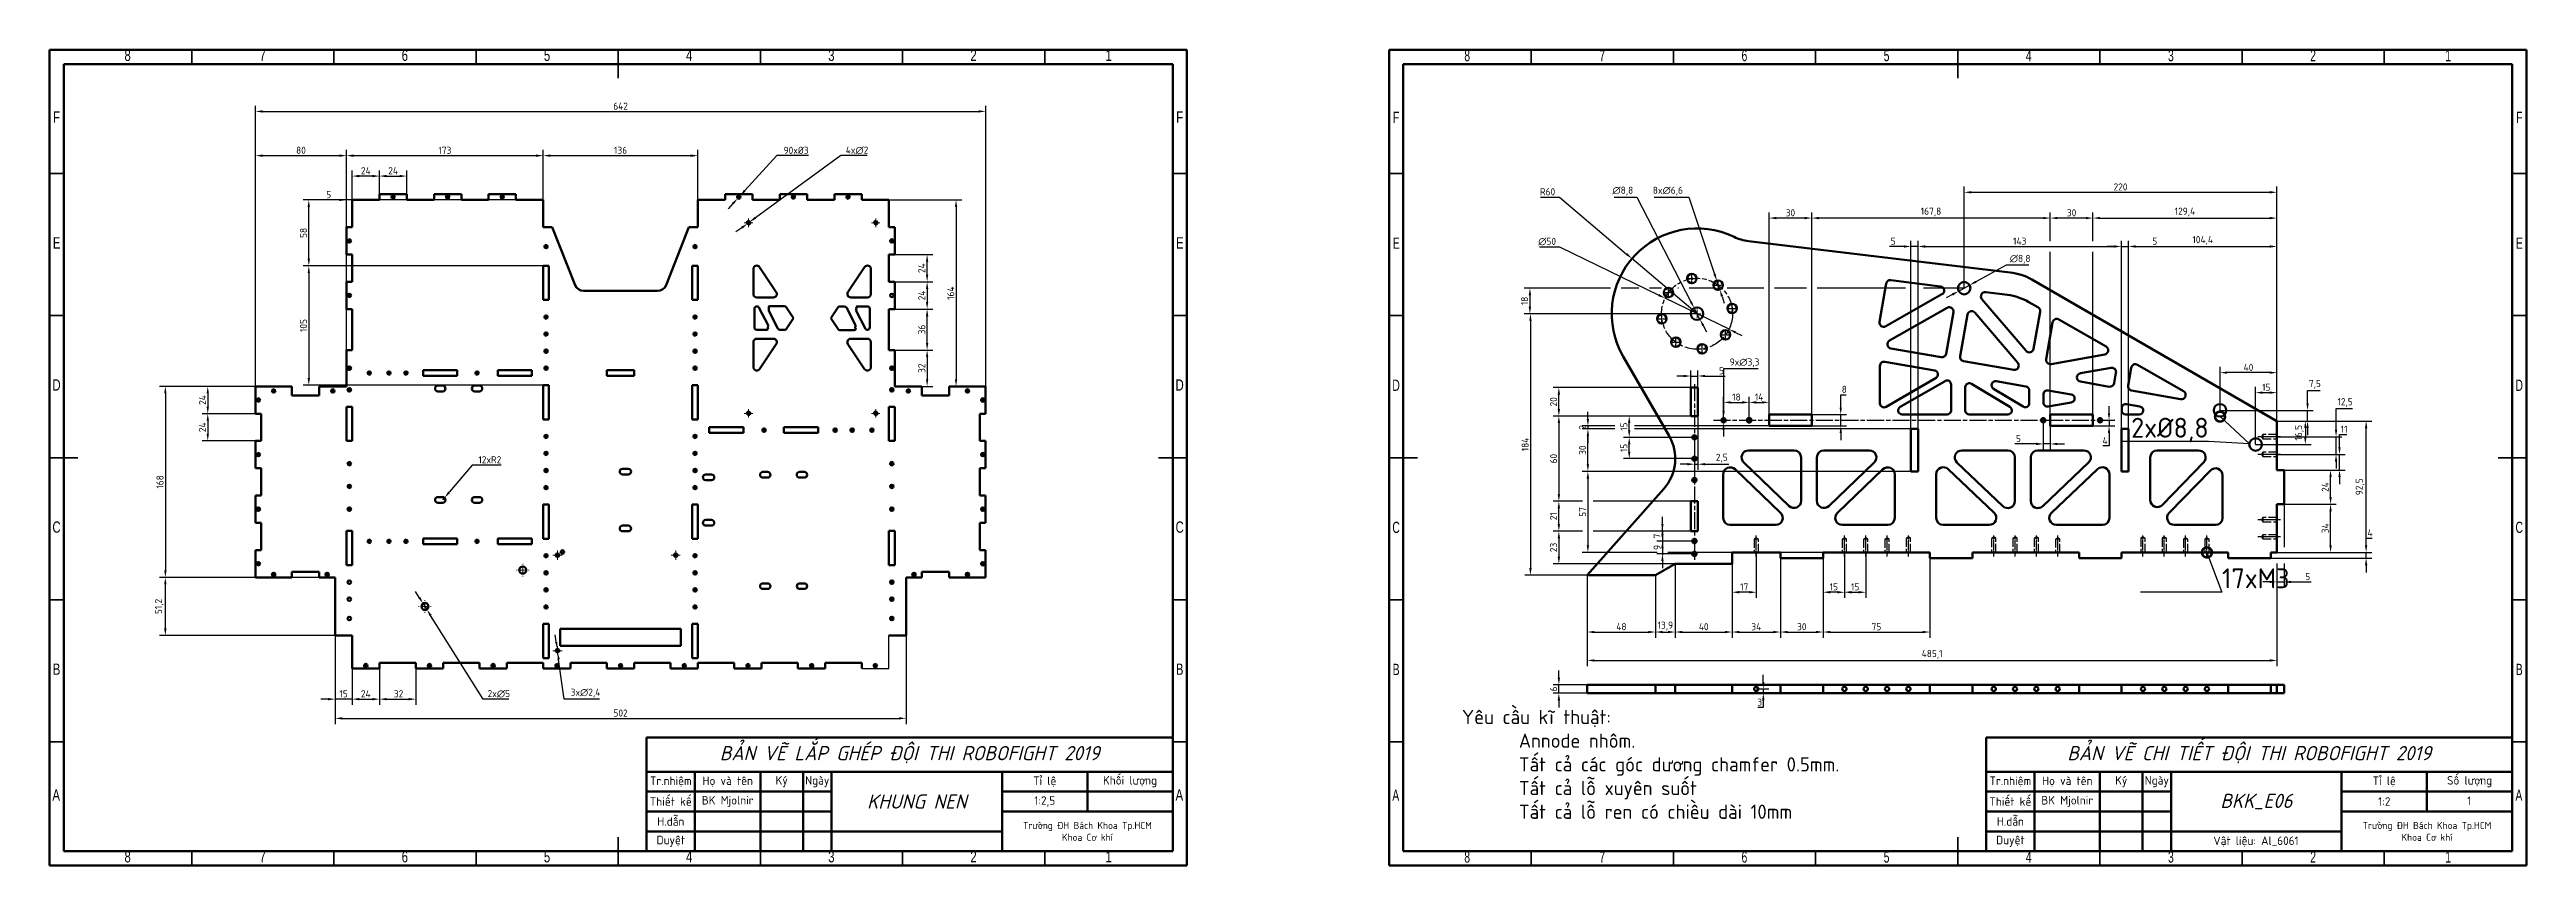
# Model space of a CAD drawing. Header units: millimetres. Extents: x -1615 to 4166, y 5 to 3174.
# Drawn here: x 15 to 886, y 5 to 292 of the extents above; entities that cross this region are included whole.
import ezdxf
from ezdxf import colors
from ezdxf.entities.mleader import LeaderData, LeaderLine
from ezdxf.math import Vec2, Vec3

# ---------------------------------------------------------------- set-up
doc = ezdxf.new("R2010")
doc.units = ezdxf.units.MM
doc.header["$LTSCALE"] = 0.25
doc.header["$PDSIZE"] = -1
for name, pattern in [('ACAD_ISO02W100', [15, 12, -3]), ('ACAD_ISO08W100', [36, 24, -3, 6, -3]), ('CENTER2', [1.125, 0.75, -0.125, 0.125, -0.125])]:
    doc.linetypes.add(name, pattern=pattern)
doc.layers.get('0').update_dxf_attribs({"lineweight": 50})
for name, color, linetype, lineweight in [('duong tam', 2, 'ACAD_ISO08W100', 25), ('kich thuoc', 1, 'Continuous', 25), ('Net dam', 7, 'Continuous', 50), ('netdut', 6, 'ACAD_ISO02W100', 25), ('van ban', 7, 'Continuous', 25)]:
    doc.layers.add(name, color=color, linetype=linetype, lineweight=lineweight)
doc.styles.add('SLDTEXTSTYLE0', font='TXT', dxfattribs={"width": 0.686449})
doc.styles.add('SLDTEXTSTYLE1', font='TXT', dxfattribs={"width": 0.75})
doc.styles.get("Standard").update_dxf_attribs({"font": ''})
doc.styles.add('tieng viet', font='')
doc.styles.get('Standard').set_extended_font_data('TCVN 7284')
doc.styles.get('tieng viet').set_extended_font_data('TCVN 7284')
doc.dimstyles.new('Ratio 2', dxfattribs={"dimtxt": 2.5, "dimasz": 2.5, "dimexe": 2, "dimexo": 0, "dimtad": 1, "dimtoh": 1, "dimdec": 1, "dimlfac": 2, "dimzin": 9, "dimtxsty": 'Standard', "dimcen": 2.5, "dimazin": 2, "dimtfac": 1, "dimtdec": 1, "dimtmove": 0, "dimatfit": 3, "dimfxl": 1, "dimtzin": 1, "dimarcsym": 0})
doc.dimstyles.new('Ratio 2$3', dxfattribs={"dimtxt": 2.5, "dimasz": 2.5, "dimexe": 2, "dimexo": 0, "dimtad": 1, "dimtoh": 1, "dimdec": 1, "dimlfac": 2, "dimzin": 9, "dimtxsty": 'Standard', "dimcen": 2.5, "dimazin": 2, "dimtfac": 1, "dimtdec": 1, "dimtmove": 0, "dimatfit": 3, "dimfxl": 1, "dimtzin": 1, "dimarcsym": 0})
doc.dimstyles.new('Ratio 2.5', dxfattribs={"dimtxt": 2.5, "dimasz": 2.5, "dimexe": 2, "dimexo": 0, "dimtad": 1, "dimtoh": 1, "dimdec": 1, "dimlfac": 2.5, "dimzin": 9, "dimtxsty": 'Standard', "dimcen": 2.5, "dimazin": 0, "dimtfac": 1, "dimtdec": 1, "dimtmove": 0, "dimatfit": 3, "dimfxl": 1, "dimtzin": 1, "dimarcsym": 0})

msp = doc.modelspace()

# ---------------------------------------------------------------- texts
at = {"color": 7, "linetype": 'Continuous', "lineweight": 0, "char_height": 3.969, "attachment_point": 2}
for s, insert, style in [('8', (42.46, 292.06), 'SLDTEXTSTYLE1'), ('7', (89.96, 292.06), 'SLDTEXTSTYLE1'), ('6', (139.96, 292.06), 'SLDTEXTSTYLE1'), ('5', (189.96, 292.06), 'SLDTEXTSTYLE1'), ('4', (239.96, 292.06), 'SLDTEXTSTYLE1'), ('3', (289.96, 292.06), 'SLDTEXTSTYLE1'), ('2', (339.96, 292.06), 'SLDTEXTSTYLE1'), ('1', (387.46, 292.06), 'SLDTEXTSTYLE1'), ('8', (513.575, 291.968), 'SLDTEXTSTYLE0'), ('7', (561.075, 291.968), 'SLDTEXTSTYLE0'), ('6', (611.075, 291.968), 'SLDTEXTSTYLE0'), ('5', (661.075, 291.968), 'SLDTEXTSTYLE0'), ('4', (711.075, 291.968), 'SLDTEXTSTYLE0'), ('3', (761.075, 291.968), 'SLDTEXTSTYLE0'), ('2', (811.075, 291.968), 'SLDTEXTSTYLE0'), ('1', (858.575, 291.968), 'SLDTEXTSTYLE0'), ('F', (17.458, 270.31), 'SLDTEXTSTYLE1'), ('F', (412.458, 270.31), 'SLDTEXTSTYLE1'), ('F', (488.573, 270.218), 'SLDTEXTSTYLE0'), ('F', (883.573, 270.218), 'SLDTEXTSTYLE0'), ('E', (17.508, 226.06), 'SLDTEXTSTYLE1'), ('E', (412.508, 226.06), 'SLDTEXTSTYLE1'), ('E', (488.623, 225.968), 'SLDTEXTSTYLE0'), ('E', (883.623, 225.968), 'SLDTEXTSTYLE0'), ('D', (17.453, 176.06), 'SLDTEXTSTYLE1'), ('D', (412.453, 176.06), 'SLDTEXTSTYLE1'), ('D', (488.568, 175.968), 'SLDTEXTSTYLE0'), ('D', (883.568, 175.968), 'SLDTEXTSTYLE0'), ('C', (17.459, 126.06), 'SLDTEXTSTYLE1'), ('C', (412.459, 126.06), 'SLDTEXTSTYLE1'), ('C', (488.574, 125.968), 'SLDTEXTSTYLE0'), ('C', (883.574, 125.968), 'SLDTEXTSTYLE0'), ('B', (17.471, 76.06), 'SLDTEXTSTYLE1'), ('B', (412.471, 76.06), 'SLDTEXTSTYLE1'), ('B', (488.586, 75.968), 'SLDTEXTSTYLE0'), ('B', (883.586, 75.968), 'SLDTEXTSTYLE0'), ('A', (17.34, 31.81), 'SLDTEXTSTYLE1'), ('A', (412.34, 31.81), 'SLDTEXTSTYLE1'), ('A', (488.455, 31.718), 'SLDTEXTSTYLE0'), ('A', (883.455, 31.718), 'SLDTEXTSTYLE0'), ('8', (42.46, 10.06), 'SLDTEXTSTYLE1'), ('7', (89.96, 10.06), 'SLDTEXTSTYLE1'), ('6', (139.96, 10.06), 'SLDTEXTSTYLE1'), ('5', (189.96, 10.06), 'SLDTEXTSTYLE1'), ('4', (239.96, 10.06), 'SLDTEXTSTYLE1'), ('3', (289.96, 10.06), 'SLDTEXTSTYLE1'), ('2', (339.96, 10.06), 'SLDTEXTSTYLE1'), ('1', (387.46, 10.06), 'SLDTEXTSTYLE1'), ('8', (513.575, 9.968), 'SLDTEXTSTYLE0'), ('7', (561.075, 9.968), 'SLDTEXTSTYLE0'), ('6', (611.075, 9.968), 'SLDTEXTSTYLE0'), ('5', (661.075, 9.968), 'SLDTEXTSTYLE0'), ('4', (711.075, 9.968), 'SLDTEXTSTYLE0'), ('3', (761.075, 9.968), 'SLDTEXTSTYLE0'), ('2', (811.075, 9.968), 'SLDTEXTSTYLE0'), ('1', (858.575, 9.968), 'SLDTEXTSTYLE0')]:
    msp.add_mtext(s, dxfattribs=dict(at, insert=insert, style=style))
at = {"layer": 'van ban', "attachment_point": 1}
for s, width, insert, char_height in [('Yêu cầu kĩ thuật:\\P^IAnnode nhôm.\\P^ITất cả các góc dương chamfer 0.5mm.\\P^ITất cả lỗ xuyên suốt\\P^ITất cả lỗ ren có chiều dài 10mm^I', 154.33451, (511.754, 59.751), 5), ('1', 30, (865.29, 29.271), 3), ('Vật liệu: Al_6061', 60, (776.005, 15.209), 3)]:
    msp.add_mtext_dynamic_manual_height_columns(s, width=width, gutter_width=17.5, heights=[0], dxfattribs=dict(at, insert=insert, char_height=char_height))
at = {"layer": 'van ban', "attachment_point": 5, "style": 'tieng viet'}
for s, width, insert, char_height in [('{\\fTCVN 7284|b0|i1|c0|p34;BẢN VẼ LẮP GHÉP ĐỘI THI ROBOFIGHT 2019}', 185, (317.5, 44), 5), ('{\\fTCVN 7284|b0|i1|c0|p34;BẢN VẼ CHI TIẾT ĐỘI THI ROBOFIGHT 2019}', 185, (788.615, 44), 5), ('Tr.nhiệm', 17, (233.5, 34.5), 3), ('Họ và tên', 23, (253.5, 34.5), 3), ('Ký', 15, (272.5, 34.5), 3), ('Ngày', 10, (285, 34.5), 3), ('Tỉ lệ', 30, (365, 34.5), 3), ('Khối lượng', 30, (395, 34.5), 3), ('Tr.nhiệm', 17, (704.615, 34.5), 3), ('Họ và tên', 23, (724.615, 34.5), 3), ('Ký', 15, (743.615, 34.5), 3), ('Ngày', 10, (756.115, 34.5), 3), ('Tỉ lệ', 30, (836.115, 34.5), 3), ('Số lượng', 30, (866.115, 34.5), 3), ('Thiết kế', 17, (233.5, 27.5), 3), ('BK Mjolnir', 23, (253.5, 27.5), 3), ('{\\fTCVN 7284|b0|i1|c0|p34;KHUNG NEN}', 60, (320, 27.5), 5), ('1:2,5', 30, (365, 27.5), 3), ('Thiết kế', 17, (704.615, 27.5), 3), ('BK Mjolnir', 23, (724.615, 27.5), 3), ('{\\fTCVN 7284|b0|i1|c0|p34;BKK_E06}', 60, (791.115, 27.5), 5), ('1:2', 30, (836.115, 27.5), 3), ('H.dẫn', 17, (233.5, 20.5), 3), ('\\pxsm1;Trường ĐH Bách Khoa Tp.HCM\\PKhoa Cơ khí', 60, (380, 17), 2.5), ('H.dẫn', 17, (704.615, 20.5), 3), ('\\pxsm1;Trường ĐH Bách Khoa Tp.HCM\\PKhoa Cơ khí', 60, (851.115, 17), 2.5), ('Duyệt', 17, (233.5, 13.5), 3), ('Duyệt', 17, (704.615, 13.5), 3)]:
    msp.add_mtext_dynamic_manual_height_columns(s, width=width, gutter_width=12.5, heights=[0], dxfattribs=dict(at, insert=insert, char_height=char_height))

# ---------------------------------------------------------------- blocks, each defined once
blk = doc.blocks.new('SW_CENTERMARKSYMBOL_0')
at = {"color": 0, "linetype": 'Continuous', "lineweight": 0}
for p, q in [((-1, 0), (-1.5, 0)), ((0, 0), (-1, 0)), ((0, 1), (0, 1.5)), ((0, 0), (0, 1)), ((0, 0), (0, -1)), ((0, 0), (1, 0)), ((1, 0), (1.5, 0)), ((0, -1), (0, -1.5))]:
    blk.add_line(p, q, dxfattribs=at)
blk = doc.blocks.new('SW_CENTERMARKSYMBOL_1')
at = {"color": 0, "linetype": 'Continuous', "lineweight": 0}
for p, q in [((-1, 0), (-1.5, 0)), ((0, 0), (-1, 0)), ((0, 1), (0, 1.5)), ((0, 0), (0, 1)), ((0, 0), (0, -1)), ((0, 0), (1, 0)), ((1, 0), (1.5, 0)), ((0, -1), (0, -1.5))]:
    blk.add_line(p, q, dxfattribs=at)
blk = doc.blocks.new('SW_CENTERMARKSYMBOL_2')
at = {"color": 0, "linetype": 'Continuous', "lineweight": 0}
for p, q in [((-1, 0), (-1.5, 0)), ((0, 0), (-1, 0)), ((0, 1), (0, 1.5)), ((0, 0), (0, 1)), ((0, 0), (0, -1)), ((0, 0), (1, 0)), ((1, 0), (1.5, 0)), ((0, -1), (0, -1.5))]:
    blk.add_line(p, q, dxfattribs=at)
blk = doc.blocks.new('SW_CENTERMARKSYMBOL_3')
at = {"color": 0, "linetype": 'Continuous', "lineweight": 0}
for p, q in [((-1, 0), (-1.5, 0)), ((0, 0), (-1, 0)), ((0, 1), (0, 1.5)), ((0, 0), (0, 1)), ((0, 0), (0, -1)), ((0, 0), (1, 0)), ((1, 0), (1.5, 0)), ((0, -1), (0, -1.5))]:
    blk.add_line(p, q, dxfattribs=at)
blk = doc.blocks.new('SW_CENTERMARKSYMBOL_4')
at = {"color": 0, "linetype": 'Continuous', "lineweight": 0}
for p, q in [((-2, 0), (-2.24, 0)), ((0, 0), (-1, 0)), ((0, 2), (0, 2.24)), ((0, 0), (0, 1)), ((0, 0), (0, -1)), ((0, 0), (1, 0)), ((2, 0), (2.24, 0)), ((0, -2), (0, -2.24))]:
    blk.add_line(p, q, dxfattribs=at)
blk = doc.blocks.new('SW_CENTERMARKSYMBOL_5')
at = {"color": 0, "linetype": 'Continuous', "lineweight": 0}
for p, q in [((-1, 0), (-1.6, 0)), ((0, 0), (-1, 0)), ((0, 1), (0, 1.6)), ((0, 0), (0, 1)), ((0, 0), (0, -1)), ((0, 0), (1, 0)), ((1, 0), (1.6, 0)), ((0, -1), (0, -1.6))]:
    blk.add_line(p, q, dxfattribs=at)
blk = doc.blocks.new('SW_CENTERMARKSYMBOL_6')
at = {"color": 0, "linetype": 'Continuous', "lineweight": 0}
for p, q in [((-1, 0), (-1.6, 0)), ((0, 0), (-1, 0)), ((0, 1), (0, 1.6)), ((0, 0), (0, 1)), ((0, 0), (0, -1)), ((0, 0), (1, 0)), ((1, 0), (1.6, 0)), ((0, -1), (0, -1.6))]:
    blk.add_line(p, q, dxfattribs=at)
blk = doc.blocks.new('SW_CENTERMARKSYMBOL_7')
at = {"color": 0, "linetype": 'Continuous', "lineweight": 0}
for p, q in [((-1, 0), (-1.6, 0)), ((0, 0), (-1, 0)), ((0, 1), (0, 1.6)), ((0, 0), (0, 1)), ((0, 0), (0, -1)), ((0, 0), (1, 0)), ((1, 0), (1.6, 0)), ((0, -1), (0, -1.6))]:
    blk.add_line(p, q, dxfattribs=at)
blk = doc.blocks.new('SW_CENTERMARKSYMBOL_8')
at = {"color": 0, "linetype": 'Continuous', "lineweight": 0}
for p, q in [((-2, 0), (-2.24, 0)), ((0, 0), (-1, 0)), ((0, 2), (0, 2.24)), ((0, 0), (0, 1)), ((0, 0), (0, -1)), ((0, 0), (1, 0)), ((2, 0), (2.24, 0)), ((0, -2), (0, -2.24))]:
    blk.add_line(p, q, dxfattribs=at)
blk = doc.blocks.new('*D102')
at = {"layer": 'Defpoints', "color": 0, "transparency": 16777216}
for p in [(344.23, 270.34), (87.43, 173.58), (344.23, 173.58)]:
    blk.add_point(p, dxfattribs=at)
at = {"layer": 'kich thuoc', "color": 0, "lineweight": -2, "transparency": 16777216}
for p, q in [((87.43, 173.58), (87.43, 272.34)), ((89.93, 270.34), (341.73, 270.34)), ((344.23, 173.58), (344.23, 272.34))]:
    blk.add_line(p, q, dxfattribs=at)
at = {"layer": 'kich thuoc', "color": 0, "transparency": 16777216}
for points in [[(89.93, 270.76), (89.93, 269.93), (87.43, 270.34)], [(341.73, 270.76), (341.73, 269.93), (344.23, 270.34)]]:
    blk.add_solid(points, dxfattribs=at)
at = {"layer": 'kich thuoc', "color": 0, "transparency": 16777216, "insert": (215.83, 272.22), "char_height": 2.5, "attachment_point": 5}
blk.add_mtext('642', dxfattribs=at)
blk = doc.blocks.new('*D103')
at = {"layer": 'Defpoints', "color": 0, "transparency": 16777216}
for p in [(119.43, 254.77), (87.43, 173.58), (119.43, 173.58)]:
    blk.add_point(p, dxfattribs=at)
at = {"layer": 'kich thuoc', "color": 0, "lineweight": -2, "transparency": 16777216}
for p, q in [((87.43, 173.58), (87.43, 256.77)), ((89.93, 254.77), (116.93, 254.77)), ((119.43, 173.58), (119.43, 256.77))]:
    blk.add_line(p, q, dxfattribs=at)
at = {"layer": 'kich thuoc', "color": 0, "transparency": 16777216}
for points in [[(89.93, 255.19), (89.93, 254.35), (87.43, 254.77)], [(116.93, 255.19), (116.93, 254.35), (119.43, 254.77)]]:
    blk.add_solid(points, dxfattribs=at)
at = {"layer": 'kich thuoc', "color": 0, "transparency": 16777216, "insert": (103.43, 256.65), "char_height": 2.5, "attachment_point": 5}
blk.add_mtext('80', dxfattribs=at)
blk = doc.blocks.new('*D104')
at = {"layer": 'Defpoints', "color": 0, "transparency": 16777216}
for p in [(188.63, 254.77), (188.63, 239.18), (119.43, 229.58)]:
    blk.add_point(p, dxfattribs=at)
at = {"layer": 'kich thuoc', "color": 0, "lineweight": -2, "transparency": 16777216}
for p, q in [((119.43, 229.58), (119.43, 256.77)), ((121.93, 254.77), (186.13, 254.77)), ((188.63, 239.18), (188.63, 256.77))]:
    blk.add_line(p, q, dxfattribs=at)
at = {"layer": 'kich thuoc', "color": 0, "transparency": 16777216}
for points in [[(121.93, 255.19), (121.93, 254.35), (119.43, 254.77)], [(186.13, 255.19), (186.13, 254.35), (188.63, 254.77)]]:
    blk.add_solid(points, dxfattribs=at)
at = {"layer": 'kich thuoc', "color": 0, "transparency": 16777216, "insert": (154.03, 256.65), "char_height": 2.5, "attachment_point": 5}
blk.add_mtext('173', dxfattribs=at)
blk = doc.blocks.new('*D105')
at = {"layer": 'Defpoints', "color": 0, "transparency": 16777216}
for p in [(119.43, 239.18), (119.43, 229.58), (121.43, 229.58)]:
    blk.add_point(p, dxfattribs=at)
at = {"layer": 'kich thuoc', "color": 0, "lineweight": -2, "transparency": 16777216}
for p, q in [((116.93, 239.18), (111.93, 239.18)), ((119.43, 229.58), (119.43, 241.18)), ((121.43, 239.18), (119.43, 239.18)), ((121.43, 229.58), (121.43, 241.18)), ((123.93, 239.18), (126.43, 239.18))]:
    blk.add_line(p, q, dxfattribs=at)
at = {"layer": 'kich thuoc', "color": 0, "transparency": 16777216}
for points in [[(116.93, 239.6), (116.93, 238.77), (119.43, 239.18)], [(123.93, 239.6), (123.93, 238.77), (121.43, 239.18)]]:
    blk.add_solid(points, dxfattribs=at)
at = {"layer": 'kich thuoc', "color": 0, "transparency": 16777216, "insert": (113.18, 241.06), "char_height": 2.5, "attachment_point": 5}
blk.add_mtext('5', dxfattribs=at)
blk = doc.blocks.new('*D106')
at = {"layer": 'Defpoints', "color": 0, "transparency": 16777216}
for p in [(121.43, 247.59), (121.43, 239.18), (131.03, 239.18)]:
    blk.add_point(p, dxfattribs=at)
at = {"layer": 'kich thuoc', "color": 0, "lineweight": -2, "transparency": 16777216}
for p, q in [((121.43, 239.18), (121.43, 249.59)), ((128.53, 247.59), (123.93, 247.59)), ((131.03, 239.18), (131.03, 249.59))]:
    blk.add_line(p, q, dxfattribs=at)
at = {"layer": 'kich thuoc', "color": 0, "transparency": 16777216}
for points in [[(123.93, 248.01), (123.93, 247.17), (121.43, 247.59)], [(128.53, 248.01), (128.53, 247.17), (131.03, 247.59)]]:
    blk.add_solid(points, dxfattribs=at)
at = {"layer": 'kich thuoc', "color": 0, "transparency": 16777216, "insert": (126.23, 249.47), "char_height": 2.5, "attachment_point": 5}
blk.add_mtext('24', dxfattribs=at)
blk = doc.blocks.new('*D107')
at = {"layer": 'Defpoints', "color": 0, "transparency": 16777216}
for p in [(140.63, 247.59), (131.03, 241.18), (140.63, 241.18)]:
    blk.add_point(p, dxfattribs=at)
at = {"layer": 'kich thuoc', "color": 0, "lineweight": -2, "transparency": 16777216}
for p, q in [((131.03, 241.18), (131.03, 249.59)), ((133.53, 247.59), (138.13, 247.59)), ((140.63, 241.18), (140.63, 249.59))]:
    blk.add_line(p, q, dxfattribs=at)
at = {"layer": 'kich thuoc', "color": 0, "transparency": 16777216}
for points in [[(133.53, 248.01), (133.53, 247.17), (131.03, 247.59)], [(138.13, 248.01), (138.13, 247.17), (140.63, 247.59)]]:
    blk.add_solid(points, dxfattribs=at)
at = {"layer": 'kich thuoc', "color": 0, "transparency": 16777216, "insert": (135.83, 249.47), "char_height": 2.5, "attachment_point": 5}
blk.add_mtext('24', dxfattribs=at)
blk = doc.blocks.new('*D108')
at = {"layer": 'Defpoints', "color": 0, "transparency": 16777216}
for p in [(243.03, 254.77), (188.63, 239.18), (243.03, 239.18)]:
    blk.add_point(p, dxfattribs=at)
at = {"layer": 'kich thuoc', "color": 0, "lineweight": -2, "transparency": 16777216}
for p, q in [((188.63, 239.18), (188.63, 256.77)), ((191.13, 254.77), (240.53, 254.77)), ((243.03, 239.18), (243.03, 256.77))]:
    blk.add_line(p, q, dxfattribs=at)
at = {"layer": 'kich thuoc', "color": 0, "transparency": 16777216}
for points in [[(191.13, 255.19), (191.13, 254.35), (188.63, 254.77)], [(240.53, 255.19), (240.53, 254.35), (243.03, 254.77)]]:
    blk.add_solid(points, dxfattribs=at)
at = {"layer": 'kich thuoc', "color": 0, "transparency": 16777216, "insert": (215.83, 256.65), "char_height": 2.5, "attachment_point": 5}
blk.add_mtext('136', dxfattribs=at)
blk = doc.blocks.new('*D109')
at = {"layer": 'Defpoints', "color": 0, "transparency": 16777216}
for p in [(115.43, 85.9), (316.23, 85.9), (316.23, 56.77)]:
    blk.add_point(p, dxfattribs=at)
at = {"layer": 'kich thuoc', "color": 0, "lineweight": -2, "transparency": 16777216}
for p, q in [((115.43, 85.9), (115.43, 54.77)), ((316.23, 85.9), (316.23, 54.77)), ((117.93, 56.77), (313.73, 56.77))]:
    blk.add_line(p, q, dxfattribs=at)
at = {"layer": 'kich thuoc', "color": 0, "transparency": 16777216}
for points in [[(117.93, 57.19), (117.93, 56.36), (115.43, 56.77)], [(313.73, 57.19), (313.73, 56.36), (316.23, 56.77)]]:
    blk.add_solid(points, dxfattribs=at)
at = {"layer": 'kich thuoc', "color": 0, "transparency": 16777216, "insert": (215.83, 58.65), "char_height": 2.5, "attachment_point": 5}
blk.add_mtext('502', dxfattribs=at)
blk = doc.blocks.new('*D110')
at = {"layer": 'Defpoints', "color": 0, "transparency": 16777216}
for p in [(115.43, 85.9), (121.43, 85.9), (115.43, 63.53)]:
    blk.add_point(p, dxfattribs=at)
at = {"layer": 'kich thuoc', "color": 0, "lineweight": -2, "transparency": 16777216}
for p, q in [((115.43, 85.9), (115.43, 61.53)), ((121.43, 85.9), (121.43, 61.53)), ((112.93, 63.53), (110.43, 63.53)), ((121.43, 63.53), (115.43, 63.53)), ((123.93, 63.53), (126.43, 63.53))]:
    blk.add_line(p, q, dxfattribs=at)
at = {"layer": 'kich thuoc', "color": 0, "transparency": 16777216}
for points in [[(112.93, 63.95), (112.93, 63.12), (115.43, 63.53)], [(123.93, 63.95), (123.93, 63.12), (121.43, 63.53)]]:
    blk.add_solid(points, dxfattribs=at)
at = {"layer": 'kich thuoc', "color": 0, "transparency": 16777216, "insert": (118.43, 65.41), "char_height": 2.5, "attachment_point": 5}
blk.add_mtext('15', dxfattribs=at)
blk = doc.blocks.new('*D111')
at = {"layer": 'Defpoints', "color": 0, "transparency": 16777216}
for p in [(121.43, 74.3), (131.03, 74.3), (131.03, 63.53)]:
    blk.add_point(p, dxfattribs=at)
at = {"layer": 'kich thuoc', "color": 0, "lineweight": -2, "transparency": 16777216}
for p, q in [((121.43, 74.3), (121.43, 61.53)), ((131.03, 74.3), (131.03, 61.53)), ((123.93, 63.53), (128.53, 63.53))]:
    blk.add_line(p, q, dxfattribs=at)
at = {"layer": 'kich thuoc', "color": 0, "transparency": 16777216}
for points in [[(123.93, 63.95), (123.93, 63.12), (121.43, 63.53)], [(128.53, 63.95), (128.53, 63.12), (131.03, 63.53)]]:
    blk.add_solid(points, dxfattribs=at)
at = {"layer": 'kich thuoc', "color": 0, "transparency": 16777216, "insert": (126.23, 65.41), "char_height": 2.5, "attachment_point": 5}
blk.add_mtext('24', dxfattribs=at)
blk = doc.blocks.new('*D112')
at = {"layer": 'Defpoints', "color": 0, "transparency": 16777216}
for p in [(131.03, 76.3), (143.83, 76.3), (143.83, 63.53)]:
    blk.add_point(p, dxfattribs=at)
at = {"layer": 'kich thuoc', "color": 0, "lineweight": -2, "transparency": 16777216}
for p, q in [((131.03, 76.3), (131.03, 61.53)), ((143.83, 76.3), (143.83, 61.53)), ((133.53, 63.53), (141.33, 63.53))]:
    blk.add_line(p, q, dxfattribs=at)
at = {"layer": 'kich thuoc', "color": 0, "transparency": 16777216}
for points in [[(133.53, 63.95), (133.53, 63.12), (131.03, 63.53)], [(141.33, 63.95), (141.33, 63.12), (143.83, 63.53)]]:
    blk.add_solid(points, dxfattribs=at)
at = {"layer": 'kich thuoc', "color": 0, "transparency": 16777216, "insert": (137.75, 65.41), "char_height": 2.5, "attachment_point": 5}
blk.add_mtext('32', dxfattribs=at)
blk = doc.blocks.new('*D113')
at = {"layer": 'Defpoints', "color": 0, "transparency": 16777216}
for p in [(87.43, 173.58), (55.73, 106.38), (87.43, 106.38)]:
    blk.add_point(p, dxfattribs=at)
at = {"layer": 'kich thuoc', "color": 0, "lineweight": -2, "transparency": 16777216}
for p, q in [((87.43, 173.58), (53.73, 173.58)), ((55.73, 171.08), (55.73, 108.88)), ((87.43, 106.38), (53.73, 106.38))]:
    blk.add_line(p, q, dxfattribs=at)
at = {"layer": 'kich thuoc', "color": 0, "transparency": 16777216}
for points in [[(55.31, 171.08), (56.15, 171.08), (55.73, 173.58)], [(55.31, 108.88), (56.15, 108.88), (55.73, 106.38)]]:
    blk.add_solid(points, dxfattribs=at)
at = {"layer": 'kich thuoc', "color": 0, "transparency": 16777216, "insert": (53.85, 139.98), "char_height": 2.5, "attachment_point": 5, "rotation": 90}
blk.add_mtext('168', dxfattribs=at)
blk = doc.blocks.new('*D114')
at = {"layer": 'Defpoints', "color": 0, "transparency": 16777216}
for p in [(87.43, 173.58), (70.64, 163.98), (87.43, 163.98)]:
    blk.add_point(p, dxfattribs=at)
at = {"layer": 'kich thuoc', "color": 0, "lineweight": -2, "transparency": 16777216}
for p, q in [((87.43, 173.58), (68.64, 173.58)), ((70.64, 171.08), (70.64, 166.48)), ((87.43, 163.98), (68.64, 163.98))]:
    blk.add_line(p, q, dxfattribs=at)
at = {"layer": 'kich thuoc', "color": 0, "transparency": 16777216}
for points in [[(70.23, 171.08), (71.06, 171.08), (70.64, 173.58)], [(70.23, 166.48), (71.06, 166.48), (70.64, 163.98)]]:
    blk.add_solid(points, dxfattribs=at)
at = {"layer": 'kich thuoc', "color": 0, "transparency": 16777216, "insert": (68.77, 168.78), "char_height": 2.5, "attachment_point": 5, "rotation": 90}
blk.add_mtext('24', dxfattribs=at)
blk = doc.blocks.new('*D115')
at = {"layer": 'Defpoints', "color": 0, "transparency": 16777216}
for p in [(89.43, 163.98), (70.64, 154.38), (89.43, 154.38)]:
    blk.add_point(p, dxfattribs=at)
at = {"layer": 'kich thuoc', "color": 0, "lineweight": -2, "transparency": 16777216}
for p, q in [((89.43, 163.98), (68.64, 163.98)), ((70.64, 161.48), (70.64, 156.88)), ((89.43, 154.38), (68.64, 154.38))]:
    blk.add_line(p, q, dxfattribs=at)
at = {"layer": 'kich thuoc', "color": 0, "transparency": 16777216}
for points in [[(70.23, 161.48), (71.06, 161.48), (70.64, 163.98)], [(70.23, 156.88), (71.06, 156.88), (70.64, 154.38)]]:
    blk.add_solid(points, dxfattribs=at)
at = {"layer": 'kich thuoc', "color": 0, "transparency": 16777216, "insert": (68.77, 159.18), "char_height": 2.5, "attachment_point": 5, "rotation": 90}
blk.add_mtext('24', dxfattribs=at)
blk = doc.blocks.new('*D116')
at = {"layer": 'Defpoints', "color": 0, "transparency": 16777216}
for p in [(55.73, 106.38), (115.43, 106.38), (115.43, 85.9)]:
    blk.add_point(p, dxfattribs=at)
at = {"layer": 'kich thuoc', "color": 0, "lineweight": -2, "transparency": 16777216}
for p, q in [((115.43, 106.38), (53.73, 106.38)), ((55.73, 88.4), (55.73, 103.88)), ((115.43, 85.9), (53.73, 85.9))]:
    blk.add_line(p, q, dxfattribs=at)
at = {"layer": 'kich thuoc', "color": 0, "transparency": 16777216}
for points in [[(55.31, 103.88), (56.15, 103.88), (55.73, 106.38)], [(55.31, 88.4), (56.15, 88.4), (55.73, 85.9)]]:
    blk.add_solid(points, dxfattribs=at)
at = {"layer": 'kich thuoc', "color": 0, "transparency": 16777216, "insert": (53.6, 96.14), "char_height": 2.5, "attachment_point": 5, "rotation": 90}
blk.add_mtext('51,2', dxfattribs=at)
blk = doc.blocks.new('*D117')
at = {"layer": 'Defpoints', "color": 0, "transparency": 16777216}
for p in [(310.23, 239.18), (333.81, 173.58), (344.23, 173.58)]:
    blk.add_point(p, dxfattribs=at)
at = {"layer": 'kich thuoc', "color": 0, "lineweight": -2, "transparency": 16777216}
for p, q in [((310.23, 239.18), (335.81, 239.18)), ((333.81, 236.68), (333.81, 176.08)), ((344.23, 173.58), (331.81, 173.58))]:
    blk.add_line(p, q, dxfattribs=at)
at = {"layer": 'kich thuoc', "color": 0, "transparency": 16777216}
for points in [[(333.4, 236.68), (334.23, 236.68), (333.81, 239.18)], [(333.4, 176.08), (334.23, 176.08), (333.81, 173.58)]]:
    blk.add_solid(points, dxfattribs=at)
at = {"layer": 'kich thuoc', "color": 0, "transparency": 16777216, "insert": (331.94, 206.38), "char_height": 2.5, "attachment_point": 5, "rotation": 90}
blk.add_mtext('164', dxfattribs=at)
blk = doc.blocks.new('*D118')
at = {"layer": 'Defpoints', "color": 0, "transparency": 16777216}
for p in [(310.23, 200.78), (323.64, 200.78), (310.23, 186.38)]:
    blk.add_point(p, dxfattribs=at)
at = {"layer": 'kich thuoc', "color": 0, "lineweight": -2, "transparency": 16777216}
for p, q in [((310.23, 200.78), (325.64, 200.78)), ((323.64, 188.88), (323.64, 198.28)), ((310.23, 186.38), (325.64, 186.38))]:
    blk.add_line(p, q, dxfattribs=at)
at = {"layer": 'kich thuoc', "color": 0, "transparency": 16777216}
for points in [[(323.22, 198.28), (324.05, 198.28), (323.64, 200.78)], [(323.22, 188.88), (324.05, 188.88), (323.64, 186.38)]]:
    blk.add_solid(points, dxfattribs=at)
at = {"layer": 'kich thuoc', "color": 0, "transparency": 16777216, "insert": (321.76, 193.58), "char_height": 2.5, "attachment_point": 5, "rotation": 90}
blk.add_mtext('36', dxfattribs=at)
blk = doc.blocks.new('*D119')
at = {"layer": 'Defpoints', "color": 0, "transparency": 16777216}
for p in [(310.23, 219.98), (323.64, 219.98), (310.23, 210.38)]:
    blk.add_point(p, dxfattribs=at)
at = {"layer": 'kich thuoc', "color": 0, "lineweight": -2, "transparency": 16777216}
for p, q in [((310.23, 219.98), (325.64, 219.98)), ((310.23, 210.38), (325.64, 210.38)), ((323.64, 212.88), (323.64, 217.48))]:
    blk.add_line(p, q, dxfattribs=at)
at = {"layer": 'kich thuoc', "color": 0, "transparency": 16777216}
for points in [[(323.22, 217.48), (324.05, 217.48), (323.64, 219.98)], [(323.22, 212.88), (324.05, 212.88), (323.64, 210.38)]]:
    blk.add_solid(points, dxfattribs=at)
at = {"layer": 'kich thuoc', "color": 0, "transparency": 16777216, "insert": (321.76, 215.18), "char_height": 2.5, "attachment_point": 5, "rotation": 90}
blk.add_mtext('24', dxfattribs=at)
blk = doc.blocks.new('*D120')
at = {"layer": 'Defpoints', "color": 0, "transparency": 16777216}
for p in [(312.23, 210.38), (312.23, 200.78), (323.64, 200.78)]:
    blk.add_point(p, dxfattribs=at)
at = {"layer": 'kich thuoc', "color": 0, "lineweight": -2, "transparency": 16777216}
for p, q in [((312.23, 210.38), (325.64, 210.38)), ((312.23, 200.78), (325.64, 200.78)), ((323.64, 207.88), (323.64, 203.28))]:
    blk.add_line(p, q, dxfattribs=at)
at = {"layer": 'kich thuoc', "color": 0, "transparency": 16777216}
for points in [[(323.22, 207.88), (324.05, 207.88), (323.64, 210.38)], [(323.22, 203.28), (324.05, 203.28), (323.64, 200.78)]]:
    blk.add_solid(points, dxfattribs=at)
at = {"layer": 'kich thuoc', "color": 0, "transparency": 16777216, "insert": (321.76, 205.58), "char_height": 2.5, "attachment_point": 5, "rotation": 90}
blk.add_mtext('24', dxfattribs=at)
blk = doc.blocks.new('*D121')
at = {"layer": 'Defpoints', "color": 0, "transparency": 16777216}
for p in [(312.23, 186.38), (312.23, 173.58), (323.64, 173.58)]:
    blk.add_point(p, dxfattribs=at)
at = {"layer": 'kich thuoc', "color": 0, "lineweight": -2, "transparency": 16777216}
for p, q in [((312.23, 186.38), (325.64, 186.38)), ((323.64, 183.88), (323.64, 176.08)), ((312.23, 173.58), (325.64, 173.58))]:
    blk.add_line(p, q, dxfattribs=at)
at = {"layer": 'kich thuoc', "color": 0, "transparency": 16777216}
for points in [[(323.22, 183.88), (324.05, 183.88), (323.64, 186.38)], [(323.22, 176.08), (324.05, 176.08), (323.64, 173.58)]]:
    blk.add_solid(points, dxfattribs=at)
at = {"layer": 'kich thuoc', "color": 0, "transparency": 16777216, "insert": (321.76, 179.98), "char_height": 2.5, "attachment_point": 5, "rotation": 90}
blk.add_mtext('32', dxfattribs=at)
blk = doc.blocks.new('*D122')
at = {"layer": 'Defpoints', "color": 0, "transparency": 16777216}
for p in [(106.18, 239.18), (188.63, 239.18), (188.63, 215.98)]:
    blk.add_point(p, dxfattribs=at)
at = {"layer": 'kich thuoc', "color": 0, "lineweight": -2, "transparency": 16777216}
for p, q in [((188.63, 239.18), (104.18, 239.18)), ((106.18, 218.48), (106.18, 236.68)), ((188.63, 215.98), (104.18, 215.98))]:
    blk.add_line(p, q, dxfattribs=at)
at = {"layer": 'kich thuoc', "color": 0, "transparency": 16777216}
for points in [[(105.76, 236.68), (106.59, 236.68), (106.18, 239.18)], [(105.76, 218.48), (106.59, 218.48), (106.18, 215.98)]]:
    blk.add_solid(points, dxfattribs=at)
at = {"layer": 'kich thuoc', "color": 0, "transparency": 16777216, "insert": (104.3, 227.58), "char_height": 2.5, "attachment_point": 5, "rotation": 90}
blk.add_mtext('58', dxfattribs=at)
blk = doc.blocks.new('*D123')
at = {"layer": 'Defpoints', "color": 0, "transparency": 16777216}
for p in [(188.63, 215.98), (106.18, 173.98), (188.63, 173.98)]:
    blk.add_point(p, dxfattribs=at)
at = {"layer": 'kich thuoc', "color": 0, "lineweight": -2, "transparency": 16777216}
for p, q in [((188.63, 215.98), (104.18, 215.98)), ((106.18, 213.48), (106.18, 176.48)), ((188.63, 173.98), (104.18, 173.98))]:
    blk.add_line(p, q, dxfattribs=at)
at = {"layer": 'kich thuoc', "color": 0, "transparency": 16777216}
for points in [[(105.76, 213.48), (106.59, 213.48), (106.18, 215.98)], [(105.76, 176.48), (106.59, 176.48), (106.18, 173.98)]]:
    blk.add_solid(points, dxfattribs=at)
at = {"layer": 'kich thuoc', "color": 0, "transparency": 16777216, "insert": (104.3, 194.98), "char_height": 2.5, "attachment_point": 5, "rotation": 90}
blk.add_mtext('105', dxfattribs=at)
blk = doc.blocks.new('*D124')
at = {"layer": 'Defpoints', "color": 0, "transparency": 16777216}
for p in [(571.53, 218.54), (594.42, 199.15)]:
    blk.add_point(p, dxfattribs=at)
at = {"layer": 'kich thuoc', "color": 0, "lineweight": -2, "transparency": 16777216}
for p, q in [((539.36, 240.17), (545.99, 240.17)), ((545.99, 240.17), (569.62, 220.16)), ((594.42, 199.15), (571.53, 218.54))]:
    blk.add_line(p, q, dxfattribs=at)
at = {"layer": 'kich thuoc', "color": 0, "transparency": 16777216}
blk.add_solid([(569.89, 220.47), (569.35, 219.84), (571.53, 218.54)], dxfattribs=at)
at = {"layer": 'kich thuoc', "color": 0, "transparency": 16777216, "insert": (541.86, 242.05), "char_height": 2.5, "attachment_point": 5}
blk.add_mtext('R60', dxfattribs=at)
blk = doc.blocks.new('*D125')
at = {"layer": 'Defpoints', "color": 0, "transparency": 16777216}
for p in [(555.82, 107.15), (579.82, 107.15), (579.82, 87.15)]:
    blk.add_point(p, dxfattribs=at)
at = {"layer": 'kich thuoc', "color": 0, "lineweight": -2, "transparency": 16777216}
for p, q in [((555.82, 107.15), (555.82, 85.15)), ((579.82, 107.15), (579.82, 85.15)), ((558.32, 87.15), (577.32, 87.15))]:
    blk.add_line(p, q, dxfattribs=at)
at = {"layer": 'kich thuoc', "color": 0, "transparency": 16777216}
for points in [[(558.32, 87.57), (558.32, 86.73), (555.82, 87.15)], [(577.32, 87.57), (577.32, 86.73), (579.82, 87.15)]]:
    blk.add_solid(points, dxfattribs=at)
at = {"layer": 'kich thuoc', "color": 0, "transparency": 16777216, "insert": (567.82, 89.03), "char_height": 2.5, "attachment_point": 5}
blk.add_mtext('48', dxfattribs=at)
blk = doc.blocks.new('*D126')
at = {"layer": 'Defpoints', "color": 0, "transparency": 16777216}
for p in [(798.35, 115.15), (555.82, 107.15), (798.35, 77.15)]:
    blk.add_point(p, dxfattribs=at)
at = {"layer": 'kich thuoc', "color": 0, "lineweight": -2, "transparency": 16777216}
for p, q in [((555.82, 107.15), (555.82, 75.15)), ((798.35, 111.28), (798.35, 75.15)), ((558.32, 77.15), (795.85, 77.15))]:
    blk.add_line(p, q, dxfattribs=at)
at = {"layer": 'kich thuoc', "color": 0, "transparency": 16777216}
for points in [[(558.32, 77.57), (558.32, 76.73), (555.82, 77.15)], [(795.85, 77.57), (795.85, 76.73), (798.35, 77.15)]]:
    blk.add_solid(points, dxfattribs=at)
at = {"layer": 'kich thuoc', "color": 0, "transparency": 16777216, "insert": (677.08, 79.28), "char_height": 2.5, "attachment_point": 5}
blk.add_mtext('485,1', dxfattribs=at)
blk = doc.blocks.new('*D127')
at = {"layer": 'Defpoints', "color": 0, "transparency": 16777216}
for p in [(579.82, 107.15), (586.75, 111.15), (586.75, 87.15)]:
    blk.add_point(p, dxfattribs=at)
at = {"layer": 'kich thuoc', "color": 0, "lineweight": -2, "transparency": 16777216}
for p, q in [((579.82, 107.15), (579.82, 85.15)), ((586.75, 111.15), (586.75, 85.15)), ((582.32, 87.15), (584.25, 87.15))]:
    blk.add_line(p, q, dxfattribs=at)
at = {"layer": 'kich thuoc', "color": 0, "transparency": 16777216}
for points in [[(582.32, 87.57), (582.32, 86.73), (579.82, 87.15)], [(584.25, 87.57), (584.25, 86.73), (586.75, 87.15)]]:
    blk.add_solid(points, dxfattribs=at)
at = {"layer": 'kich thuoc', "color": 0, "transparency": 16777216, "insert": (583.28, 89.28), "char_height": 2.5, "attachment_point": 5}
blk.add_mtext('13,9', dxfattribs=at)
blk = doc.blocks.new('*D128')
at = {"layer": 'Defpoints', "color": 0, "transparency": 16777216}
for p in [(586.75, 111.15), (606.75, 111.15), (606.75, 87.15)]:
    blk.add_point(p, dxfattribs=at)
at = {"layer": 'kich thuoc', "color": 0, "lineweight": -2, "transparency": 16777216}
for p, q in [((586.75, 111.15), (586.75, 85.15)), ((606.75, 111.15), (606.75, 85.15)), ((589.25, 87.15), (604.25, 87.15))]:
    blk.add_line(p, q, dxfattribs=at)
at = {"layer": 'kich thuoc', "color": 0, "transparency": 16777216}
for points in [[(589.25, 87.57), (589.25, 86.73), (586.75, 87.15)], [(604.25, 87.57), (604.25, 86.73), (606.75, 87.15)]]:
    blk.add_solid(points, dxfattribs=at)
at = {"layer": 'kich thuoc', "color": 0, "transparency": 16777216, "insert": (596.75, 89.03), "char_height": 2.5, "attachment_point": 5}
blk.add_mtext('40', dxfattribs=at)
blk = doc.blocks.new('*D129')
at = {"layer": 'Defpoints', "color": 0, "transparency": 16777216}
for p in [(798.35, 161.38), (829.72, 161.38), (798.35, 115.15)]:
    blk.add_point(p, dxfattribs=at)
at = {"layer": 'kich thuoc', "color": 0, "lineweight": -2, "transparency": 16777216}
for p, q in [((798.35, 161.38), (831.72, 161.38)), ((829.72, 117.65), (829.72, 158.88)), ((798.35, 115.15), (831.72, 115.15))]:
    blk.add_line(p, q, dxfattribs=at)
at = {"layer": 'kich thuoc', "color": 0, "transparency": 16777216}
for points in [[(829.31, 158.88), (830.14, 158.88), (829.72, 161.38)], [(829.31, 117.65), (830.14, 117.65), (829.72, 115.15)]]:
    blk.add_solid(points, dxfattribs=at)
at = {"layer": 'kich thuoc', "color": 0, "transparency": 16777216, "insert": (827.6, 138.27), "char_height": 2.5, "attachment_point": 5, "rotation": 90}
blk.add_mtext('92,5', dxfattribs=at)
blk = doc.blocks.new('*D130')
at = {"layer": 'Defpoints', "color": 0, "transparency": 16777216}
for p in [(798.35, 132.15), (817.22, 132.15), (798.35, 115.15)]:
    blk.add_point(p, dxfattribs=at)
at = {"layer": 'kich thuoc', "color": 0, "lineweight": -2, "transparency": 16777216}
for p, q in [((798.35, 132.15), (819.22, 132.15)), ((817.22, 117.65), (817.22, 129.65)), ((798.35, 115.15), (819.22, 115.15))]:
    blk.add_line(p, q, dxfattribs=at)
at = {"layer": 'kich thuoc', "color": 0, "transparency": 16777216}
for points in [[(816.81, 129.65), (817.64, 129.65), (817.22, 132.15)], [(816.81, 117.65), (817.64, 117.65), (817.22, 115.15)]]:
    blk.add_solid(points, dxfattribs=at)
at = {"layer": 'kich thuoc', "color": 0, "transparency": 16777216, "insert": (815.35, 123.65), "char_height": 2.5, "attachment_point": 5, "rotation": 90}
blk.add_mtext('34', dxfattribs=at)
blk = doc.blocks.new('*D131')
at = {"layer": 'Defpoints', "color": 0, "transparency": 16777216}
for p in [(800.85, 144.15), (817.22, 144.15), (800.85, 132.15)]:
    blk.add_point(p, dxfattribs=at)
at = {"layer": 'kich thuoc', "color": 0, "lineweight": -2, "transparency": 16777216}
for p, q in [((800.85, 144.15), (819.22, 144.15)), ((817.22, 134.65), (817.22, 141.65)), ((800.85, 132.15), (819.22, 132.15))]:
    blk.add_line(p, q, dxfattribs=at)
at = {"layer": 'kich thuoc', "color": 0, "transparency": 16777216}
for points in [[(816.81, 141.65), (817.64, 141.65), (817.22, 144.15)], [(816.81, 134.65), (817.64, 134.65), (817.22, 132.15)]]:
    blk.add_solid(points, dxfattribs=at)
at = {"layer": 'kich thuoc', "color": 0, "transparency": 16777216, "insert": (815.35, 138.15), "char_height": 2.5, "attachment_point": 5, "rotation": 90}
blk.add_mtext('24', dxfattribs=at)
blk = doc.blocks.new('*D132')
at = {"layer": 'Defpoints', "color": 0, "transparency": 16777216}
for p in [(606.75, 115.15), (623.75, 115.15), (623.75, 87.15)]:
    blk.add_point(p, dxfattribs=at)
at = {"layer": 'kich thuoc', "color": 0, "lineweight": -2, "transparency": 16777216}
for p, q in [((606.75, 115.15), (606.75, 85.15)), ((623.75, 115.15), (623.75, 85.15)), ((609.25, 87.15), (621.25, 87.15))]:
    blk.add_line(p, q, dxfattribs=at)
at = {"layer": 'kich thuoc', "color": 0, "transparency": 16777216}
for points in [[(609.25, 87.57), (609.25, 86.73), (606.75, 87.15)], [(621.25, 87.57), (621.25, 86.73), (623.75, 87.15)]]:
    blk.add_solid(points, dxfattribs=at)
at = {"layer": 'kich thuoc', "color": 0, "transparency": 16777216, "insert": (615.25, 89.03), "char_height": 2.5, "attachment_point": 5}
blk.add_mtext('34', dxfattribs=at)
blk = doc.blocks.new('*D133')
at = {"layer": 'Defpoints', "color": 0, "transparency": 16777216}
for p in [(623.75, 113.65), (638.75, 113.65), (638.75, 87.15)]:
    blk.add_point(p, dxfattribs=at)
at = {"layer": 'kich thuoc', "color": 0, "lineweight": -2, "transparency": 16777216}
for p, q in [((623.75, 113.65), (623.75, 85.15)), ((638.75, 113.65), (638.75, 85.15)), ((626.25, 87.15), (636.25, 87.15))]:
    blk.add_line(p, q, dxfattribs=at)
at = {"layer": 'kich thuoc', "color": 0, "transparency": 16777216}
for points in [[(626.25, 87.57), (626.25, 86.73), (623.75, 87.15)], [(636.25, 87.57), (636.25, 86.73), (638.75, 87.15)]]:
    blk.add_solid(points, dxfattribs=at)
at = {"layer": 'kich thuoc', "color": 0, "transparency": 16777216, "insert": (631.25, 89.03), "char_height": 2.5, "attachment_point": 5}
blk.add_mtext('30', dxfattribs=at)
blk = doc.blocks.new('*D134')
at = {"layer": 'Defpoints', "color": 0, "transparency": 16777216}
for p in [(638.75, 115.15), (676.25, 115.15), (676.25, 87.15)]:
    blk.add_point(p, dxfattribs=at)
at = {"layer": 'kich thuoc', "color": 0, "lineweight": -2, "transparency": 16777216}
for p, q in [((638.75, 115.15), (638.75, 85.15)), ((676.25, 115.15), (676.25, 85.15)), ((641.25, 87.15), (673.75, 87.15))]:
    blk.add_line(p, q, dxfattribs=at)
at = {"layer": 'kich thuoc', "color": 0, "transparency": 16777216}
for points in [[(641.25, 87.57), (641.25, 86.73), (638.75, 87.15)], [(673.75, 87.57), (673.75, 86.73), (676.25, 87.15)]]:
    blk.add_solid(points, dxfattribs=at)
at = {"layer": 'kich thuoc', "color": 0, "transparency": 16777216, "insert": (657.5, 89.03), "char_height": 2.5, "attachment_point": 5}
blk.add_mtext('75', dxfattribs=at)
blk = doc.blocks.new('*D135')
at = {"layer": 'Defpoints', "color": 0, "transparency": 16777216}
for p in [(592.25, 122.65), (545.82, 111.15), (592.25, 111.15)]:
    blk.add_point(p, dxfattribs=at)
at = {"layer": 'kich thuoc', "color": 0, "lineweight": -2, "transparency": 16777216}
for p, q in [((554.15, 122.65), (543.82, 122.65)), ((592.25, 122.65), (557.9, 122.65)), ((545.82, 120.15), (545.82, 113.65)), ((592.25, 111.15), (543.82, 111.15))]:
    blk.add_line(p, q, dxfattribs=at)
at = {"layer": 'kich thuoc', "color": 0, "transparency": 16777216}
for points in [[(545.4, 120.15), (546.24, 120.15), (545.82, 122.65)], [(545.4, 113.65), (546.24, 113.65), (545.82, 111.15)]]:
    blk.add_solid(points, dxfattribs=at)
at = {"layer": 'kich thuoc', "color": 0, "transparency": 16777216, "insert": (543.94, 116.9), "char_height": 2.5, "attachment_point": 5, "rotation": 90}
blk.add_mtext('23', dxfattribs=at)
blk = doc.blocks.new('*D136')
at = {"layer": 'Defpoints', "color": 0, "transparency": 16777216}
for p in [(545.82, 133.15), (592.25, 133.15), (592.25, 122.65)]:
    blk.add_point(p, dxfattribs=at)
at = {"layer": 'kich thuoc', "color": 0, "lineweight": -2, "transparency": 16777216}
for p, q in [((554.15, 133.15), (543.82, 133.15)), ((592.25, 133.15), (557.9, 133.15)), ((554.15, 122.65), (543.82, 122.65)), ((545.82, 125.15), (545.82, 130.65)), ((592.25, 122.65), (557.9, 122.65))]:
    blk.add_line(p, q, dxfattribs=at)
at = {"layer": 'kich thuoc', "color": 0, "transparency": 16777216}
for points in [[(545.4, 130.65), (546.24, 130.65), (545.82, 133.15)], [(545.4, 125.15), (546.24, 125.15), (545.82, 122.65)]]:
    blk.add_solid(points, dxfattribs=at)
at = {"layer": 'kich thuoc', "color": 0, "transparency": 16777216, "insert": (543.94, 127.9), "char_height": 2.5, "attachment_point": 5, "rotation": 90}
blk.add_mtext('21', dxfattribs=at)
blk = doc.blocks.new('*D137')
at = {"layer": 'Defpoints', "color": 0, "transparency": 16777216}
for p in [(592.25, 163.15), (545.82, 133.15), (592.25, 133.15)]:
    blk.add_point(p, dxfattribs=at)
at = {"layer": 'kich thuoc', "color": 0, "lineweight": -2, "transparency": 16777216}
for p, q in [((592.25, 163.15), (543.82, 163.15)), ((545.82, 160.65), (545.82, 135.65)), ((554.15, 133.15), (543.82, 133.15)), ((592.25, 133.15), (557.9, 133.15))]:
    blk.add_line(p, q, dxfattribs=at)
at = {"layer": 'kich thuoc', "color": 0, "transparency": 16777216}
for points in [[(545.4, 160.65), (546.24, 160.65), (545.82, 163.15)], [(545.4, 135.65), (546.24, 135.65), (545.82, 133.15)]]:
    blk.add_solid(points, dxfattribs=at)
at = {"layer": 'kich thuoc', "color": 0, "transparency": 16777216, "insert": (543.94, 148.15), "char_height": 2.5, "attachment_point": 5, "rotation": 90}
blk.add_mtext('60', dxfattribs=at)
blk = doc.blocks.new('*D138')
at = {"layer": 'Defpoints', "color": 0, "transparency": 16777216}
for p in [(798.35, 232.81), (733.65, 163.65), (798.35, 161.38)]:
    blk.add_point(p, dxfattribs=at)
at = {"layer": 'kich thuoc', "color": 0, "lineweight": -2, "transparency": 16777216}
for p, q in [((733.65, 224.68), (733.65, 234.81)), ((736.15, 232.81), (795.85, 232.81)), ((798.35, 161.38), (798.35, 234.81)), ((733.65, 163.65), (733.65, 220.93))]:
    blk.add_line(p, q, dxfattribs=at)
at = {"layer": 'kich thuoc', "color": 0, "transparency": 16777216}
for points in [[(736.15, 233.22), (736.15, 232.39), (733.65, 232.81)], [(795.85, 233.22), (795.85, 232.39), (798.35, 232.81)]]:
    blk.add_solid(points, dxfattribs=at)
at = {"layer": 'kich thuoc', "color": 0, "transparency": 16777216, "insert": (766, 234.93), "char_height": 2.5, "attachment_point": 5}
blk.add_mtext('129,4', dxfattribs=at)
blk = doc.blocks.new('*D139')
at = {"layer": 'Defpoints', "color": 0, "transparency": 16777216}
for p in [(718.65, 232.81), (718.65, 163.65), (733.65, 163.65)]:
    blk.add_point(p, dxfattribs=at)
at = {"layer": 'kich thuoc', "color": 0, "lineweight": -2, "transparency": 16777216}
for p, q in [((718.65, 224.68), (718.65, 234.81)), ((731.15, 232.81), (721.15, 232.81)), ((733.65, 224.68), (733.65, 234.81)), ((718.65, 163.65), (718.65, 220.93)), ((733.65, 163.65), (733.65, 220.93))]:
    blk.add_line(p, q, dxfattribs=at)
at = {"layer": 'kich thuoc', "color": 0, "transparency": 16777216}
for points in [[(721.15, 233.22), (721.15, 232.39), (718.65, 232.81)], [(731.15, 233.22), (731.15, 232.39), (733.65, 232.81)]]:
    blk.add_solid(points, dxfattribs=at)
at = {"layer": 'kich thuoc', "color": 0, "transparency": 16777216, "insert": (726.15, 234.68), "char_height": 2.5, "attachment_point": 5}
blk.add_mtext('30', dxfattribs=at)
blk = doc.blocks.new('*D140')
at = {"layer": 'Defpoints', "color": 0, "transparency": 16777216}
for p in [(634.75, 232.81), (634.75, 163.65), (718.65, 163.65)]:
    blk.add_point(p, dxfattribs=at)
at = {"layer": 'kich thuoc', "color": 0, "lineweight": -2, "transparency": 16777216}
for p, q in [((634.75, 163.65), (634.75, 234.81)), ((716.15, 232.81), (637.25, 232.81)), ((718.65, 224.68), (718.65, 234.81)), ((718.65, 163.65), (718.65, 220.93))]:
    blk.add_line(p, q, dxfattribs=at)
at = {"layer": 'kich thuoc', "color": 0, "transparency": 16777216}
for points in [[(637.25, 233.22), (637.25, 232.39), (634.75, 232.81)], [(716.15, 233.22), (716.15, 232.39), (718.65, 232.81)]]:
    blk.add_solid(points, dxfattribs=at)
at = {"layer": 'kich thuoc', "color": 0, "transparency": 16777216, "insert": (676.7, 234.93), "char_height": 2.5, "attachment_point": 5}
blk.add_mtext('167,8', dxfattribs=at)
blk = doc.blocks.new('*D141')
at = {"layer": 'Defpoints', "color": 0, "transparency": 16777216}
for p in [(619.75, 232.81), (619.75, 163.65), (634.75, 163.65)]:
    blk.add_point(p, dxfattribs=at)
at = {"layer": 'kich thuoc', "color": 0, "lineweight": -2, "transparency": 16777216}
for p, q in [((619.75, 163.65), (619.75, 234.81)), ((632.25, 232.81), (622.25, 232.81)), ((634.75, 163.65), (634.75, 234.81))]:
    blk.add_line(p, q, dxfattribs=at)
at = {"layer": 'kich thuoc', "color": 0, "transparency": 16777216}
for points in [[(622.25, 233.22), (622.25, 232.39), (619.75, 232.81)], [(632.25, 233.22), (632.25, 232.39), (634.75, 232.81)]]:
    blk.add_solid(points, dxfattribs=at)
at = {"layer": 'kich thuoc', "color": 0, "transparency": 16777216, "insert": (627.25, 234.68), "char_height": 2.5, "attachment_point": 5}
blk.add_mtext('30', dxfattribs=at)
blk = doc.blocks.new('*D142')
at = {"layer": 'Defpoints', "color": 0, "transparency": 16777216}
for p in [(583.17, 204.61), (605.66, 193.69)]:
    blk.add_point(p, dxfattribs=at)
at = {"layer": 'kich thuoc', "color": 0, "lineweight": -2, "transparency": 16777216}
for p, q in [((539.06, 222.66), (545.99, 222.66)), ((545.99, 222.66), (580.93, 205.7)), ((605.66, 193.69), (583.17, 204.61)), ((607.91, 192.6), (610.16, 191.51))]:
    blk.add_line(p, q, dxfattribs=at)
at = {"layer": 'kich thuoc', "color": 0, "transparency": 16777216}
for points in [[(581.11, 206.08), (580.74, 205.33), (583.17, 204.61)], [(608.1, 192.98), (607.73, 192.23), (605.66, 193.69)]]:
    blk.add_solid(points, dxfattribs=at)
at = {"layer": 'kich thuoc', "color": 0, "transparency": 16777216, "insert": (541.69, 224.54), "char_height": 2.5, "attachment_point": 5}
blk.add_mtext('∅50', dxfattribs=at)
blk = doc.blocks.new('*D143')
at = {"layer": 'Defpoints', "color": 0, "transparency": 16777216}
for p in [(556.03, 158.65), (669.65, 158.65), (669.65, 143.65)]:
    blk.add_point(p, dxfattribs=at)
at = {"layer": 'kich thuoc', "color": 0, "lineweight": -2, "transparency": 16777216}
for p, q in [((565.56, 158.65), (554.03, 158.65)), ((592.87, 158.65), (572.44, 158.65)), ((669.65, 158.65), (596.62, 158.65)), ((556.03, 146.15), (556.03, 156.15)), ((669.65, 143.65), (554.03, 143.65))]:
    blk.add_line(p, q, dxfattribs=at)
at = {"layer": 'kich thuoc', "color": 0, "transparency": 16777216}
for points in [[(555.61, 156.15), (556.44, 156.15), (556.03, 158.65)], [(555.61, 146.15), (556.44, 146.15), (556.03, 143.65)]]:
    blk.add_solid(points, dxfattribs=at)
at = {"layer": 'kich thuoc', "color": 0, "transparency": 16777216, "insert": (554.15, 151.15), "char_height": 2.5, "attachment_point": 5, "rotation": 90}
blk.add_mtext('30', dxfattribs=at)
blk = doc.blocks.new('*D144')
at = {"layer": 'Defpoints', "color": 0, "transparency": 16777216}
for p in [(669.65, 143.65), (556.03, 115.15), (669.65, 115.15)]:
    blk.add_point(p, dxfattribs=at)
at = {"layer": 'kich thuoc', "color": 0, "lineweight": -2, "transparency": 16777216}
for p, q in [((669.65, 143.65), (554.03, 143.65)), ((556.03, 141.15), (556.03, 117.65)), ((580.37, 115.15), (554.03, 115.15)), ((669.65, 115.15), (584.12, 115.15))]:
    blk.add_line(p, q, dxfattribs=at)
at = {"layer": 'kich thuoc', "color": 0, "transparency": 16777216}
for points in [[(555.61, 141.15), (556.44, 141.15), (556.03, 143.65)], [(555.61, 117.65), (556.44, 117.65), (556.03, 115.15)]]:
    blk.add_solid(points, dxfattribs=at)
at = {"layer": 'kich thuoc', "color": 0, "transparency": 16777216, "insert": (554.15, 129.4), "char_height": 2.5, "attachment_point": 5, "rotation": 90}
blk.add_mtext('57', dxfattribs=at)
blk = doc.blocks.new('*D145')
at = {"layer": 'Defpoints', "color": 0, "transparency": 16777216}
for p in [(545.82, 173.15), (592.25, 173.15), (592.25, 163.15)]:
    blk.add_point(p, dxfattribs=at)
at = {"layer": 'kich thuoc', "color": 0, "lineweight": -2, "transparency": 16777216}
for p, q in [((592.25, 173.15), (543.82, 173.15)), ((545.82, 165.65), (545.82, 170.65)), ((592.25, 163.15), (543.82, 163.15))]:
    blk.add_line(p, q, dxfattribs=at)
at = {"layer": 'kich thuoc', "color": 0, "transparency": 16777216}
for points in [[(545.4, 170.65), (546.24, 170.65), (545.82, 173.15)], [(545.4, 165.65), (546.24, 165.65), (545.82, 163.15)]]:
    blk.add_solid(points, dxfattribs=at)
at = {"layer": 'kich thuoc', "color": 0, "transparency": 16777216, "insert": (543.94, 168.15), "char_height": 2.5, "attachment_point": 5, "rotation": 90}
blk.add_mtext('20', dxfattribs=at)
blk = doc.blocks.new('*D166')
at = {"layer": 'Defpoints', "color": 0, "transparency": 16777216}
for p in [(798.35, 222.81), (746.15, 158.65), (798.35, 158.65)]:
    blk.add_point(p, dxfattribs=at)
at = {"layer": 'kich thuoc', "color": 0, "lineweight": -2, "transparency": 16777216}
for p, q in [((746.15, 158.65), (746.15, 224.81)), ((748.65, 222.81), (795.85, 222.81)), ((798.35, 158.65), (798.35, 224.81))]:
    blk.add_line(p, q, dxfattribs=at)
at = {"layer": 'kich thuoc', "color": 0, "transparency": 16777216}
for points in [[(748.65, 223.22), (748.65, 222.39), (746.15, 222.81)], [(795.85, 223.22), (795.85, 222.39), (798.35, 222.81)]]:
    blk.add_solid(points, dxfattribs=at)
at = {"layer": 'kich thuoc', "color": 0, "transparency": 16777216, "insert": (772.25, 224.93), "char_height": 2.5, "attachment_point": 5}
blk.add_mtext('104,4', dxfattribs=at)
blk = doc.blocks.new('*D167')
at = {"layer": 'Defpoints', "color": 0, "transparency": 16777216}
for p in [(743.65, 222.81), (743.65, 158.65), (746.15, 158.65)]:
    blk.add_point(p, dxfattribs=at)
at = {"layer": 'kich thuoc', "color": 0, "lineweight": -2, "transparency": 16777216}
for p, q in [((741.15, 222.81), (738.65, 222.81)), ((743.65, 158.65), (743.65, 224.81)), ((743.65, 222.81), (746.15, 222.81)), ((746.15, 158.65), (746.15, 224.81)), ((748.65, 222.81), (756.63, 222.81))]:
    blk.add_line(p, q, dxfattribs=at)
at = {"layer": 'kich thuoc', "color": 0, "transparency": 16777216}
for points in [[(741.15, 223.22), (741.15, 222.39), (743.65, 222.81)], [(748.65, 223.22), (748.65, 222.39), (746.15, 222.81)]]:
    blk.add_solid(points, dxfattribs=at)
at = {"layer": 'kich thuoc', "color": 0, "transparency": 16777216, "insert": (755.38, 224.68), "char_height": 2.5, "attachment_point": 5}
blk.add_mtext('5', dxfattribs=at)
blk = doc.blocks.new('*D168')
at = {"layer": 'Defpoints', "color": 0, "transparency": 16777216}
for p in [(743.65, 222.81), (672.15, 158.65), (743.65, 158.65)]:
    blk.add_point(p, dxfattribs=at)
at = {"layer": 'kich thuoc', "color": 0, "lineweight": -2, "transparency": 16777216}
for p, q in [((672.15, 158.65), (672.15, 224.81)), ((674.65, 222.81), (741.15, 222.81)), ((743.65, 158.65), (743.65, 224.81))]:
    blk.add_line(p, q, dxfattribs=at)
at = {"layer": 'kich thuoc', "color": 0, "transparency": 16777216}
for points in [[(674.65, 223.22), (674.65, 222.39), (672.15, 222.81)], [(741.15, 223.22), (741.15, 222.39), (743.65, 222.81)]]:
    blk.add_solid(points, dxfattribs=at)
at = {"layer": 'kich thuoc', "color": 0, "transparency": 16777216, "insert": (707.9, 224.68), "char_height": 2.5, "attachment_point": 5}
blk.add_mtext('143', dxfattribs=at)
blk = doc.blocks.new('*D169')
at = {"layer": 'Defpoints', "color": 0, "transparency": 16777216}
for p in [(669.65, 222.81), (669.65, 158.65), (672.15, 158.65)]:
    blk.add_point(p, dxfattribs=at)
at = {"layer": 'kich thuoc', "color": 0, "lineweight": -2, "transparency": 16777216}
for p, q in [((667.15, 222.81), (662.15, 222.81)), ((669.65, 158.65), (669.65, 224.81)), ((672.15, 222.81), (669.65, 222.81)), ((672.15, 158.65), (672.15, 224.81)), ((674.65, 222.81), (677.15, 222.81))]:
    blk.add_line(p, q, dxfattribs=at)
at = {"layer": 'kich thuoc', "color": 0, "transparency": 16777216}
for points in [[(667.15, 223.22), (667.15, 222.39), (669.65, 222.81)], [(674.65, 223.22), (674.65, 222.39), (672.15, 222.81)]]:
    blk.add_solid(points, dxfattribs=at)
at = {"layer": 'kich thuoc', "color": 0, "transparency": 16777216, "insert": (663.4, 224.68), "char_height": 2.5, "attachment_point": 5}
blk.add_mtext('5', dxfattribs=at)
blk = doc.blocks.new('*D180')
at = {"layer": 'Defpoints', "color": 0, "transparency": 16777216}
for p in [(606.75, 115.15), (615.25, 115.15), (606.75, 101.15)]:
    blk.add_point(p, dxfattribs=at)
at = {"layer": 'kich thuoc', "color": 0, "lineweight": -2, "transparency": 16777216}
for p, q in [((606.75, 115.15), (606.75, 99.15)), ((615.25, 115.15), (615.25, 99.15)), ((612.75, 101.15), (609.25, 101.15))]:
    blk.add_line(p, q, dxfattribs=at)
at = {"layer": 'kich thuoc', "color": 0, "transparency": 16777216}
for points in [[(609.25, 101.57), (609.25, 100.73), (606.75, 101.15)], [(612.75, 101.57), (612.75, 100.73), (615.25, 101.15)]]:
    blk.add_solid(points, dxfattribs=at)
at = {"layer": 'kich thuoc', "color": 0, "transparency": 16777216, "insert": (611, 103.03), "char_height": 2.5, "attachment_point": 5}
blk.add_mtext('17', dxfattribs=at)
blk = doc.blocks.new('*D181')
at = {"layer": 'Defpoints', "color": 0, "transparency": 16777216}
for p in [(638.75, 115.15), (646.25, 115.15), (638.75, 101.15)]:
    blk.add_point(p, dxfattribs=at)
at = {"layer": 'kich thuoc', "color": 0, "lineweight": -2, "transparency": 16777216}
for p, q in [((638.75, 115.15), (638.75, 99.15)), ((646.25, 115.15), (646.25, 99.15)), ((643.75, 101.15), (641.25, 101.15))]:
    blk.add_line(p, q, dxfattribs=at)
at = {"layer": 'kich thuoc', "color": 0, "transparency": 16777216}
for points in [[(641.25, 101.57), (641.25, 100.73), (638.75, 101.15)], [(643.75, 101.57), (643.75, 100.73), (646.25, 101.15)]]:
    blk.add_solid(points, dxfattribs=at)
at = {"layer": 'kich thuoc', "color": 0, "transparency": 16777216, "insert": (642.5, 103.03), "char_height": 2.5, "attachment_point": 5}
blk.add_mtext('15', dxfattribs=at)
blk = doc.blocks.new('*D182')
at = {"layer": 'Defpoints', "color": 0, "transparency": 16777216}
for p in [(646.25, 115.15), (653.75, 115.15), (653.75, 101.15)]:
    blk.add_point(p, dxfattribs=at)
at = {"layer": 'kich thuoc', "color": 0, "lineweight": -2, "transparency": 16777216}
for p, q in [((646.25, 115.15), (646.25, 99.15)), ((653.75, 115.15), (653.75, 99.15)), ((648.75, 101.15), (651.25, 101.15))]:
    blk.add_line(p, q, dxfattribs=at)
at = {"layer": 'kich thuoc', "color": 0, "transparency": 16777216}
for points in [[(648.75, 101.57), (648.75, 100.73), (646.25, 101.15)], [(651.25, 101.57), (651.25, 100.73), (653.75, 101.15)]]:
    blk.add_solid(points, dxfattribs=at)
at = {"layer": 'kich thuoc', "color": 0, "transparency": 16777216, "insert": (650, 103.03), "char_height": 2.5, "attachment_point": 5}
blk.add_mtext('15', dxfattribs=at)
blk = doc.blocks.new('*D183')
at = {"layer": 'Defpoints', "color": 0, "transparency": 16777216}
for p in [(798.35, 149.65), (798.35, 144.15), (820.36, 144.15)]:
    blk.add_point(p, dxfattribs=at)
at = {"layer": 'kich thuoc', "color": 0, "lineweight": -2, "transparency": 16777216}
for p, q in [((798.35, 149.65), (822.36, 149.65)), ((820.36, 152.15), (820.36, 156.65)), ((820.36, 156.65), (822.99, 156.65)), ((820.36, 144.15), (820.36, 149.65)), ((798.35, 144.15), (822.36, 144.15)), ((820.36, 141.65), (820.36, 139.15))]:
    blk.add_line(p, q, dxfattribs=at)
at = {"layer": 'kich thuoc', "color": 0, "transparency": 16777216}
for points in [[(819.94, 152.15), (820.78, 152.15), (820.36, 149.65)], [(819.94, 141.65), (820.78, 141.65), (820.36, 144.15)]]:
    blk.add_solid(points, dxfattribs=at)
at = {"layer": 'kich thuoc', "color": 0, "transparency": 16777216, "insert": (821.99, 158.52), "char_height": 2.5, "attachment_point": 5}
blk.add_mtext('11', dxfattribs=at)
blk = doc.blocks.new('*D184')
at = {"layer": 'Defpoints', "color": 0, "transparency": 16777216}
for p in [(798.35, 155.88), (798.35, 149.65), (819.15, 149.65)]:
    blk.add_point(p, dxfattribs=at)
at = {"layer": 'kich thuoc', "color": 0, "lineweight": -2, "transparency": 16777216}
for p, q in [((819.15, 158.38), (819.15, 165.77)), ((819.15, 165.77), (824.9, 165.77)), ((798.35, 155.88), (821.15, 155.88)), ((798.35, 149.65), (821.15, 149.65)), ((819.15, 149.65), (819.15, 155.88)), ((819.15, 147.15), (819.15, 144.65))]:
    blk.add_line(p, q, dxfattribs=at)
at = {"layer": 'kich thuoc', "color": 0, "transparency": 16777216}
for points in [[(818.73, 158.38), (819.56, 158.38), (819.15, 155.88)], [(818.73, 147.15), (819.56, 147.15), (819.15, 149.65)]]:
    blk.add_solid(points, dxfattribs=at)
at = {"layer": 'kich thuoc', "color": 0, "transparency": 16777216, "insert": (822.34, 167.9), "char_height": 2.5, "attachment_point": 5}
blk.add_mtext('12,5', dxfattribs=at)
blk = doc.blocks.new('*U185')
at = {"layer": 'duong tam', "color": 0, "linetype": 'CENTER2', "transparency": 16777216}
for p, q in [((-0.72, 0), (-0.12, 0)), ((0, 0.12), (0, 0.72)), ((0.12, 0), (0.72, 0)), ((0, -0.72), (0, -0.12))]:
    blk.add_line(p, q, dxfattribs=at)
at = {"layer": 'duong tam', "color": 0, "linetype": 'Continuous', "transparency": 16777216}
for p, q in [((-0.06, 0), (0.06, 0)), ((0, -0.06), (0, 0.06))]:
    blk.add_line(p, q, dxfattribs=at)
blk = doc.blocks.new('*U186')
at = {"layer": 'duong tam', "color": 0, "linetype": 'CENTER2', "transparency": 16777216}
for p, q in [((-0.72, 0), (-0.12, 0)), ((0, 0.12), (0, 0.72)), ((0.12, 0), (0.72, 0)), ((0, -0.72), (0, -0.12))]:
    blk.add_line(p, q, dxfattribs=at)
at = {"layer": 'duong tam', "color": 0, "linetype": 'Continuous', "transparency": 16777216}
for p, q in [((-0.06, 0), (0.06, 0)), ((0, -0.06), (0, 0.06))]:
    blk.add_line(p, q, dxfattribs=at)
blk = doc.blocks.new('*U187')
at = {"layer": 'duong tam', "color": 0, "linetype": 'CENTER2', "transparency": 16777216}
for p, q in [((-0.72, 0), (-0.12, 0)), ((0, 0.12), (0, 0.72)), ((0.12, 0), (0.72, 0)), ((0, -0.72), (0, -0.12))]:
    blk.add_line(p, q, dxfattribs=at)
at = {"layer": 'duong tam', "color": 0, "linetype": 'Continuous', "transparency": 16777216}
for p, q in [((-0.06, 0), (0.06, 0)), ((0, -0.06), (0, 0.06))]:
    blk.add_line(p, q, dxfattribs=at)
blk = doc.blocks.new('*U188')
at = {"layer": 'duong tam', "color": 0, "linetype": 'CENTER2', "transparency": 16777216}
for p, q in [((-0.72, 0), (-0.12, 0)), ((0, 0.12), (0, 0.72)), ((0.12, 0), (0.72, 0)), ((0, -0.72), (0, -0.12))]:
    blk.add_line(p, q, dxfattribs=at)
at = {"layer": 'duong tam', "color": 0, "linetype": 'Continuous', "transparency": 16777216}
for p, q in [((-0.06, 0), (0.06, 0)), ((0, -0.06), (0, 0.06))]:
    blk.add_line(p, q, dxfattribs=at)
blk = doc.blocks.new('*U189')
at = {"layer": 'duong tam', "color": 0, "linetype": 'CENTER2', "transparency": 16777216}
for p, q in [((-0.72, 0), (-0.12, 0)), ((0, 0.12), (0, 0.72)), ((0.12, 0), (0.72, 0)), ((0, -0.72), (0, -0.12))]:
    blk.add_line(p, q, dxfattribs=at)
at = {"layer": 'duong tam', "color": 0, "linetype": 'Continuous', "transparency": 16777216}
for p, q in [((-0.06, 0), (0.06, 0)), ((0, -0.06), (0, 0.06))]:
    blk.add_line(p, q, dxfattribs=at)
blk = doc.blocks.new('*U190')
at = {"layer": 'duong tam', "color": 0, "linetype": 'CENTER2', "transparency": 16777216}
for p, q in [((-0.72, 0), (-0.12, 0)), ((0, 0.12), (0, 0.72)), ((0.12, 0), (0.72, 0)), ((0, -0.72), (0, -0.12))]:
    blk.add_line(p, q, dxfattribs=at)
at = {"layer": 'duong tam', "color": 0, "linetype": 'Continuous', "transparency": 16777216}
for p, q in [((-0.06, 0), (0.06, 0)), ((0, -0.06), (0, 0.06))]:
    blk.add_line(p, q, dxfattribs=at)
blk = doc.blocks.new('*U191')
at = {"layer": 'duong tam', "color": 0, "linetype": 'CENTER2', "transparency": 16777216}
for p, q in [((-0.72, 0), (-0.12, 0)), ((0, 0.12), (0, 0.72)), ((0.12, 0), (0.72, 0)), ((0, -0.72), (0, -0.12))]:
    blk.add_line(p, q, dxfattribs=at)
at = {"layer": 'duong tam', "color": 0, "linetype": 'Continuous', "transparency": 16777216}
for p, q in [((-0.06, 0), (0.06, 0)), ((0, -0.06), (0, 0.06))]:
    blk.add_line(p, q, dxfattribs=at)
blk = doc.blocks.new('*U192')
at = {"layer": 'duong tam', "color": 0, "linetype": 'CENTER2', "transparency": 16777216}
for p, q in [((-0.72, 0), (-0.12, 0)), ((0, 0.12), (0, 0.72)), ((0.12, 0), (0.72, 0)), ((0, -0.72), (0, -0.12))]:
    blk.add_line(p, q, dxfattribs=at)
at = {"layer": 'duong tam', "color": 0, "linetype": 'Continuous', "transparency": 16777216}
for p, q in [((-0.06, 0), (0.06, 0)), ((0, -0.06), (0, 0.06))]:
    blk.add_line(p, q, dxfattribs=at)
blk = doc.blocks.new('*U193')
at = {"layer": 'duong tam', "color": 0, "linetype": 'CENTER2', "transparency": 16777216}
for p, q in [((-0.72, 0), (-0.12, 0)), ((0, 0.12), (0, 0.72)), ((0.12, 0), (0.72, 0)), ((0, -0.72), (0, -0.12))]:
    blk.add_line(p, q, dxfattribs=at)
at = {"layer": 'duong tam', "color": 0, "linetype": 'Continuous', "transparency": 16777216}
for p, q in [((-0.06, 0), (0.06, 0)), ((0, -0.06), (0, 0.06))]:
    blk.add_line(p, q, dxfattribs=at)
blk = doc.blocks.new('*U194')
at = {"layer": 'duong tam', "color": 0, "linetype": 'CENTER2', "transparency": 16777216}
for p, q in [((-0.72, 0), (-0.12, 0)), ((0, 0.12), (0, 0.72)), ((0.12, 0), (0.72, 0)), ((0, -0.72), (0, -0.12))]:
    blk.add_line(p, q, dxfattribs=at)
at = {"layer": 'duong tam', "color": 0, "linetype": 'Continuous', "transparency": 16777216}
for p, q in [((-0.06, 0), (0.06, 0)), ((0, -0.06), (0, 0.06))]:
    blk.add_line(p, q, dxfattribs=at)
blk = doc.blocks.new('*U195')
at = {"layer": 'duong tam', "color": 0, "linetype": 'CENTER2', "transparency": 16777216}
for p, q in [((-0.72, 0), (-0.12, 0)), ((0, 0.12), (0, 0.72)), ((0.12, 0), (0.72, 0)), ((0, -0.72), (0, -0.12))]:
    blk.add_line(p, q, dxfattribs=at)
at = {"layer": 'duong tam', "color": 0, "linetype": 'Continuous', "transparency": 16777216}
for p, q in [((-0.06, 0), (0.06, 0)), ((0, -0.06), (0, 0.06))]:
    blk.add_line(p, q, dxfattribs=at)
blk = doc.blocks.new('*U196')
at = {"layer": 'duong tam', "color": 0, "linetype": 'CENTER2', "transparency": 16777216}
for p, q in [((-0.72, 0), (-0.12, 0)), ((0, 0.12), (0, 0.72)), ((0.12, 0), (0.72, 0)), ((0, -0.72), (0, -0.12))]:
    blk.add_line(p, q, dxfattribs=at)
at = {"layer": 'duong tam', "color": 0, "linetype": 'Continuous', "transparency": 16777216}
for p, q in [((-0.06, 0), (0.06, 0)), ((0, -0.06), (0, 0.06))]:
    blk.add_line(p, q, dxfattribs=at)
blk = doc.blocks.new('*U197')
at = {"layer": 'duong tam', "color": 0, "linetype": 'CENTER2', "transparency": 16777216}
for p, q in [((-0.72, 0), (-0.12, 0)), ((0, 0.12), (0, 0.72)), ((0.12, 0), (0.72, 0)), ((0, -0.72), (0, -0.12))]:
    blk.add_line(p, q, dxfattribs=at)
at = {"layer": 'duong tam', "color": 0, "linetype": 'Continuous', "transparency": 16777216}
for p, q in [((-0.06, 0), (0.06, 0)), ((0, -0.06), (0, 0.06))]:
    blk.add_line(p, q, dxfattribs=at)
blk = doc.blocks.new('*U198')
at = {"layer": 'duong tam', "color": 0, "linetype": 'CENTER2', "transparency": 16777216}
for p, q in [((-0.72, 0), (-0.12, 0)), ((0, 0.12), (0, 0.72)), ((0.12, 0), (0.72, 0)), ((0, -0.72), (0, -0.12))]:
    blk.add_line(p, q, dxfattribs=at)
at = {"layer": 'duong tam', "color": 0, "linetype": 'Continuous', "transparency": 16777216}
for p, q in [((-0.06, 0), (0.06, 0)), ((0, -0.06), (0, 0.06))]:
    blk.add_line(p, q, dxfattribs=at)
blk = doc.blocks.new('*U199')
at = {"layer": 'duong tam', "color": 0, "linetype": 'CENTER2', "transparency": 16777216}
for p, q in [((-0.72, 0), (-0.12, 0)), ((0, 0.12), (0, 0.72)), ((0.12, 0), (0.72, 0)), ((0, -0.72), (0, -0.12))]:
    blk.add_line(p, q, dxfattribs=at)
at = {"layer": 'duong tam', "color": 0, "linetype": 'Continuous', "transparency": 16777216}
for p, q in [((-0.06, 0), (0.06, 0)), ((0, -0.06), (0, 0.06))]:
    blk.add_line(p, q, dxfattribs=at)
blk = doc.blocks.new('*U200')
at = {"layer": 'duong tam', "color": 0, "linetype": 'CENTER2', "transparency": 16777216}
for p, q in [((-0.72, 0), (-0.12, 0)), ((0, 0.12), (0, 0.72)), ((0.12, 0), (0.72, 0)), ((0, -0.72), (0, -0.12))]:
    blk.add_line(p, q, dxfattribs=at)
at = {"layer": 'duong tam', "color": 0, "linetype": 'Continuous', "transparency": 16777216}
for p, q in [((-0.06, 0), (0.06, 0)), ((0, -0.06), (0, 0.06))]:
    blk.add_line(p, q, dxfattribs=at)
blk = doc.blocks.new('*U201')
at = {"layer": 'duong tam', "color": 0, "linetype": 'CENTER2', "transparency": 16777216}
for p, q in [((-0.72, 0), (-0.12, 0)), ((0, 0.12), (0, 0.72)), ((0.12, 0), (0.72, 0)), ((0, -0.72), (0, -0.12))]:
    blk.add_line(p, q, dxfattribs=at)
at = {"layer": 'duong tam', "color": 0, "linetype": 'Continuous', "transparency": 16777216}
for p, q in [((-0.06, 0), (0.06, 0)), ((0, -0.06), (0, 0.06))]:
    blk.add_line(p, q, dxfattribs=at)
blk = doc.blocks.new('*U202')
at = {"layer": 'duong tam', "color": 0, "linetype": 'CENTER2', "transparency": 16777216}
for p, q in [((-0.72, 0), (-0.12, 0)), ((0, 0.12), (0, 0.72)), ((0.12, 0), (0.72, 0)), ((0, -0.72), (0, -0.12))]:
    blk.add_line(p, q, dxfattribs=at)
at = {"layer": 'duong tam', "color": 0, "linetype": 'Continuous', "transparency": 16777216}
for p, q in [((-0.06, 0), (0.06, 0)), ((0, -0.06), (0, 0.06))]:
    blk.add_line(p, q, dxfattribs=at)
blk = doc.blocks.new('*U203')
at = {"layer": 'duong tam', "color": 0, "linetype": 'CENTER2', "transparency": 16777216}
for p, q in [((-0.72, 0), (-0.12, 0)), ((0, 0.12), (0, 0.72)), ((0.12, 0), (0.72, 0)), ((0, -0.72), (0, -0.12))]:
    blk.add_line(p, q, dxfattribs=at)
at = {"layer": 'duong tam', "color": 0, "linetype": 'Continuous', "transparency": 16777216}
for p, q in [((-0.06, 0), (0.06, 0)), ((0, -0.06), (0, 0.06))]:
    blk.add_line(p, q, dxfattribs=at)
blk = doc.blocks.new('*U204')
at = {"layer": 'duong tam', "color": 0, "linetype": 'CENTER2', "transparency": 16777216}
for p, q in [((-0.72, 0), (-0.12, 0)), ((0, 0.12), (0, 0.72)), ((0.12, 0), (0.72, 0)), ((0, -0.72), (0, -0.12))]:
    blk.add_line(p, q, dxfattribs=at)
at = {"layer": 'duong tam', "color": 0, "linetype": 'Continuous', "transparency": 16777216}
for p, q in [((-0.06, 0), (0.06, 0)), ((0, -0.06), (0, 0.06))]:
    blk.add_line(p, q, dxfattribs=at)
blk = doc.blocks.new('*U205')
at = {"layer": 'duong tam', "color": 0, "linetype": 'CENTER2', "transparency": 16777216}
for p, q in [((-0.72, 0), (-0.12, 0)), ((0, 0.12), (0, 0.72)), ((0.12, 0), (0.72, 0)), ((0, -0.72), (0, -0.12))]:
    blk.add_line(p, q, dxfattribs=at)
at = {"layer": 'duong tam', "color": 0, "linetype": 'Continuous', "transparency": 16777216}
for p, q in [((-0.06, 0), (0.06, 0)), ((0, -0.06), (0, 0.06))]:
    blk.add_line(p, q, dxfattribs=at)
blk = doc.blocks.new('*U206')
at = {"layer": 'duong tam', "color": 0, "linetype": 'CENTER2', "transparency": 16777216}
for p, q in [((-0.72, 0), (-0.12, 0)), ((0, 0.12), (0, 0.72)), ((0.12, 0), (0.72, 0)), ((0, -0.72), (0, -0.12))]:
    blk.add_line(p, q, dxfattribs=at)
at = {"layer": 'duong tam', "color": 0, "linetype": 'Continuous', "transparency": 16777216}
for p, q in [((-0.06, 0), (0.06, 0)), ((0, -0.06), (0, 0.06))]:
    blk.add_line(p, q, dxfattribs=at)
blk = doc.blocks.new('*U207')
at = {"layer": 'duong tam', "color": 0, "linetype": 'CENTER2', "transparency": 16777216}
for p, q in [((-0.72, 0), (-0.12, 0)), ((0, 0.12), (0, 0.72)), ((0.12, 0), (0.72, 0)), ((0, -0.72), (0, -0.12))]:
    blk.add_line(p, q, dxfattribs=at)
at = {"layer": 'duong tam', "color": 0, "linetype": 'Continuous', "transparency": 16777216}
for p, q in [((-0.06, 0), (0.06, 0)), ((0, -0.06), (0, 0.06))]:
    blk.add_line(p, q, dxfattribs=at)
blk = doc.blocks.new('*U208')
at = {"layer": 'duong tam', "color": 0, "linetype": 'CENTER2', "transparency": 16777216}
for p, q in [((-0.72, 0), (-0.12, 0)), ((0, 0.12), (0, 0.72)), ((0.12, 0), (0.72, 0)), ((0, -0.72), (0, -0.12))]:
    blk.add_line(p, q, dxfattribs=at)
at = {"layer": 'duong tam', "color": 0, "linetype": 'Continuous', "transparency": 16777216}
for p, q in [((-0.06, 0), (0.06, 0)), ((0, -0.06), (0, 0.06))]:
    blk.add_line(p, q, dxfattribs=at)
blk = doc.blocks.new('*U209')
at = {"layer": 'duong tam', "color": 0, "linetype": 'CENTER2', "transparency": 16777216}
for p, q in [((-0.72, 0), (-0.12, 0)), ((0, 0.12), (0, 0.72)), ((0.12, 0), (0.72, 0)), ((0, -0.72), (0, -0.12))]:
    blk.add_line(p, q, dxfattribs=at)
at = {"layer": 'duong tam', "color": 0, "linetype": 'Continuous', "transparency": 16777216}
for p, q in [((-0.06, 0), (0.06, 0)), ((0, -0.06), (0, 0.06))]:
    blk.add_line(p, q, dxfattribs=at)
blk = doc.blocks.new('*U210')
at = {"layer": 'duong tam', "color": 0, "linetype": 'CENTER2', "transparency": 16777216}
for p, q in [((-0.72, 0), (-0.12, 0)), ((0, 0.12), (0, 0.72)), ((0.12, 0), (0.72, 0)), ((0, -0.72), (0, -0.12))]:
    blk.add_line(p, q, dxfattribs=at)
at = {"layer": 'duong tam', "color": 0, "linetype": 'Continuous', "transparency": 16777216}
for p, q in [((-0.06, 0), (0.06, 0)), ((0, -0.06), (0, 0.06))]:
    blk.add_line(p, q, dxfattribs=at)
blk = doc.blocks.new('*U211')
at = {"layer": 'duong tam', "color": 0, "linetype": 'CENTER2', "transparency": 16777216}
for p, q in [((-0.72, 0), (-0.12, 0)), ((0, 0.12), (0, 0.72)), ((0.12, 0), (0.72, 0)), ((0, -0.72), (0, -0.12))]:
    blk.add_line(p, q, dxfattribs=at)
at = {"layer": 'duong tam', "color": 0, "linetype": 'Continuous', "transparency": 16777216}
for p, q in [((-0.06, 0), (0.06, 0)), ((0, -0.06), (0, 0.06))]:
    blk.add_line(p, q, dxfattribs=at)
blk = doc.blocks.new('*U212')
at = {"layer": 'duong tam', "color": 0, "linetype": 'CENTER2', "transparency": 16777216}
for p, q in [((-0.72, 0), (-0.12, 0)), ((0, 0.12), (0, 0.72)), ((0.12, 0), (0.72, 0)), ((0, -0.72), (0, -0.12))]:
    blk.add_line(p, q, dxfattribs=at)
at = {"layer": 'duong tam', "color": 0, "linetype": 'Continuous', "transparency": 16777216}
for p, q in [((-0.06, 0), (0.06, 0)), ((0, -0.06), (0, 0.06))]:
    blk.add_line(p, q, dxfattribs=at)
blk = doc.blocks.new('*U213')
at = {"layer": 'duong tam', "color": 0, "linetype": 'CENTER2', "transparency": 16777216}
for p, q in [((-0.72, 0), (-0.12, 0)), ((0, 0.12), (0, 0.72)), ((0.12, 0), (0.72, 0)), ((0, -0.72), (0, -0.12))]:
    blk.add_line(p, q, dxfattribs=at)
at = {"layer": 'duong tam', "color": 0, "linetype": 'Continuous', "transparency": 16777216}
for p, q in [((-0.06, 0), (0.06, 0)), ((0, -0.06), (0, 0.06))]:
    blk.add_line(p, q, dxfattribs=at)
blk = doc.blocks.new('*U214')
at = {"layer": 'duong tam', "color": 0, "linetype": 'CENTER2', "transparency": 16777216}
for p, q in [((-0.72, 0), (-0.12, 0)), ((0, 0.12), (0, 0.72)), ((0.12, 0), (0.72, 0)), ((0, -0.72), (0, -0.12))]:
    blk.add_line(p, q, dxfattribs=at)
at = {"layer": 'duong tam', "color": 0, "linetype": 'Continuous', "transparency": 16777216}
for p, q in [((-0.06, 0), (0.06, 0)), ((0, -0.06), (0, 0.06))]:
    blk.add_line(p, q, dxfattribs=at)
blk = doc.blocks.new('*U215')
at = {"layer": 'duong tam', "color": 0, "linetype": 'CENTER2', "transparency": 16777216}
for p, q in [((-0.72, 0), (-0.12, 0)), ((0, 0.12), (0, 0.72)), ((0.12, 0), (0.72, 0)), ((0, -0.72), (0, -0.12))]:
    blk.add_line(p, q, dxfattribs=at)
at = {"layer": 'duong tam', "color": 0, "linetype": 'Continuous', "transparency": 16777216}
for p, q in [((-0.06, 0), (0.06, 0)), ((0, -0.06), (0, 0.06))]:
    blk.add_line(p, q, dxfattribs=at)
blk = doc.blocks.new('*U216')
at = {"layer": 'duong tam', "color": 0, "linetype": 'CENTER2', "transparency": 16777216}
for p, q in [((-0.72, 0), (-0.12, 0)), ((0, 0.12), (0, 0.72)), ((0.12, 0), (0.72, 0)), ((0, -0.72), (0, -0.12))]:
    blk.add_line(p, q, dxfattribs=at)
at = {"layer": 'duong tam', "color": 0, "linetype": 'Continuous', "transparency": 16777216}
for p, q in [((-0.06, 0), (0.06, 0)), ((0, -0.06), (0, 0.06))]:
    blk.add_line(p, q, dxfattribs=at)
blk = doc.blocks.new('*U217')
at = {"layer": 'duong tam', "color": 0, "linetype": 'CENTER2', "transparency": 16777216}
for p, q in [((-0.72, 0), (-0.12, 0)), ((0, 0.12), (0, 0.72)), ((0.12, 0), (0.72, 0)), ((0, -0.72), (0, -0.12))]:
    blk.add_line(p, q, dxfattribs=at)
at = {"layer": 'duong tam', "color": 0, "linetype": 'Continuous', "transparency": 16777216}
for p, q in [((-0.06, 0), (0.06, 0)), ((0, -0.06), (0, 0.06))]:
    blk.add_line(p, q, dxfattribs=at)
blk = doc.blocks.new('*U218')
at = {"layer": 'duong tam', "color": 0, "linetype": 'CENTER2', "transparency": 16777216}
for p, q in [((-0.72, 0), (-0.12, 0)), ((0, 0.12), (0, 0.72)), ((0.12, 0), (0.72, 0)), ((0, -0.72), (0, -0.12))]:
    blk.add_line(p, q, dxfattribs=at)
at = {"layer": 'duong tam', "color": 0, "linetype": 'Continuous', "transparency": 16777216}
for p, q in [((-0.06, 0), (0.06, 0)), ((0, -0.06), (0, 0.06))]:
    blk.add_line(p, q, dxfattribs=at)
blk = doc.blocks.new('*U219')
at = {"layer": 'duong tam', "color": 0, "linetype": 'CENTER2', "transparency": 16777216}
for p, q in [((-0.72, 0), (-0.12, 0)), ((0, 0.12), (0, 0.72)), ((0.12, 0), (0.72, 0)), ((0, -0.72), (0, -0.12))]:
    blk.add_line(p, q, dxfattribs=at)
at = {"layer": 'duong tam', "color": 0, "linetype": 'Continuous', "transparency": 16777216}
for p, q in [((-0.06, 0), (0.06, 0)), ((0, -0.06), (0, 0.06))]:
    blk.add_line(p, q, dxfattribs=at)
blk = doc.blocks.new('*U220')
at = {"layer": 'duong tam', "color": 0, "linetype": 'CENTER2', "transparency": 16777216}
for p, q in [((-0.72, 0), (-0.12, 0)), ((0, 0.12), (0, 0.72)), ((0.12, 0), (0.72, 0)), ((0, -0.72), (0, -0.12))]:
    blk.add_line(p, q, dxfattribs=at)
at = {"layer": 'duong tam', "color": 0, "linetype": 'Continuous', "transparency": 16777216}
for p, q in [((-0.06, 0), (0.06, 0)), ((0, -0.06), (0, 0.06))]:
    blk.add_line(p, q, dxfattribs=at)
blk = doc.blocks.new('*U221')
at = {"layer": 'duong tam', "color": 0, "linetype": 'CENTER2', "transparency": 16777216}
for p, q in [((-0.72, 0), (-0.12, 0)), ((0, 0.12), (0, 0.72)), ((0.12, 0), (0.72, 0)), ((0, -0.72), (0, -0.12))]:
    blk.add_line(p, q, dxfattribs=at)
at = {"layer": 'duong tam', "color": 0, "linetype": 'Continuous', "transparency": 16777216}
for p, q in [((-0.06, 0), (0.06, 0)), ((0, -0.06), (0, 0.06))]:
    blk.add_line(p, q, dxfattribs=at)
blk = doc.blocks.new('*U222')
at = {"layer": 'duong tam', "color": 0, "linetype": 'CENTER2', "transparency": 16777216}
for p, q in [((-0.72, 0), (-0.12, 0)), ((0, 0.12), (0, 0.72)), ((0.12, 0), (0.72, 0)), ((0, -0.72), (0, -0.12))]:
    blk.add_line(p, q, dxfattribs=at)
at = {"layer": 'duong tam', "color": 0, "linetype": 'Continuous', "transparency": 16777216}
for p, q in [((-0.06, 0), (0.06, 0)), ((0, -0.06), (0, 0.06))]:
    blk.add_line(p, q, dxfattribs=at)
blk = doc.blocks.new('*U223')
at = {"layer": 'duong tam', "color": 0, "linetype": 'CENTER2', "transparency": 16777216}
for p, q in [((-0.72, 0), (-0.12, 0)), ((0, 0.12), (0, 0.72)), ((0.12, 0), (0.72, 0)), ((0, -0.72), (0, -0.12))]:
    blk.add_line(p, q, dxfattribs=at)
at = {"layer": 'duong tam', "color": 0, "linetype": 'Continuous', "transparency": 16777216}
for p, q in [((-0.06, 0), (0.06, 0)), ((0, -0.06), (0, 0.06))]:
    blk.add_line(p, q, dxfattribs=at)
blk = doc.blocks.new('*U224')
at = {"layer": 'duong tam', "color": 0, "linetype": 'CENTER2', "transparency": 16777216}
for p, q in [((-0.72, 0), (-0.12, 0)), ((0, 0.12), (0, 0.72)), ((0.12, 0), (0.72, 0)), ((0, -0.72), (0, -0.12))]:
    blk.add_line(p, q, dxfattribs=at)
at = {"layer": 'duong tam', "color": 0, "linetype": 'Continuous', "transparency": 16777216}
for p, q in [((-0.06, 0), (0.06, 0)), ((0, -0.06), (0, 0.06))]:
    blk.add_line(p, q, dxfattribs=at)
blk = doc.blocks.new('*U225')
at = {"layer": 'duong tam', "color": 0, "linetype": 'CENTER2', "transparency": 16777216}
for p, q in [((-0.72, 0), (-0.12, 0)), ((0, 0.12), (0, 0.72)), ((0.12, 0), (0.72, 0)), ((0, -0.72), (0, -0.12))]:
    blk.add_line(p, q, dxfattribs=at)
at = {"layer": 'duong tam', "color": 0, "linetype": 'Continuous', "transparency": 16777216}
for p, q in [((-0.06, 0), (0.06, 0)), ((0, -0.06), (0, 0.06))]:
    blk.add_line(p, q, dxfattribs=at)
blk = doc.blocks.new('*U226')
at = {"layer": 'duong tam', "color": 0, "linetype": 'CENTER2', "transparency": 16777216}
for p, q in [((-0.72, 0), (-0.12, 0)), ((0, 0.12), (0, 0.72)), ((0.12, 0), (0.72, 0)), ((0, -0.72), (0, -0.12))]:
    blk.add_line(p, q, dxfattribs=at)
at = {"layer": 'duong tam', "color": 0, "linetype": 'Continuous', "transparency": 16777216}
for p, q in [((-0.06, 0), (0.06, 0)), ((0, -0.06), (0, 0.06))]:
    blk.add_line(p, q, dxfattribs=at)
blk = doc.blocks.new('*U227')
at = {"layer": 'duong tam', "color": 0, "linetype": 'CENTER2', "transparency": 16777216}
for p, q in [((-0.72, 0), (-0.12, 0)), ((0, 0.12), (0, 0.72)), ((0.12, 0), (0.72, 0)), ((0, -0.72), (0, -0.12))]:
    blk.add_line(p, q, dxfattribs=at)
at = {"layer": 'duong tam', "color": 0, "linetype": 'Continuous', "transparency": 16777216}
for p, q in [((-0.06, 0), (0.06, 0)), ((0, -0.06), (0, 0.06))]:
    blk.add_line(p, q, dxfattribs=at)
blk = doc.blocks.new('*U228')
at = {"layer": 'duong tam', "color": 0, "linetype": 'CENTER2', "transparency": 16777216}
for p, q in [((-0.72, 0), (-0.12, 0)), ((0, 0.12), (0, 0.72)), ((0.12, 0), (0.72, 0)), ((0, -0.72), (0, -0.12))]:
    blk.add_line(p, q, dxfattribs=at)
at = {"layer": 'duong tam', "color": 0, "linetype": 'Continuous', "transparency": 16777216}
for p, q in [((-0.06, 0), (0.06, 0)), ((0, -0.06), (0, 0.06))]:
    blk.add_line(p, q, dxfattribs=at)
blk = doc.blocks.new('*U229')
at = {"layer": 'duong tam', "color": 0, "linetype": 'CENTER2', "transparency": 16777216}
for p, q in [((-0.72, 0), (-0.12, 0)), ((0, 0.12), (0, 0.72)), ((0.12, 0), (0.72, 0)), ((0, -0.72), (0, -0.12))]:
    blk.add_line(p, q, dxfattribs=at)
at = {"layer": 'duong tam', "color": 0, "linetype": 'Continuous', "transparency": 16777216}
for p, q in [((-0.06, 0), (0.06, 0)), ((0, -0.06), (0, 0.06))]:
    blk.add_line(p, q, dxfattribs=at)
blk = doc.blocks.new('*U230')
at = {"layer": 'duong tam', "color": 0, "linetype": 'CENTER2', "transparency": 16777216}
for p, q in [((-0.72, 0), (-0.12, 0)), ((0, 0.12), (0, 0.72)), ((0.12, 0), (0.72, 0)), ((0, -0.72), (0, -0.12))]:
    blk.add_line(p, q, dxfattribs=at)
at = {"layer": 'duong tam', "color": 0, "linetype": 'Continuous', "transparency": 16777216}
for p, q in [((-0.06, 0), (0.06, 0)), ((0, -0.06), (0, 0.06))]:
    blk.add_line(p, q, dxfattribs=at)
blk = doc.blocks.new('*U231')
at = {"layer": 'duong tam', "color": 0, "linetype": 'CENTER2', "transparency": 16777216}
for p, q in [((-0.72, 0), (-0.12, 0)), ((0, 0.12), (0, 0.72)), ((0.12, 0), (0.72, 0)), ((0, -0.72), (0, -0.12))]:
    blk.add_line(p, q, dxfattribs=at)
at = {"layer": 'duong tam', "color": 0, "linetype": 'Continuous', "transparency": 16777216}
for p, q in [((-0.06, 0), (0.06, 0)), ((0, -0.06), (0, 0.06))]:
    blk.add_line(p, q, dxfattribs=at)
blk = doc.blocks.new('*U232')
at = {"layer": 'duong tam', "color": 0, "linetype": 'CENTER2', "transparency": 16777216}
for p, q in [((-0.72, 0), (-0.12, 0)), ((0, 0.12), (0, 0.72)), ((0.12, 0), (0.72, 0)), ((0, -0.72), (0, -0.12))]:
    blk.add_line(p, q, dxfattribs=at)
at = {"layer": 'duong tam', "color": 0, "linetype": 'Continuous', "transparency": 16777216}
for p, q in [((-0.06, 0), (0.06, 0)), ((0, -0.06), (0, 0.06))]:
    blk.add_line(p, q, dxfattribs=at)
blk = doc.blocks.new('*U233')
at = {"layer": 'duong tam', "color": 0, "linetype": 'CENTER2', "transparency": 16777216}
for p, q in [((-0.72, 0), (-0.12, 0)), ((0, 0.12), (0, 0.72)), ((0.12, 0), (0.72, 0)), ((0, -0.72), (0, -0.12))]:
    blk.add_line(p, q, dxfattribs=at)
at = {"layer": 'duong tam', "color": 0, "linetype": 'Continuous', "transparency": 16777216}
for p, q in [((-0.06, 0), (0.06, 0)), ((0, -0.06), (0, 0.06))]:
    blk.add_line(p, q, dxfattribs=at)
blk = doc.blocks.new('*U234')
at = {"layer": 'duong tam', "color": 0, "linetype": 'CENTER2', "transparency": 16777216}
for p, q in [((-0.72, 0), (-0.12, 0)), ((0, 0.12), (0, 0.72)), ((0.12, 0), (0.72, 0)), ((0, -0.72), (0, -0.12))]:
    blk.add_line(p, q, dxfattribs=at)
at = {"layer": 'duong tam', "color": 0, "linetype": 'Continuous', "transparency": 16777216}
for p, q in [((-0.06, 0), (0.06, 0)), ((0, -0.06), (0, 0.06))]:
    blk.add_line(p, q, dxfattribs=at)
blk = doc.blocks.new('*U235')
at = {"layer": 'duong tam', "color": 0, "linetype": 'CENTER2', "transparency": 16777216}
for p, q in [((-0.72, 0), (-0.12, 0)), ((0, 0.12), (0, 0.72)), ((0.12, 0), (0.72, 0)), ((0, -0.72), (0, -0.12))]:
    blk.add_line(p, q, dxfattribs=at)
at = {"layer": 'duong tam', "color": 0, "linetype": 'Continuous', "transparency": 16777216}
for p, q in [((-0.06, 0), (0.06, 0)), ((0, -0.06), (0, 0.06))]:
    blk.add_line(p, q, dxfattribs=at)
blk = doc.blocks.new('*U236')
at = {"layer": 'duong tam', "color": 0, "linetype": 'CENTER2', "transparency": 16777216}
for p, q in [((-0.72, 0), (-0.12, 0)), ((0, 0.12), (0, 0.72)), ((0.12, 0), (0.72, 0)), ((0, -0.72), (0, -0.12))]:
    blk.add_line(p, q, dxfattribs=at)
at = {"layer": 'duong tam', "color": 0, "linetype": 'Continuous', "transparency": 16777216}
for p, q in [((-0.06, 0), (0.06, 0)), ((0, -0.06), (0, 0.06))]:
    blk.add_line(p, q, dxfattribs=at)
blk = doc.blocks.new('*U237')
at = {"layer": 'duong tam', "color": 0, "linetype": 'CENTER2', "transparency": 16777216}
for p, q in [((-0.72, 0), (-0.12, 0)), ((0, 0.12), (0, 0.72)), ((0.12, 0), (0.72, 0)), ((0, -0.72), (0, -0.12))]:
    blk.add_line(p, q, dxfattribs=at)
at = {"layer": 'duong tam', "color": 0, "linetype": 'Continuous', "transparency": 16777216}
for p, q in [((-0.06, 0), (0.06, 0)), ((0, -0.06), (0, 0.06))]:
    blk.add_line(p, q, dxfattribs=at)
blk = doc.blocks.new('*U238')
at = {"layer": 'duong tam', "color": 0, "linetype": 'CENTER2', "transparency": 16777216}
for p, q in [((-0.72, 0), (-0.12, 0)), ((0, 0.12), (0, 0.72)), ((0.12, 0), (0.72, 0)), ((0, -0.72), (0, -0.12))]:
    blk.add_line(p, q, dxfattribs=at)
at = {"layer": 'duong tam', "color": 0, "linetype": 'Continuous', "transparency": 16777216}
for p, q in [((-0.06, 0), (0.06, 0)), ((0, -0.06), (0, 0.06))]:
    blk.add_line(p, q, dxfattribs=at)
blk = doc.blocks.new('*U239')
at = {"layer": 'duong tam', "color": 0, "linetype": 'CENTER2', "transparency": 16777216}
for p, q in [((-0.72, 0), (-0.12, 0)), ((0, 0.12), (0, 0.72)), ((0.12, 0), (0.72, 0)), ((0, -0.72), (0, -0.12))]:
    blk.add_line(p, q, dxfattribs=at)
at = {"layer": 'duong tam', "color": 0, "linetype": 'Continuous', "transparency": 16777216}
for p, q in [((-0.06, 0), (0.06, 0)), ((0, -0.06), (0, 0.06))]:
    blk.add_line(p, q, dxfattribs=at)
blk = doc.blocks.new('*U240')
at = {"layer": 'duong tam', "color": 0, "linetype": 'CENTER2', "transparency": 16777216}
for p, q in [((-0.72, 0), (-0.12, 0)), ((0, 0.12), (0, 0.72)), ((0.12, 0), (0.72, 0)), ((0, -0.72), (0, -0.12))]:
    blk.add_line(p, q, dxfattribs=at)
at = {"layer": 'duong tam', "color": 0, "linetype": 'Continuous', "transparency": 16777216}
for p, q in [((-0.06, 0), (0.06, 0)), ((0, -0.06), (0, 0.06))]:
    blk.add_line(p, q, dxfattribs=at)
blk = doc.blocks.new('*U241')
at = {"layer": 'duong tam', "color": 0, "linetype": 'CENTER2', "transparency": 16777216}
for p, q in [((-0.72, 0), (-0.12, 0)), ((0, 0.12), (0, 0.72)), ((0.12, 0), (0.72, 0)), ((0, -0.72), (0, -0.12))]:
    blk.add_line(p, q, dxfattribs=at)
at = {"layer": 'duong tam', "color": 0, "linetype": 'Continuous', "transparency": 16777216}
for p, q in [((-0.06, 0), (0.06, 0)), ((0, -0.06), (0, 0.06))]:
    blk.add_line(p, q, dxfattribs=at)
blk = doc.blocks.new('*U242')
at = {"layer": 'duong tam', "color": 0, "linetype": 'CENTER2', "transparency": 16777216}
for p, q in [((-0.72, 0), (-0.12, 0)), ((0, 0.12), (0, 0.72)), ((0.12, 0), (0.72, 0)), ((0, -0.72), (0, -0.12))]:
    blk.add_line(p, q, dxfattribs=at)
at = {"layer": 'duong tam', "color": 0, "linetype": 'Continuous', "transparency": 16777216}
for p, q in [((-0.06, 0), (0.06, 0)), ((0, -0.06), (0, 0.06))]:
    blk.add_line(p, q, dxfattribs=at)
blk = doc.blocks.new('*U243')
at = {"layer": 'duong tam', "color": 0, "linetype": 'CENTER2', "transparency": 16777216}
for p, q in [((-0.72, 0), (-0.12, 0)), ((0, 0.12), (0, 0.72)), ((0.12, 0), (0.72, 0)), ((0, -0.72), (0, -0.12))]:
    blk.add_line(p, q, dxfattribs=at)
at = {"layer": 'duong tam', "color": 0, "linetype": 'Continuous', "transparency": 16777216}
for p, q in [((-0.06, 0), (0.06, 0)), ((0, -0.06), (0, 0.06))]:
    blk.add_line(p, q, dxfattribs=at)
blk = doc.blocks.new('*U244')
at = {"layer": 'duong tam', "color": 0, "linetype": 'CENTER2', "transparency": 16777216}
for p, q in [((-0.72, 0), (-0.12, 0)), ((0, 0.12), (0, 0.72)), ((0.12, 0), (0.72, 0)), ((0, -0.72), (0, -0.12))]:
    blk.add_line(p, q, dxfattribs=at)
at = {"layer": 'duong tam', "color": 0, "linetype": 'Continuous', "transparency": 16777216}
for p, q in [((-0.06, 0), (0.06, 0)), ((0, -0.06), (0, 0.06))]:
    blk.add_line(p, q, dxfattribs=at)
blk = doc.blocks.new('*U245')
at = {"layer": 'duong tam', "color": 0, "linetype": 'CENTER2', "transparency": 16777216}
for p, q in [((-0.72, 0), (-0.12, 0)), ((0, 0.12), (0, 0.72)), ((0.12, 0), (0.72, 0)), ((0, -0.72), (0, -0.12))]:
    blk.add_line(p, q, dxfattribs=at)
at = {"layer": 'duong tam', "color": 0, "linetype": 'Continuous', "transparency": 16777216}
for p, q in [((-0.06, 0), (0.06, 0)), ((0, -0.06), (0, 0.06))]:
    blk.add_line(p, q, dxfattribs=at)
blk = doc.blocks.new('*U246')
at = {"layer": 'duong tam', "color": 0, "linetype": 'CENTER2', "transparency": 16777216}
for p, q in [((-0.72, 0), (-0.12, 0)), ((0, 0.12), (0, 0.72)), ((0.12, 0), (0.72, 0)), ((0, -0.72), (0, -0.12))]:
    blk.add_line(p, q, dxfattribs=at)
at = {"layer": 'duong tam', "color": 0, "linetype": 'Continuous', "transparency": 16777216}
for p, q in [((-0.06, 0), (0.06, 0)), ((0, -0.06), (0, 0.06))]:
    blk.add_line(p, q, dxfattribs=at)
blk = doc.blocks.new('*U247')
at = {"layer": 'duong tam', "color": 0, "linetype": 'CENTER2', "transparency": 16777216}
for p, q in [((-0.72, 0), (-0.12, 0)), ((0, 0.12), (0, 0.72)), ((0.12, 0), (0.72, 0)), ((0, -0.72), (0, -0.12))]:
    blk.add_line(p, q, dxfattribs=at)
at = {"layer": 'duong tam', "color": 0, "linetype": 'Continuous', "transparency": 16777216}
for p, q in [((-0.06, 0), (0.06, 0)), ((0, -0.06), (0, 0.06))]:
    blk.add_line(p, q, dxfattribs=at)
blk = doc.blocks.new('*U248')
at = {"layer": 'duong tam', "color": 0, "linetype": 'CENTER2', "transparency": 16777216}
for p, q in [((-0.72, 0), (-0.12, 0)), ((0, 0.12), (0, 0.72)), ((0.12, 0), (0.72, 0)), ((0, -0.72), (0, -0.12))]:
    blk.add_line(p, q, dxfattribs=at)
at = {"layer": 'duong tam', "color": 0, "linetype": 'Continuous', "transparency": 16777216}
for p, q in [((-0.06, 0), (0.06, 0)), ((0, -0.06), (0, 0.06))]:
    blk.add_line(p, q, dxfattribs=at)
blk = doc.blocks.new('*U249')
at = {"layer": 'duong tam', "color": 0, "linetype": 'CENTER2', "transparency": 16777216}
for p, q in [((-0.72, 0), (-0.12, 0)), ((0, 0.12), (0, 0.72)), ((0.12, 0), (0.72, 0)), ((0, -0.72), (0, -0.12))]:
    blk.add_line(p, q, dxfattribs=at)
at = {"layer": 'duong tam', "color": 0, "linetype": 'Continuous', "transparency": 16777216}
for p, q in [((-0.06, 0), (0.06, 0)), ((0, -0.06), (0, 0.06))]:
    blk.add_line(p, q, dxfattribs=at)
blk = doc.blocks.new('*U250')
at = {"layer": 'duong tam', "color": 0, "linetype": 'CENTER2', "transparency": 16777216}
for p, q in [((-0.72, 0), (-0.12, 0)), ((0, 0.12), (0, 0.72)), ((0.12, 0), (0.72, 0)), ((0, -0.72), (0, -0.12))]:
    blk.add_line(p, q, dxfattribs=at)
at = {"layer": 'duong tam', "color": 0, "linetype": 'Continuous', "transparency": 16777216}
for p, q in [((-0.06, 0), (0.06, 0)), ((0, -0.06), (0, 0.06))]:
    blk.add_line(p, q, dxfattribs=at)
blk = doc.blocks.new('*U251')
at = {"layer": 'duong tam', "color": 0, "linetype": 'CENTER2', "transparency": 16777216}
for p, q in [((-0.72, 0), (-0.12, 0)), ((0, 0.12), (0, 0.72)), ((0.12, 0), (0.72, 0)), ((0, -0.72), (0, -0.12))]:
    blk.add_line(p, q, dxfattribs=at)
at = {"layer": 'duong tam', "color": 0, "linetype": 'Continuous', "transparency": 16777216}
for p, q in [((-0.06, 0), (0.06, 0)), ((0, -0.06), (0, 0.06))]:
    blk.add_line(p, q, dxfattribs=at)
blk = doc.blocks.new('*U252')
at = {"layer": 'duong tam', "color": 0, "linetype": 'CENTER2', "transparency": 16777216}
for p, q in [((-0.72, 0), (-0.12, 0)), ((0, 0.12), (0, 0.72)), ((0.12, 0), (0.72, 0)), ((0, -0.72), (0, -0.12))]:
    blk.add_line(p, q, dxfattribs=at)
at = {"layer": 'duong tam', "color": 0, "linetype": 'Continuous', "transparency": 16777216}
for p, q in [((-0.06, 0), (0.06, 0)), ((0, -0.06), (0, 0.06))]:
    blk.add_line(p, q, dxfattribs=at)
blk = doc.blocks.new('*U253')
at = {"layer": 'duong tam', "color": 0, "linetype": 'CENTER2', "transparency": 16777216}
for p, q in [((-0.72, 0), (-0.12, 0)), ((0, 0.12), (0, 0.72)), ((0.12, 0), (0.72, 0)), ((0, -0.72), (0, -0.12))]:
    blk.add_line(p, q, dxfattribs=at)
at = {"layer": 'duong tam', "color": 0, "linetype": 'Continuous', "transparency": 16777216}
for p, q in [((-0.06, 0), (0.06, 0)), ((0, -0.06), (0, 0.06))]:
    blk.add_line(p, q, dxfattribs=at)
blk = doc.blocks.new('*U254')
at = {"layer": 'duong tam', "color": 0, "linetype": 'CENTER2', "transparency": 16777216}
for p, q in [((-0.72, 0), (-0.12, 0)), ((0, 0.12), (0, 0.72)), ((0.12, 0), (0.72, 0)), ((0, -0.72), (0, -0.12))]:
    blk.add_line(p, q, dxfattribs=at)
at = {"layer": 'duong tam', "color": 0, "linetype": 'Continuous', "transparency": 16777216}
for p, q in [((-0.06, 0), (0.06, 0)), ((0, -0.06), (0, 0.06))]:
    blk.add_line(p, q, dxfattribs=at)
blk = doc.blocks.new('*U255')
at = {"layer": 'duong tam', "color": 0, "linetype": 'CENTER2', "transparency": 16777216}
for p, q in [((-0.72, 0), (-0.12, 0)), ((0, 0.12), (0, 0.72)), ((0.12, 0), (0.72, 0)), ((0, -0.72), (0, -0.12))]:
    blk.add_line(p, q, dxfattribs=at)
at = {"layer": 'duong tam', "color": 0, "linetype": 'Continuous', "transparency": 16777216}
for p, q in [((-0.06, 0), (0.06, 0)), ((0, -0.06), (0, 0.06))]:
    blk.add_line(p, q, dxfattribs=at)
blk = doc.blocks.new('*U256')
at = {"layer": 'duong tam', "color": 0, "linetype": 'CENTER2', "transparency": 16777216}
for p, q in [((-0.72, 0), (-0.12, 0)), ((0, 0.12), (0, 0.72)), ((0.12, 0), (0.72, 0)), ((0, -0.72), (0, -0.12))]:
    blk.add_line(p, q, dxfattribs=at)
at = {"layer": 'duong tam', "color": 0, "linetype": 'Continuous', "transparency": 16777216}
for p, q in [((-0.06, 0), (0.06, 0)), ((0, -0.06), (0, 0.06))]:
    blk.add_line(p, q, dxfattribs=at)
blk = doc.blocks.new('*U257')
at = {"layer": 'duong tam', "color": 0, "linetype": 'CENTER2', "transparency": 16777216}
for p, q in [((-0.72, 0), (-0.12, 0)), ((0, 0.12), (0, 0.72)), ((0.12, 0), (0.72, 0)), ((0, -0.72), (0, -0.12))]:
    blk.add_line(p, q, dxfattribs=at)
at = {"layer": 'duong tam', "color": 0, "linetype": 'Continuous', "transparency": 16777216}
for p, q in [((-0.06, 0), (0.06, 0)), ((0, -0.06), (0, 0.06))]:
    blk.add_line(p, q, dxfattribs=at)
blk = doc.blocks.new('*U258')
at = {"layer": 'duong tam', "color": 0, "linetype": 'CENTER2', "transparency": 16777216}
for p, q in [((-0.72, 0), (-0.12, 0)), ((0, 0.12), (0, 0.72)), ((0.12, 0), (0.72, 0)), ((0, -0.72), (0, -0.12))]:
    blk.add_line(p, q, dxfattribs=at)
at = {"layer": 'duong tam', "color": 0, "linetype": 'Continuous', "transparency": 16777216}
for p, q in [((-0.06, 0), (0.06, 0)), ((0, -0.06), (0, 0.06))]:
    blk.add_line(p, q, dxfattribs=at)
blk = doc.blocks.new('*U259')
at = {"layer": 'duong tam', "color": 0, "linetype": 'CENTER2', "transparency": 16777216}
for p, q in [((-0.72, 0), (-0.12, 0)), ((0, 0.12), (0, 0.72)), ((0.12, 0), (0.72, 0)), ((0, -0.72), (0, -0.12))]:
    blk.add_line(p, q, dxfattribs=at)
at = {"layer": 'duong tam', "color": 0, "linetype": 'Continuous', "transparency": 16777216}
for p, q in [((-0.06, 0), (0.06, 0)), ((0, -0.06), (0, 0.06))]:
    blk.add_line(p, q, dxfattribs=at)
blk = doc.blocks.new('*U260')
at = {"layer": 'duong tam', "color": 0, "linetype": 'CENTER2', "transparency": 16777216}
for p, q in [((-0.72, 0), (-0.12, 0)), ((0, 0.12), (0, 0.72)), ((0.12, 0), (0.72, 0)), ((0, -0.72), (0, -0.12))]:
    blk.add_line(p, q, dxfattribs=at)
at = {"layer": 'duong tam', "color": 0, "linetype": 'Continuous', "transparency": 16777216}
for p, q in [((-0.06, 0), (0.06, 0)), ((0, -0.06), (0, 0.06))]:
    blk.add_line(p, q, dxfattribs=at)
blk = doc.blocks.new('*U261')
at = {"layer": 'duong tam', "color": 0, "linetype": 'CENTER2', "transparency": 16777216}
for p, q in [((-0.72, 0), (-0.12, 0)), ((0, 0.12), (0, 0.72)), ((0.12, 0), (0.72, 0)), ((0, -0.72), (0, -0.12))]:
    blk.add_line(p, q, dxfattribs=at)
at = {"layer": 'duong tam', "color": 0, "linetype": 'Continuous', "transparency": 16777216}
for p, q in [((-0.06, 0), (0.06, 0)), ((0, -0.06), (0, 0.06))]:
    blk.add_line(p, q, dxfattribs=at)
blk = doc.blocks.new('*U262')
at = {"layer": 'duong tam', "color": 0, "linetype": 'CENTER2', "transparency": 16777216}
for p, q in [((-0.72, 0), (-0.12, 0)), ((0, 0.12), (0, 0.72)), ((0.12, 0), (0.72, 0)), ((0, -0.72), (0, -0.12))]:
    blk.add_line(p, q, dxfattribs=at)
at = {"layer": 'duong tam', "color": 0, "linetype": 'Continuous', "transparency": 16777216}
for p, q in [((-0.06, 0), (0.06, 0)), ((0, -0.06), (0, 0.06))]:
    blk.add_line(p, q, dxfattribs=at)
blk = doc.blocks.new('*U263')
at = {"layer": 'duong tam', "color": 0, "linetype": 'CENTER2', "transparency": 16777216}
for p, q in [((-0.72, 0), (-0.12, 0)), ((0, 0.12), (0, 0.72)), ((0.12, 0), (0.72, 0)), ((0, -0.72), (0, -0.12))]:
    blk.add_line(p, q, dxfattribs=at)
at = {"layer": 'duong tam', "color": 0, "linetype": 'Continuous', "transparency": 16777216}
for p, q in [((-0.06, 0), (0.06, 0)), ((0, -0.06), (0, 0.06))]:
    blk.add_line(p, q, dxfattribs=at)
blk = doc.blocks.new('*U264')
at = {"layer": 'duong tam', "color": 0, "linetype": 'CENTER2', "transparency": 16777216}
for p, q in [((-0.72, 0), (-0.12, 0)), ((0, 0.12), (0, 0.72)), ((0.12, 0), (0.72, 0)), ((0, -0.72), (0, -0.12))]:
    blk.add_line(p, q, dxfattribs=at)
at = {"layer": 'duong tam', "color": 0, "linetype": 'Continuous', "transparency": 16777216}
for p, q in [((-0.06, 0), (0.06, 0)), ((0, -0.06), (0, 0.06))]:
    blk.add_line(p, q, dxfattribs=at)
blk = doc.blocks.new('*U265')
at = {"layer": 'duong tam', "color": 0, "linetype": 'CENTER2', "transparency": 16777216}
for p, q in [((-0.72, 0), (-0.12, 0)), ((0, 0.12), (0, 0.72)), ((0.12, 0), (0.72, 0)), ((0, -0.72), (0, -0.12))]:
    blk.add_line(p, q, dxfattribs=at)
at = {"layer": 'duong tam', "color": 0, "linetype": 'Continuous', "transparency": 16777216}
for p, q in [((-0.06, 0), (0.06, 0)), ((0, -0.06), (0, 0.06))]:
    blk.add_line(p, q, dxfattribs=at)
blk = doc.blocks.new('*U266')
at = {"layer": 'duong tam', "color": 0, "linetype": 'CENTER2', "transparency": 16777216}
for p, q in [((-0.72, 0), (-0.12, 0)), ((0, 0.12), (0, 0.72)), ((0.12, 0), (0.72, 0)), ((0, -0.72), (0, -0.12))]:
    blk.add_line(p, q, dxfattribs=at)
at = {"layer": 'duong tam', "color": 0, "linetype": 'Continuous', "transparency": 16777216}
for p, q in [((-0.06, 0), (0.06, 0)), ((0, -0.06), (0, 0.06))]:
    blk.add_line(p, q, dxfattribs=at)
blk = doc.blocks.new('*U267')
at = {"layer": 'duong tam', "color": 0, "linetype": 'CENTER2', "transparency": 16777216}
for p, q in [((-0.72, 0), (-0.12, 0)), ((0, 0.12), (0, 0.72)), ((0.12, 0), (0.72, 0)), ((0, -0.72), (0, -0.12))]:
    blk.add_line(p, q, dxfattribs=at)
at = {"layer": 'duong tam', "color": 0, "linetype": 'Continuous', "transparency": 16777216}
for p, q in [((-0.06, 0), (0.06, 0)), ((0, -0.06), (0, 0.06))]:
    blk.add_line(p, q, dxfattribs=at)
blk = doc.blocks.new('*U268')
at = {"layer": 'duong tam', "color": 0, "linetype": 'CENTER2', "transparency": 16777216}
for p, q in [((-0.87, 0), (-0.15, 0)), ((0, 0.15), (0, 0.87)), ((0.15, 0), (0.87, 0)), ((0, -0.87), (0, -0.15))]:
    blk.add_line(p, q, dxfattribs=at)
at = {"layer": 'duong tam', "color": 0, "linetype": 'Continuous', "transparency": 16777216}
for p, q in [((-0.075, 0), (0.075, 0)), ((0, -0.075), (0, 0.075))]:
    blk.add_line(p, q, dxfattribs=at)
blk = doc.blocks.new('*U269')
at = {"layer": 'duong tam', "color": 0, "linetype": 'CENTER2', "transparency": 16777216}
for p, q in [((-0.945, 0), (-0.165, 0)), ((0, 0.165), (0, 0.945)), ((0.165, 0), (0.945, 0)), ((0, -0.945), (0, -0.165))]:
    blk.add_line(p, q, dxfattribs=at)
at = {"layer": 'duong tam', "color": 0, "linetype": 'Continuous', "transparency": 16777216}
for p, q in [((-0.0825, 0), (0.0825, 0)), ((0, -0.0825), (0, 0.0825))]:
    blk.add_line(p, q, dxfattribs=at)
blk = doc.blocks.new('*U270')
at = {"layer": 'duong tam', "color": 0, "linetype": 'CENTER2', "transparency": 16777216}
for p, q in [((-0.87, 0), (-0.15, 0)), ((0, 0.15), (0, 0.87)), ((0.15, 0), (0.87, 0)), ((0, -0.87), (0, -0.15))]:
    blk.add_line(p, q, dxfattribs=at)
at = {"layer": 'duong tam', "color": 0, "linetype": 'Continuous', "transparency": 16777216}
for p, q in [((-0.075, 0), (0.075, 0)), ((0, -0.075), (0, 0.075))]:
    blk.add_line(p, q, dxfattribs=at)
blk = doc.blocks.new('*U271')
at = {"layer": 'duong tam', "color": 0, "linetype": 'CENTER2', "transparency": 16777216}
for p, q in [((-0.87, 0), (-0.15, 0)), ((0, 0.15), (0, 0.87)), ((0.15, 0), (0.87, 0)), ((0, -0.87), (0, -0.15))]:
    blk.add_line(p, q, dxfattribs=at)
at = {"layer": 'duong tam', "color": 0, "linetype": 'Continuous', "transparency": 16777216}
for p, q in [((-0.075, 0), (0.075, 0)), ((0, -0.075), (0, 0.075))]:
    blk.add_line(p, q, dxfattribs=at)
blk = doc.blocks.new('*U272')
at = {"layer": 'duong tam', "color": 0, "linetype": 'CENTER2', "transparency": 16777216}
for p, q in [((-0.87, 0), (-0.15, 0)), ((0, 0.15), (0, 0.87)), ((0.15, 0), (0.87, 0)), ((0, -0.87), (0, -0.15))]:
    blk.add_line(p, q, dxfattribs=at)
at = {"layer": 'duong tam', "color": 0, "linetype": 'Continuous', "transparency": 16777216}
for p, q in [((-0.075, 0), (0.075, 0)), ((0, -0.075), (0, 0.075))]:
    blk.add_line(p, q, dxfattribs=at)
blk = doc.blocks.new('*U273')
at = {"layer": 'duong tam', "color": 0, "linetype": 'CENTER2', "transparency": 16777216}
for p, q in [((-0.87, 0), (-0.15, 0)), ((0, 0.15), (0, 0.87)), ((0.15, 0), (0.87, 0)), ((0, -0.87), (0, -0.15))]:
    blk.add_line(p, q, dxfattribs=at)
at = {"layer": 'duong tam', "color": 0, "linetype": 'Continuous', "transparency": 16777216}
for p, q in [((-0.075, 0), (0.075, 0)), ((0, -0.075), (0, 0.075))]:
    blk.add_line(p, q, dxfattribs=at)
blk = doc.blocks.new('*U274')
at = {"layer": 'duong tam', "color": 0, "linetype": 'CENTER2', "transparency": 16777216}
for p, q in [((-0.87, 0), (-0.15, 0)), ((0, 0.15), (0, 0.87)), ((0.15, 0), (0.87, 0)), ((0, -0.87), (0, -0.15))]:
    blk.add_line(p, q, dxfattribs=at)
at = {"layer": 'duong tam', "color": 0, "linetype": 'Continuous', "transparency": 16777216}
for p, q in [((-0.075, 0), (0.075, 0)), ((0, -0.075), (0, 0.075))]:
    blk.add_line(p, q, dxfattribs=at)
blk = doc.blocks.new('*U275')
at = {"layer": 'duong tam', "color": 0, "linetype": 'CENTER2', "transparency": 16777216}
for p, q in [((-0.87, 0), (-0.15, 0)), ((0, 0.15), (0, 0.87)), ((0.15, 0), (0.87, 0)), ((0, -0.87), (0, -0.15))]:
    blk.add_line(p, q, dxfattribs=at)
at = {"layer": 'duong tam', "color": 0, "linetype": 'Continuous', "transparency": 16777216}
for p, q in [((-0.075, 0), (0.075, 0)), ((0, -0.075), (0, 0.075))]:
    blk.add_line(p, q, dxfattribs=at)
blk = doc.blocks.new('*U276')
at = {"layer": 'duong tam', "color": 0, "linetype": 'CENTER2', "transparency": 16777216}
for p, q in [((-0.87, 0), (-0.15, 0)), ((0, 0.15), (0, 0.87)), ((0.15, 0), (0.87, 0)), ((0, -0.87), (0, -0.15))]:
    blk.add_line(p, q, dxfattribs=at)
at = {"layer": 'duong tam', "color": 0, "linetype": 'Continuous', "transparency": 16777216}
for p, q in [((-0.075, 0), (0.075, 0)), ((0, -0.075), (0, 0.075))]:
    blk.add_line(p, q, dxfattribs=at)
blk = doc.blocks.new('*U277')
at = {"layer": 'duong tam', "color": 0, "linetype": 'CENTER2', "transparency": 16777216}
for p, q in [((-1.62, 0), (-0.3, 0)), ((0, 0.3), (0, 1.62)), ((0.3, 0), (1.62, 0)), ((0, -1.62), (0, -0.3))]:
    blk.add_line(p, q, dxfattribs=at)
at = {"layer": 'duong tam', "color": 0, "linetype": 'Continuous', "transparency": 16777216}
for p, q in [((-0.15, 0), (0.15, 0)), ((0, -0.15), (0, 0.15))]:
    blk.add_line(p, q, dxfattribs=at)
blk = doc.blocks.new('*U278')
at = {"layer": 'duong tam', "color": 0, "linetype": 'CENTER2', "transparency": 16777216}
for p, q in [((-1.62, 0), (-0.3, 0)), ((0, 0.3), (0, 1.62)), ((0.3, 0), (1.62, 0)), ((0, -1.62), (0, -0.3))]:
    blk.add_line(p, q, dxfattribs=at)
at = {"layer": 'duong tam', "color": 0, "linetype": 'Continuous', "transparency": 16777216}
for p, q in [((-0.15, 0), (0.15, 0)), ((0, -0.15), (0, 0.15))]:
    blk.add_line(p, q, dxfattribs=at)
blk = doc.blocks.new('*U279')
at = {"layer": 'duong tam', "color": 0, "linetype": 'CENTER2', "transparency": 16777216}
for p, q in [((-1.62, 0), (-0.3, 0)), ((0, 0.3), (0, 1.62)), ((0.3, 0), (1.62, 0)), ((0, -1.62), (0, -0.3))]:
    blk.add_line(p, q, dxfattribs=at)
at = {"layer": 'duong tam', "color": 0, "linetype": 'Continuous', "transparency": 16777216}
for p, q in [((-0.15, 0), (0.15, 0)), ((0, -0.15), (0, 0.15))]:
    blk.add_line(p, q, dxfattribs=at)
blk = doc.blocks.new('*U280')
at = {"layer": 'duong tam', "color": 0, "linetype": 'CENTER2', "transparency": 16777216}
for p, q in [((-1.62, 0), (-0.3, 0)), ((0, 0.3), (0, 1.62)), ((0.3, 0), (1.62, 0)), ((0, -1.62), (0, -0.3))]:
    blk.add_line(p, q, dxfattribs=at)
at = {"layer": 'duong tam', "color": 0, "linetype": 'Continuous', "transparency": 16777216}
for p, q in [((-0.15, 0), (0.15, 0)), ((0, -0.15), (0, 0.15))]:
    blk.add_line(p, q, dxfattribs=at)
blk = doc.blocks.new('*U281')
at = {"layer": 'duong tam', "color": 0, "linetype": 'CENTER2', "transparency": 16777216}
for p, q in [((-1.62, 0), (-0.3, 0)), ((0, 0.3), (0, 1.62)), ((0.3, 0), (1.62, 0)), ((0, -1.62), (0, -0.3))]:
    blk.add_line(p, q, dxfattribs=at)
at = {"layer": 'duong tam', "color": 0, "linetype": 'Continuous', "transparency": 16777216}
for p, q in [((-0.15, 0), (0.15, 0)), ((0, -0.15), (0, 0.15))]:
    blk.add_line(p, q, dxfattribs=at)
blk = doc.blocks.new('*U282')
at = {"layer": 'duong tam', "color": 0, "linetype": 'CENTER2', "transparency": 16777216}
for p, q in [((-1.62, 0), (-0.3, 0)), ((0, 0.3), (0, 1.62)), ((0.3, 0), (1.62, 0)), ((0, -1.62), (0, -0.3))]:
    blk.add_line(p, q, dxfattribs=at)
at = {"layer": 'duong tam', "color": 0, "linetype": 'Continuous', "transparency": 16777216}
for p, q in [((-0.15, 0), (0.15, 0)), ((0, -0.15), (0, 0.15))]:
    blk.add_line(p, q, dxfattribs=at)
blk = doc.blocks.new('*U283')
at = {"layer": 'duong tam', "color": 0, "linetype": 'CENTER2', "transparency": 16777216}
for p, q in [((-1.62, 0), (-0.3, 0)), ((0, 0.3), (0, 1.62)), ((0.3, 0), (1.62, 0)), ((0, -1.62), (0, -0.3))]:
    blk.add_line(p, q, dxfattribs=at)
at = {"layer": 'duong tam', "color": 0, "linetype": 'Continuous', "transparency": 16777216}
for p, q in [((-0.15, 0), (0.15, 0)), ((0, -0.15), (0, 0.15))]:
    blk.add_line(p, q, dxfattribs=at)
blk = doc.blocks.new('*U284')
at = {"layer": 'duong tam', "color": 0, "linetype": 'CENTER2', "transparency": 16777216}
for p, q in [((-1.62, 0), (-0.3, 0)), ((0, 0.3), (0, 1.62)), ((0.3, 0), (1.62, 0)), ((0, -1.62), (0, -0.3))]:
    blk.add_line(p, q, dxfattribs=at)
at = {"layer": 'duong tam', "color": 0, "linetype": 'Continuous', "transparency": 16777216}
for p, q in [((-0.15, 0), (0.15, 0)), ((0, -0.15), (0, 0.15))]:
    blk.add_line(p, q, dxfattribs=at)
blk = doc.blocks.new('*U293')
at = {"layer": 'duong tam', "color": 0, "linetype": 'CENTER2', "transparency": 16777216}
for p, q in [((-0.72, 0), (-0.12, 0)), ((0, 0.12), (0, 0.72)), ((0.12, 0), (0.72, 0)), ((0, -0.72), (0, -0.12))]:
    blk.add_line(p, q, dxfattribs=at)
at = {"layer": 'duong tam', "color": 0, "linetype": 'Continuous', "transparency": 16777216}
for p, q in [((-0.06, 0), (0.06, 0)), ((0, -0.06), (0, 0.06))]:
    blk.add_line(p, q, dxfattribs=at)
blk = doc.blocks.new('*U294')
at = {"layer": 'duong tam', "color": 0, "linetype": 'CENTER2', "transparency": 16777216}
for p, q in [((-0.72, 0), (-0.12, 0)), ((0, 0.12), (0, 0.72)), ((0.12, 0), (0.72, 0)), ((0, -0.72), (0, -0.12))]:
    blk.add_line(p, q, dxfattribs=at)
at = {"layer": 'duong tam', "color": 0, "linetype": 'Continuous', "transparency": 16777216}
for p, q in [((-0.06, 0), (0.06, 0)), ((0, -0.06), (0, 0.06))]:
    blk.add_line(p, q, dxfattribs=at)
blk = doc.blocks.new('*U295')
at = {"layer": 'duong tam', "color": 0, "linetype": 'CENTER2', "transparency": 16777216}
for p, q in [((-0.72, 0), (-0.12, 0)), ((0, 0.12), (0, 0.72)), ((0.12, 0), (0.72, 0)), ((0, -0.72), (0, -0.12))]:
    blk.add_line(p, q, dxfattribs=at)
at = {"layer": 'duong tam', "color": 0, "linetype": 'Continuous', "transparency": 16777216}
for p, q in [((-0.06, 0), (0.06, 0)), ((0, -0.06), (0, 0.06))]:
    blk.add_line(p, q, dxfattribs=at)
blk = doc.blocks.new('*D296')
at = {"layer": 'Defpoints', "color": 0, "transparency": 16777216}
for p in [(257.02, 239.74), (257.83, 240.62)]:
    blk.add_point(p, dxfattribs=at)
at = {"layer": 'kich thuoc', "color": 0, "lineweight": -2, "transparency": 16777216}
for p, q in [((270.8, 254.77), (259.52, 242.47)), ((281.92, 254.77), (270.8, 254.77)), ((255.33, 237.9), (253.64, 236.05)), ((257.02, 239.74), (257.83, 240.62))]:
    blk.add_line(p, q, dxfattribs=at)
at = {"layer": 'kich thuoc', "color": 0, "transparency": 16777216}
for points in [[(255.03, 238.18), (255.64, 237.62), (257.02, 239.74)], [(259.21, 242.75), (259.83, 242.19), (257.83, 240.62)]]:
    blk.add_solid(points, dxfattribs=at)
at = {"layer": 'kich thuoc', "color": 0, "transparency": 16777216, "insert": (277.55, 256.65), "char_height": 2.5, "attachment_point": 5}
blk.add_mtext('90x%%C3', dxfattribs=at)
blk = doc.blocks.new('*D297')
at = {"layer": 'Defpoints', "color": 0, "transparency": 16777216}
for p in [(260.44, 230.86), (261.25, 231.44)]:
    blk.add_point(p, dxfattribs=at)
at = {"layer": 'kich thuoc', "color": 0, "lineweight": -2, "transparency": 16777216}
for p, q in [((293.29, 254.77), (263.27, 232.92)), ((302.61, 254.77), (293.29, 254.77)), ((258.42, 229.38), (256.4, 227.91)), ((260.44, 230.86), (261.25, 231.44))]:
    blk.add_line(p, q, dxfattribs=at)
at = {"layer": 'kich thuoc', "color": 0, "transparency": 16777216}
for points in [[(258.17, 229.72), (258.66, 229.05), (260.44, 230.86)], [(263.02, 233.25), (263.51, 232.58), (261.25, 231.44)]]:
    blk.add_solid(points, dxfattribs=at)
at = {"layer": 'kich thuoc', "color": 0, "transparency": 16777216, "insert": (298.99, 256.65), "char_height": 2.5, "attachment_point": 5}
blk.add_mtext('4x∅2', dxfattribs=at)
blk = doc.blocks.new('*D298')
at = {"layer": 'Defpoints', "color": 0, "transparency": 16777216}
for p in [(146.37, 97.19), (147.69, 95.09)]:
    blk.add_point(p, dxfattribs=at)
at = {"layer": 'kich thuoc', "color": 0, "lineweight": -2, "transparency": 16777216}
for p, q in [((145.04, 99.3), (143.71, 101.42)), ((146.37, 97.19), (147.69, 95.09)), ((167.5, 63.53), (149.01, 92.97)), ((176.52, 63.53), (167.5, 63.53))]:
    blk.add_line(p, q, dxfattribs=at)
at = {"layer": 'kich thuoc', "color": 0, "transparency": 16777216}
for points in [[(145.39, 99.53), (144.68, 99.08), (146.37, 97.19)], [(149.37, 93.19), (148.66, 92.75), (147.69, 95.09)]]:
    blk.add_solid(points, dxfattribs=at)
at = {"layer": 'kich thuoc', "color": 0, "transparency": 16777216, "insert": (173.02, 65.41), "char_height": 2.5, "attachment_point": 5}
blk.add_mtext('2x∅5', dxfattribs=at)
blk = doc.blocks.new('*D299')
at = {"layer": 'Defpoints', "color": 0, "transparency": 16777216}
for p in [(193.55, 81.18), (193.72, 79.99)]:
    blk.add_point(p, dxfattribs=at)
at = {"layer": 'kich thuoc', "color": 0, "lineweight": -2, "transparency": 16777216}
for p, q in [((193.22, 83.66), (192.88, 86.13)), ((193.55, 81.18), (193.72, 79.99)), ((195.96, 63.53), (194.05, 77.51)), ((208.43, 63.53), (195.96, 63.53))]:
    blk.add_line(p, q, dxfattribs=at)
at = {"layer": 'kich thuoc', "color": 0, "transparency": 16777216}
for points in [[(193.63, 83.71), (192.8, 83.6), (193.55, 81.18)], [(194.47, 77.57), (193.64, 77.46), (193.72, 79.99)]]:
    blk.add_solid(points, dxfattribs=at)
at = {"layer": 'kich thuoc', "color": 0, "transparency": 16777216, "insert": (203.5, 65.66), "char_height": 2.5, "attachment_point": 5}
blk.add_mtext('3x∅2,4', dxfattribs=at)
blk = doc.blocks.new('*D300')
at = {"layer": 'Defpoints', "color": 0, "transparency": 16777216}
for p in [(153.27, 133.64), (153.91, 134.4)]:
    blk.add_point(p, dxfattribs=at)
at = {"layer": 'kich thuoc', "color": 0, "lineweight": -2, "transparency": 16777216}
for p, q in [((163.63, 145.9), (155.53, 136.31)), ((173.86, 145.9), (163.63, 145.9)), ((153.27, 133.64), (153.91, 134.4))]:
    blk.add_line(p, q, dxfattribs=at)
at = {"layer": 'kich thuoc', "color": 0, "transparency": 16777216}
blk.add_solid([(155.21, 136.58), (155.85, 136.04), (153.91, 134.4)], dxfattribs=at)
at = {"layer": 'kich thuoc', "color": 0, "transparency": 16777216, "insert": (169.86, 147.77), "char_height": 2.5, "attachment_point": 5}
blk.add_mtext('12xR2', dxfattribs=at)
blk = doc.blocks.new('_DotSmall')
at = {"color": 0, "linetype": 'ByBlock', "const_width": 0.5}
blk.add_lwpolyline([(-0.0625, 0, 1), (0.0625, 0, 1)], format="xyb", close=True, dxfattribs=at)
blk = doc.blocks.new('*D366')
at = {"layer": 'Defpoints', "color": 0, "transparency": 16777216}
for p in [(798.35, 115.15), (829.72, 115.15), (796.25, 113.15)]:
    blk.add_point(p, dxfattribs=at)
at = {"layer": 'kich thuoc', "color": 0, "lineweight": -2, "transparency": 16777216}
for p, q in [((798.35, 115.15), (831.72, 115.15)), ((829.72, 117.65), (829.72, 120.15)), ((829.72, 120.15), (831.85, 120.15)), ((829.72, 113.15), (829.72, 115.15)), ((796.25, 113.15), (831.72, 113.15)), ((829.72, 110.65), (829.72, 108.15))]:
    blk.add_line(p, q, dxfattribs=at)
at = {"layer": 'kich thuoc', "color": 0, "transparency": 16777216}
for points in [[(829.31, 117.65), (830.14, 117.65), (829.72, 115.15)], [(829.31, 110.65), (830.14, 110.65), (829.72, 113.15)]]:
    blk.add_solid(points, dxfattribs=at)
at = {"layer": 'kich thuoc', "color": 0, "transparency": 16777216, "insert": (831.1, 122.03), "char_height": 2.5, "attachment_point": 5}
blk.add_mtext('4', dxfattribs=at)
blk = doc.blocks.new('*D626')
at = {"layer": 'Defpoints', "color": 0, "transparency": 16777216}
for p in [(545.82, 68.62), (555.82, 68.62), (555.82, 65.62)]:
    blk.add_point(p, dxfattribs=at)
at = {"layer": 'kich thuoc', "color": 0, "lineweight": -2, "transparency": 16777216}
for p, q in [((545.82, 71.12), (545.82, 73.62)), ((555.82, 68.62), (543.82, 68.62)), ((555.82, 65.62), (543.82, 65.62)), ((545.82, 65.62), (545.82, 68.62)), ((545.82, 63.12), (545.82, 60.62))]:
    blk.add_line(p, q, dxfattribs=at)
at = {"layer": 'kich thuoc', "color": 0, "transparency": 16777216}
for points in [[(545.4, 71.12), (546.24, 71.12), (545.82, 68.62)], [(545.4, 63.12), (546.24, 63.12), (545.82, 65.62)]]:
    blk.add_solid(points, dxfattribs=at)
at = {"layer": 'kich thuoc', "color": 0, "transparency": 16777216, "insert": (543.94, 67.12), "char_height": 2.5, "attachment_point": 5, "rotation": 90}
blk.add_mtext('6', dxfattribs=at)
blk = doc.blocks.new('*D631')
at = {"layer": 'Defpoints', "color": 0, "transparency": 16777216}
for p in [(615.25, 67.12), (615.25, 65.62), (617.72, 65.62)]:
    blk.add_point(p, dxfattribs=at)
at = {"layer": 'kich thuoc', "color": 0, "lineweight": -2, "transparency": 16777216}
for p, q in [((617.72, 69.62), (617.72, 72.12)), ((615.25, 67.12), (619.72, 67.12)), ((615.25, 65.62), (619.72, 65.62)), ((617.72, 67.12), (617.72, 65.62)), ((617.72, 63.12), (617.72, 60.62)), ((617.72, 60.62), (615.85, 60.62))]:
    blk.add_line(p, q, dxfattribs=at)
at = {"layer": 'kich thuoc', "color": 0, "transparency": 16777216}
for points in [[(617.3, 69.62), (618.14, 69.62), (617.72, 67.12)], [(617.3, 63.12), (618.14, 63.12), (617.72, 65.62)]]:
    blk.add_solid(points, dxfattribs=at)
at = {"layer": 'kich thuoc', "color": 0, "transparency": 16777216, "insert": (616.47, 62.49), "char_height": 2.5, "attachment_point": 5}
blk.add_mtext('3', dxfattribs=at)
blk = doc.blocks.new('*D632')
at = {"layer": 'Defpoints', "color": 0, "transparency": 16777216}
for p in [(800.85, 132.15), (798.35, 115.15), (798.35, 104.78)]:
    blk.add_point(p, dxfattribs=at)
at = {"layer": 'kich thuoc', "color": 0, "lineweight": -2, "transparency": 16777216}
for p, q in [((800.85, 132.15), (800.85, 117.03)), ((795.85, 104.78), (793.35, 104.78)), ((798.35, 111.28), (798.35, 102.78)), ((798.35, 104.78), (800.85, 104.78)), ((800.85, 111.28), (800.85, 102.78)), ((803.35, 104.78), (810.44, 104.78))]:
    blk.add_line(p, q, dxfattribs=at)
at = {"layer": 'kich thuoc', "color": 0, "transparency": 16777216}
for points in [[(795.85, 105.19), (795.85, 104.36), (798.35, 104.78)], [(803.35, 105.19), (803.35, 104.36), (800.85, 104.78)]]:
    blk.add_solid(points, dxfattribs=at)
at = {"layer": 'kich thuoc', "color": 0, "transparency": 16777216, "insert": (809.19, 106.65), "char_height": 2.5, "attachment_point": 5}
blk.add_mtext('5', dxfattribs=at)
blk = doc.blocks.new('*D644')
at = {"layer": 'Defpoints', "color": 0, "transparency": 16777216}
for p in [(593.41, 201.11), (595.43, 197.2)]:
    blk.add_point(p, dxfattribs=at)
at = {"layer": 'kich thuoc', "color": 0, "lineweight": -2, "transparency": 16777216}
for p, q in [((565.24, 240.17), (573.22, 240.17)), ((573.22, 240.17), (592.26, 203.33)), ((595.43, 197.2), (593.41, 201.11)), ((596.58, 194.98), (597.73, 192.76))]:
    blk.add_line(p, q, dxfattribs=at)
at = {"layer": 'kich thuoc', "color": 0, "transparency": 16777216}
for points in [[(592.63, 203.52), (591.89, 203.14), (593.41, 201.11)], [(596.95, 195.17), (596.21, 194.79), (595.43, 197.2)]]:
    blk.add_solid(points, dxfattribs=at)
at = {"layer": 'kich thuoc', "color": 0, "transparency": 16777216, "insert": (568.31, 242.3), "char_height": 2.5, "attachment_point": 5}
blk.add_mtext('∅8,8', dxfattribs=at)
blk = doc.blocks.new('*D645')
at = {"layer": 'Defpoints', "color": 0, "transparency": 16777216}
for p in [(601.37, 210.74), (602.41, 207.61)]:
    blk.add_point(p, dxfattribs=at)
at = {"layer": 'kich thuoc', "color": 0, "lineweight": -2, "transparency": 16777216}
for p, q in [((579.34, 240.17), (591.51, 240.17)), ((591.51, 240.17), (600.57, 213.11)), ((602.41, 207.61), (601.37, 210.74)), ((603.21, 205.24), (604, 202.87))]:
    blk.add_line(p, q, dxfattribs=at)
at = {"layer": 'kich thuoc', "color": 0, "transparency": 16777216}
for points in [[(600.97, 213.24), (600.18, 212.98), (601.37, 210.74)], [(603.6, 205.37), (602.81, 205.11), (602.41, 207.61)]]:
    blk.add_solid(points, dxfattribs=at)
at = {"layer": 'kich thuoc', "color": 0, "transparency": 16777216, "insert": (584.15, 242.3), "char_height": 2.5, "attachment_point": 5}
blk.add_mtext('8x∅6,6', dxfattribs=at)
blk = doc.blocks.new('*D648')
at = {"layer": 'Defpoints', "color": 0, "transparency": 16777216}
for p in [(716.15, 161.65), (718.65, 161.65), (718.65, 153.33)]:
    blk.add_point(p, dxfattribs=at)
at = {"layer": 'kich thuoc', "color": 0, "lineweight": -2, "transparency": 16777216}
for p, q in [((716.15, 161.65), (716.15, 151.33)), ((718.65, 161.65), (718.65, 151.33)), ((713.65, 153.33), (706.18, 153.33)), ((718.65, 153.33), (716.15, 153.33)), ((721.15, 153.33), (723.65, 153.33))]:
    blk.add_line(p, q, dxfattribs=at)
at = {"layer": 'kich thuoc', "color": 0, "transparency": 16777216}
for points in [[(713.65, 153.75), (713.65, 152.91), (716.15, 153.33)], [(721.15, 153.75), (721.15, 152.91), (718.65, 153.33)]]:
    blk.add_solid(points, dxfattribs=at)
at = {"layer": 'kich thuoc', "color": 0, "transparency": 16777216, "insert": (707.43, 155.21), "char_height": 2.5, "attachment_point": 5}
blk.add_mtext('5', dxfattribs=at)
blk = doc.blocks.new('*D649')
at = {"layer": 'Defpoints', "color": 0, "transparency": 16777216}
for p in [(619.75, 167.95), (612.75, 161.65), (619.75, 163.65)]:
    blk.add_point(p, dxfattribs=at)
at = {"layer": 'kich thuoc', "color": 0, "lineweight": -2, "transparency": 16777216}
for p, q in [((612.75, 161.65), (612.75, 169.95)), ((615.25, 167.95), (617.25, 167.95)), ((619.75, 163.65), (619.75, 169.95))]:
    blk.add_line(p, q, dxfattribs=at)
at = {"layer": 'kich thuoc', "color": 0, "transparency": 16777216}
for points in [[(615.25, 168.37), (615.25, 167.53), (612.75, 167.95)], [(617.25, 168.37), (617.25, 167.53), (619.75, 167.95)]]:
    blk.add_solid(points, dxfattribs=at)
at = {"layer": 'kich thuoc', "color": 0, "transparency": 16777216, "insert": (616.25, 169.83), "char_height": 2.5, "attachment_point": 5}
blk.add_mtext('14', dxfattribs=at)
blk = doc.blocks.new('*D650')
at = {"layer": 'Defpoints', "color": 0, "transparency": 16777216}
for p in [(594.75, 163.15), (593.5, 155.65), (594.75, 146.2)]:
    blk.add_point(p, dxfattribs=at)
at = {"layer": 'kich thuoc', "color": 0, "lineweight": -2, "transparency": 16777216}
for p, q in [((594.75, 163.15), (594.75, 144.2)), ((593.5, 155.65), (593.5, 144.2)), ((591, 146.2), (588.5, 146.2)), ((593.5, 146.2), (594.75, 146.2)), ((597.25, 146.2), (605.65, 146.2))]:
    blk.add_line(p, q, dxfattribs=at)
at = {"layer": 'kich thuoc', "color": 0, "transparency": 16777216}
for points in [[(591, 146.62), (591, 145.78), (593.5, 146.2)], [(597.25, 146.62), (597.25, 145.78), (594.75, 146.2)]]:
    blk.add_solid(points, dxfattribs=at)
at = {"layer": 'kich thuoc', "color": 0, "transparency": 16777216, "insert": (603.09, 148.33), "char_height": 2.5, "attachment_point": 5}
blk.add_mtext('2,5', dxfattribs=at)
blk = doc.blocks.new('*D651')
at = {"layer": 'Defpoints', "color": 0, "transparency": 16777216}
for p in [(733.65, 159.65), (736.15, 161.65), (739.31, 159.65)]:
    blk.add_point(p, dxfattribs=at)
at = {"layer": 'kich thuoc', "color": 0, "lineweight": -2, "transparency": 16777216}
for p, q in [((739.31, 164.15), (739.31, 166.65)), ((733.65, 159.65), (741.31, 159.65)), ((736.15, 161.65), (741.31, 161.65)), ((739.31, 161.65), (739.31, 159.65)), ((739.31, 157.15), (739.31, 152.65)), ((739.31, 152.65), (737.18, 152.65))]:
    blk.add_line(p, q, dxfattribs=at)
at = {"layer": 'kich thuoc', "color": 0, "transparency": 16777216}
for points in [[(738.89, 164.15), (739.72, 164.15), (739.31, 161.65)], [(738.89, 157.15), (739.72, 157.15), (739.31, 159.65)]]:
    blk.add_solid(points, dxfattribs=at)
at = {"layer": 'kich thuoc', "color": 0, "transparency": 16777216, "insert": (737.93, 154.53), "char_height": 2.5, "attachment_point": 5}
blk.add_mtext('4', dxfattribs=at)
blk = doc.blocks.new('*D659')
at = {"layer": 'Defpoints', "color": 0, "transparency": 16777216}
for p in [(594.42, 199.15), (535.82, 107.15), (555.82, 107.15)]:
    blk.add_point(p, dxfattribs=at)
at = {"layer": 'kich thuoc', "color": 0, "lineweight": -2, "transparency": 16777216}
for p, q in [((594.42, 199.15), (533.82, 199.15)), ((535.82, 196.65), (535.82, 109.65)), ((555.82, 107.15), (533.82, 107.15))]:
    blk.add_line(p, q, dxfattribs=at)
at = {"layer": 'kich thuoc', "color": 0, "transparency": 16777216}
for points in [[(535.4, 196.65), (536.24, 196.65), (535.82, 199.15)], [(535.4, 109.65), (536.24, 109.65), (535.82, 107.15)]]:
    blk.add_solid(points, dxfattribs=at)
at = {"layer": 'kich thuoc', "color": 0, "transparency": 16777216, "insert": (533.94, 153.15), "char_height": 2.5, "attachment_point": 5, "rotation": 90}
blk.add_mtext('184', dxfattribs=at)
blk = doc.blocks.new('*D660')
at = {"layer": 'Defpoints', "color": 0, "transparency": 16777216}
for p in [(634.75, 163.65), (634.75, 159.65), (644.96, 163.65)]:
    blk.add_point(p, dxfattribs=at)
at = {"layer": 'kich thuoc', "color": 0, "lineweight": -2, "transparency": 16777216}
for p, q in [((644.96, 166.15), (644.96, 170.65)), ((644.96, 170.65), (646.83, 170.65)), ((634.75, 163.65), (646.96, 163.65)), ((634.75, 159.65), (646.96, 159.65)), ((644.96, 159.65), (644.96, 163.65)), ((644.96, 157.15), (644.96, 154.65))]:
    blk.add_line(p, q, dxfattribs=at)
at = {"layer": 'kich thuoc', "color": 0, "transparency": 16777216}
for points in [[(644.54, 166.15), (645.37, 166.15), (644.96, 163.65)], [(644.54, 157.15), (645.37, 157.15), (644.96, 159.65)]]:
    blk.add_solid(points, dxfattribs=at)
at = {"layer": 'kich thuoc', "color": 0, "transparency": 16777216, "insert": (646.21, 172.53), "char_height": 2.5, "attachment_point": 5}
blk.add_mtext('8', dxfattribs=at)
blk = doc.blocks.new('*D662')
at = {"layer": 'Defpoints', "color": 0, "transparency": 16777216}
for p in [(690.29, 209.2), (686.43, 207.1)]:
    blk.add_point(p, dxfattribs=at)
at = {"layer": 'kich thuoc', "color": 0, "lineweight": -2, "transparency": 16777216}
for p, q in [((686.43, 207.1), (690.29, 209.2)), ((703.13, 216.2), (692.49, 210.4)), ((711.11, 216.2), (703.13, 216.2)), ((684.23, 205.9), (682.04, 204.71))]:
    blk.add_line(p, q, dxfattribs=at)
at = {"layer": 'kich thuoc', "color": 0, "transparency": 16777216}
for points in [[(692.29, 210.77), (692.69, 210.03), (690.29, 209.2)], [(684.03, 206.27), (684.43, 205.54), (686.43, 207.1)]]:
    blk.add_solid(points, dxfattribs=at)
at = {"layer": 'kich thuoc', "color": 0, "transparency": 16777216, "insert": (708.05, 218.32), "char_height": 2.5, "attachment_point": 5}
blk.add_mtext('∅8,8', dxfattribs=at)
blk = doc.blocks.new('*D663')
at = {"layer": 'Defpoints', "color": 0, "transparency": 16777216}
for p in [(798.35, 171.38), (798.35, 161.38), (790.85, 153.15)]:
    blk.add_point(p, dxfattribs=at)
at = {"layer": 'kich thuoc', "color": 0, "lineweight": -2, "transparency": 16777216}
for p, q in [((790.85, 153.15), (790.85, 173.38)), ((793.35, 171.38), (795.85, 171.38)), ((798.35, 161.38), (798.35, 173.38))]:
    blk.add_line(p, q, dxfattribs=at)
at = {"layer": 'kich thuoc', "color": 0, "transparency": 16777216}
for points in [[(793.35, 171.8), (793.35, 170.96), (790.85, 171.38)], [(795.85, 171.8), (795.85, 170.96), (798.35, 171.38)]]:
    blk.add_solid(points, dxfattribs=at)
at = {"layer": 'kich thuoc', "color": 0, "transparency": 16777216, "insert": (794.6, 173.26), "char_height": 2.5, "attachment_point": 5}
blk.add_mtext('15', dxfattribs=at)
blk = doc.blocks.new('*D664')
at = {"layer": 'Defpoints', "color": 0, "transparency": 16777216}
for p in [(778.35, 178.41), (778.35, 165.15), (798.35, 161.38)]:
    blk.add_point(p, dxfattribs=at)
at = {"layer": 'kich thuoc', "color": 0, "lineweight": -2, "transparency": 16777216}
for p, q in [((778.35, 165.15), (778.35, 180.41)), ((795.85, 178.41), (780.85, 178.41)), ((798.35, 161.38), (798.35, 180.41))]:
    blk.add_line(p, q, dxfattribs=at)
at = {"layer": 'kich thuoc', "color": 0, "transparency": 16777216}
for points in [[(780.85, 178.83), (780.85, 178), (778.35, 178.41)], [(795.85, 178.83), (795.85, 178), (798.35, 178.41)]]:
    blk.add_solid(points, dxfattribs=at)
at = {"layer": 'kich thuoc', "color": 0, "transparency": 16777216, "insert": (788.35, 180.29), "char_height": 2.5, "attachment_point": 5}
blk.add_mtext('40', dxfattribs=at)
blk = doc.blocks.new('*D671')
at = {"layer": 'Defpoints', "color": 0, "transparency": 16777216}
for p in [(612.75, 167.95), (603.75, 161.65), (612.75, 161.65)]:
    blk.add_point(p, dxfattribs=at)
at = {"layer": 'kich thuoc', "color": 0, "lineweight": -2, "transparency": 16777216}
for p, q in [((603.75, 161.65), (603.75, 169.95)), ((606.25, 167.95), (610.25, 167.95)), ((612.75, 161.65), (612.75, 169.95))]:
    blk.add_line(p, q, dxfattribs=at)
at = {"layer": 'kich thuoc', "color": 0, "transparency": 16777216}
for points in [[(606.25, 168.37), (606.25, 167.53), (603.75, 167.95)], [(610.25, 168.37), (610.25, 167.53), (612.75, 167.95)]]:
    blk.add_solid(points, dxfattribs=at)
at = {"layer": 'kich thuoc', "color": 0, "transparency": 16777216, "insert": (608.25, 169.83), "char_height": 2.5, "attachment_point": 5}
blk.add_mtext('18', dxfattribs=at)
blk = doc.blocks.new('*D672')
at = {"layer": 'Defpoints', "color": 0, "transparency": 16777216}
for p in [(603.75, 162.4), (603.75, 160.9)]:
    blk.add_point(p, dxfattribs=at)
at = {"layer": 'kich thuoc', "color": 0, "lineweight": -2, "transparency": 16777216}
for p, q in [((615.92, 179.76), (603.75, 179.76)), ((603.75, 179.76), (603.75, 164.9)), ((603.75, 160.9), (603.75, 162.4)), ((603.75, 158.4), (603.75, 155.9))]:
    blk.add_line(p, q, dxfattribs=at)
at = {"layer": 'kich thuoc', "color": 0, "transparency": 16777216}
for points in [[(603.33, 164.9), (604.16, 164.9), (603.75, 162.4)], [(603.33, 158.4), (604.16, 158.4), (603.75, 160.9)]]:
    blk.add_solid(points, dxfattribs=at)
at = {"layer": 'kich thuoc', "color": 0, "transparency": 16777216, "insert": (611.11, 181.88), "char_height": 2.5, "attachment_point": 5}
blk.add_mtext('9x∅3,3', dxfattribs=at)
blk = doc.blocks.new('*D673')
at = {"layer": 'Defpoints', "color": 0, "transparency": 16777216}
for p in [(798.35, 241.88), (688.36, 208.15), (798.35, 161.38)]:
    blk.add_point(p, dxfattribs=at)
at = {"layer": 'kich thuoc', "color": 0, "lineweight": -2, "transparency": 16777216}
for p, q in [((688.36, 208.15), (688.36, 243.88)), ((690.86, 241.88), (795.85, 241.88)), ((798.35, 161.38), (798.35, 243.88))]:
    blk.add_line(p, q, dxfattribs=at)
at = {"layer": 'kich thuoc', "color": 0, "transparency": 16777216}
for points in [[(690.86, 242.3), (690.86, 241.46), (688.36, 241.88)], [(795.85, 242.3), (795.85, 241.46), (798.35, 241.88)]]:
    blk.add_solid(points, dxfattribs=at)
at = {"layer": 'kich thuoc', "color": 0, "transparency": 16777216, "insert": (743.35, 243.76), "char_height": 2.5, "attachment_point": 5}
blk.add_mtext('220', dxfattribs=at)
blk = doc.blocks.new('*D677')
at = {"layer": 'Defpoints', "color": 0, "transparency": 16777216}
for p in [(594.75, 177.23), (592.25, 173.15), (594.75, 173.15)]:
    blk.add_point(p, dxfattribs=at)
at = {"layer": 'kich thuoc', "color": 0, "lineweight": -2, "transparency": 16777216}
for p, q in [((589.75, 177.23), (587.25, 177.23)), ((592.25, 173.15), (592.25, 179.23)), ((592.25, 177.23), (594.75, 177.23)), ((594.75, 173.15), (594.75, 179.23)), ((597.25, 177.23), (604.25, 177.23))]:
    blk.add_line(p, q, dxfattribs=at)
at = {"layer": 'kich thuoc', "color": 0, "transparency": 16777216}
for points in [[(589.75, 177.65), (589.75, 176.82), (592.25, 177.23)], [(597.25, 177.65), (597.25, 176.82), (594.75, 177.23)]]:
    blk.add_solid(points, dxfattribs=at)
at = {"layer": 'kich thuoc', "color": 0, "transparency": 16777216, "insert": (603, 179.11), "char_height": 2.5, "attachment_point": 5}
blk.add_mtext('5', dxfattribs=at)
blk = doc.blocks.new('*D680')
at = {"layer": 'Defpoints', "color": 0, "transparency": 16777216}
for p in [(570.56, 163.15), (592.25, 163.15), (593.5, 155.65)]:
    blk.add_point(p, dxfattribs=at)
at = {"layer": 'kich thuoc', "color": 0, "lineweight": -2, "transparency": 16777216}
for p, q in [((592.25, 163.15), (568.56, 163.15)), ((570.56, 158.15), (570.56, 160.65)), ((593.5, 155.65), (568.56, 155.65))]:
    blk.add_line(p, q, dxfattribs=at)
at = {"layer": 'kich thuoc', "color": 0, "transparency": 16777216}
for points in [[(570.15, 160.65), (570.98, 160.65), (570.56, 163.15)], [(570.15, 158.15), (570.98, 158.15), (570.56, 155.65)]]:
    blk.add_solid(points, dxfattribs=at)
at = {"layer": 'kich thuoc', "color": 0, "transparency": 16777216, "insert": (568.69, 159.4), "char_height": 2.5, "attachment_point": 5, "rotation": 90}
blk.add_mtext('15', dxfattribs=at)
blk = doc.blocks.new('*D681')
at = {"layer": 'Defpoints', "color": 0, "transparency": 16777216}
for p in [(570.56, 155.65), (593.5, 155.65), (593.5, 148.15)]:
    blk.add_point(p, dxfattribs=at)
at = {"layer": 'kich thuoc', "color": 0, "lineweight": -2, "transparency": 16777216}
for p, q in [((593.5, 155.65), (568.56, 155.65)), ((593.5, 148.15), (568.56, 148.15)), ((570.56, 150.65), (570.56, 153.15))]:
    blk.add_line(p, q, dxfattribs=at)
at = {"layer": 'kich thuoc', "color": 0, "transparency": 16777216}
for points in [[(570.15, 153.15), (570.98, 153.15), (570.56, 155.65)], [(570.15, 150.65), (570.98, 150.65), (570.56, 148.15)]]:
    blk.add_solid(points, dxfattribs=at)
at = {"layer": 'kich thuoc', "color": 0, "transparency": 16777216, "insert": (568.69, 151.9), "char_height": 2.5, "attachment_point": 5, "rotation": 90}
blk.add_mtext('15', dxfattribs=at)
blk = doc.blocks.new('*D683')
at = {"layer": 'Defpoints', "color": 0, "transparency": 16777216}
for p in [(592.25, 122.65), (582.25, 119.15), (593.5, 119.15)]:
    blk.add_point(p, dxfattribs=at)
at = {"layer": 'kich thuoc', "color": 0, "lineweight": -2, "transparency": 16777216}
for p, q in [((592.25, 122.65), (580.25, 122.65)), ((582.25, 125.15), (582.25, 127.65)), ((582.25, 122.65), (582.25, 119.15)), ((593.5, 119.15), (580.25, 119.15)), ((582.25, 116.65), (582.25, 114.15))]:
    blk.add_line(p, q, dxfattribs=at)
at = {"layer": 'kich thuoc', "color": 0, "transparency": 16777216}
for points in [[(581.83, 125.15), (582.66, 125.15), (582.25, 122.65)], [(581.83, 116.65), (582.66, 116.65), (582.25, 119.15)]]:
    blk.add_solid(points, dxfattribs=at)
at = {"layer": 'kich thuoc', "color": 0, "transparency": 16777216, "insert": (580.37, 120.9), "char_height": 2.5, "attachment_point": 5, "rotation": 90}
blk.add_mtext('7', dxfattribs=at)
blk = doc.blocks.new('*D684')
at = {"layer": 'Defpoints', "color": 0, "transparency": 16777216}
for p in [(582.25, 114.65), (593.5, 119.15), (593.5, 114.65)]:
    blk.add_point(p, dxfattribs=at)
at = {"layer": 'kich thuoc', "color": 0, "lineweight": -2, "transparency": 16777216}
for p, q in [((582.25, 121.65), (582.25, 124.15)), ((593.5, 119.15), (580.25, 119.15)), ((593.5, 114.65), (580.25, 114.65)), ((582.25, 119.15), (582.25, 114.65)), ((582.25, 112.15), (582.25, 109.65))]:
    blk.add_line(p, q, dxfattribs=at)
at = {"layer": 'kich thuoc', "color": 0, "transparency": 16777216}
for points in [[(581.83, 121.65), (582.66, 121.65), (582.25, 119.15)], [(581.83, 112.15), (582.66, 112.15), (582.25, 114.65)]]:
    blk.add_solid(points, dxfattribs=at)
at = {"layer": 'kich thuoc', "color": 0, "transparency": 16777216, "insert": (580.37, 116.9), "char_height": 2.5, "attachment_point": 5, "rotation": 90}
blk.add_mtext('9', dxfattribs=at)
blk = doc.blocks.new('*D783')
at = {"layer": 'Defpoints', "color": 0, "transparency": 16777216}
for p in [(798.35, 161.39), (790.85, 153.15), (808.35, 153.15)]:
    blk.add_point(p, dxfattribs=at)
at = {"layer": 'kich thuoc', "color": 0, "lineweight": -2, "transparency": 16777216}
for p, q in [((798.35, 161.39), (810.35, 161.39)), ((808.35, 158.89), (808.35, 155.65)), ((790.85, 153.15), (810.35, 153.15))]:
    blk.add_line(p, q, dxfattribs=at)
at = {"layer": 'kich thuoc', "color": 0, "transparency": 16777216}
for points in [[(807.93, 158.89), (808.76, 158.89), (808.35, 161.39)], [(807.93, 155.65), (808.76, 155.65), (808.35, 153.15)]]:
    blk.add_solid(points, dxfattribs=at)
at = {"layer": 'kich thuoc', "color": 0, "transparency": 16777216, "insert": (806.22, 157.27), "char_height": 2.5, "attachment_point": 5, "rotation": 90}
blk.add_mtext('16,5', dxfattribs=at)
blk = doc.blocks.new('*D784')
at = {"layer": 'Defpoints', "color": 0, "transparency": 16777216}
for p in [(778.35, 165.15), (798.35, 161.39), (809.12, 161.39)]:
    blk.add_point(p, dxfattribs=at)
at = {"layer": 'kich thuoc', "color": 0, "lineweight": -2, "transparency": 16777216}
for p, q in [((809.12, 167.65), (809.12, 172.15)), ((809.12, 172.15), (813.62, 172.15)), ((778.35, 165.15), (811.12, 165.15)), ((798.35, 161.39), (811.12, 161.39)), ((809.12, 161.39), (809.12, 165.15)), ((809.12, 158.89), (809.12, 156.39))]:
    blk.add_line(p, q, dxfattribs=at)
at = {"layer": 'kich thuoc', "color": 0, "transparency": 16777216}
for points in [[(808.71, 167.65), (809.54, 167.65), (809.12, 165.15)], [(808.71, 158.89), (809.54, 158.89), (809.12, 161.39)]]:
    blk.add_solid(points, dxfattribs=at)
at = {"layer": 'kich thuoc', "color": 0, "transparency": 16777216, "insert": (811.69, 174.28), "char_height": 2.5, "attachment_point": 5}
blk.add_mtext('7,5', dxfattribs=at)
blk = doc.blocks.new('*D785')
at = {"layer": 'Defpoints', "color": 0, "transparency": 16777216}
for p in [(688.36, 208.15), (535.64, 199.15), (594.42, 199.15)]:
    blk.add_point(p, dxfattribs=at)
at = {"layer": 'kich thuoc', "color": 0, "lineweight": -2, "transparency": 16777216}
for p, q in [((563.93, 208.15), (533.64, 208.15)), ((535.64, 205.65), (535.64, 201.65)), ((574, 208.15), (567.68, 208.15)), ((581.92, 208.15), (577.75, 208.15)), ((587.89, 208.15), (587.62, 208.15)), ((600.36, 208.15), (591.64, 208.15)), ((617.87, 208.15), (604.97, 208.15)), ((632.87, 208.15), (621.62, 208.15)), ((667.77, 208.15), (636.62, 208.15)), ((688.36, 208.15), (674.02, 208.15)), ((562.54, 199.15), (533.64, 199.15)), ((580.04, 199.15), (566.29, 199.15)), ((592.54, 199.15), (583.79, 199.15))]:
    blk.add_line(p, q, dxfattribs=at)
at = {"layer": 'kich thuoc', "color": 0, "transparency": 16777216}
for points in [[(535.22, 205.65), (536.06, 205.65), (535.64, 208.15)], [(535.22, 201.65), (536.06, 201.65), (535.64, 199.15)]]:
    blk.add_solid(points, dxfattribs=at)
at = {"layer": 'kich thuoc', "color": 0, "transparency": 16777216, "insert": (533.76, 203.65), "char_height": 2.5, "attachment_point": 5, "rotation": 90}
blk.add_mtext('18', dxfattribs=at)
blk = doc.blocks.new('*D786')
at = {"layer": 'Defpoints', "color": 0, "transparency": 16777216}
for p in [(556.03, 158.65), (619.75, 159.65), (669.65, 158.65)]:
    blk.add_point(p, dxfattribs=at)
at = {"layer": 'kich thuoc', "color": 0, "lineweight": -2, "transparency": 16777216}
for p, q in [((565.56, 159.65), (554.03, 159.65)), ((565.56, 158.65), (554.03, 158.65)), ((556.03, 162.15), (556.03, 164.65)), ((556.03, 159.65), (556.03, 158.65)), ((619.75, 159.65), (572.44, 159.65)), ((669.65, 158.65), (572.44, 158.65)), ((556.03, 156.15), (556.03, 153.65))]:
    blk.add_line(p, q, dxfattribs=at)
at = {"layer": 'kich thuoc', "color": 0, "transparency": 16777216}
for points in [[(555.61, 162.15), (556.44, 162.15), (556.03, 159.65)], [(555.61, 156.15), (556.44, 156.15), (556.03, 158.65)]]:
    blk.add_solid(points, dxfattribs=at)
at = {"layer": 'kich thuoc', "color": 0, "transparency": 16777216, "insert": (554.15, 159.15), "char_height": 2.5, "attachment_point": 5, "rotation": 90}
blk.add_mtext('2', dxfattribs=at)

# ---------------------------------------------------------------- dimensions: what is measured, and where the dimension line sits
at = {"layer": 'kich thuoc'}
for base, p1, p2, dimstyle, picture, middle in [((344.227, 270.344), (87.427, 173.582), (344.227, 173.582), 'Ratio 2.5', '*D102', (215.827, 270.344)), ((119.427, 254.77), (87.427, 173.582), (119.427, 173.582), 'Ratio 2.5', '*D103', (103.427, 254.77)), ((743.648, 222.807), (746.148, 158.652), (743.648, 158.652), 'Ratio 2', '*D167', (755.384, 222.807)), ((594.748, 177.232), (592.248, 173.152), (594.748, 173.152), 'Ratio 2', '*D677', (602.998, 177.232)), ((619.748, 167.951), (612.748, 161.652), (619.748, 163.652), 'Ratio 2', '*D649', (616.248, 167.951)), ((594.748, 146.2), (593.498, 155.652), (594.748, 163.152), 'Ratio 2', '*D650', (603.085, 146.2)), ((718.648, 153.33), (716.148, 161.652), (718.648, 161.652), 'Ratio 2', '*D648', (707.432, 153.33)), ((798.348, 104.776), (800.848, 132.15), (798.348, 115.152), 'Ratio 2', '*D632', (809.185, 104.776)), ((638.748, 101.152), (646.248, 115.152), (638.748, 115.152), 'Ratio 2', '*D181', (642.498, 101.152)), ((586.748, 87.152), (579.82, 107.152), (586.748, 111.152), 'Ratio 2', '*D127', (583.284, 87.152)), ((316.227, 56.773), (115.427, 85.902), (316.227, 85.902), 'Ratio 2.5', '*D109', (215.827, 56.773)), ((131.027, 63.535), (121.427, 74.302), (131.027, 74.302), 'Ratio 2.5', '*D111', (126.227, 63.535)), ((143.827, 63.535), (131.027, 76.302), (143.827, 76.302), 'Ratio 2.5', '*D112', (137.748, 63.535))]:
    dim = msp.add_linear_dim(base=base, p1=p1, p2=p2, dimstyle=dimstyle, dxfattribs=at)
    dim.commit()
    dim.dimension.update_dxf_attribs({"geometry": picture, "text_midpoint": middle, "dimtype": 160})
for base, p1, p2, dimstyle, picture, middle in [((188.627, 254.77), (119.427, 229.582), (188.627, 239.182), 'Ratio 2.5', '*D104', (154.027, 256.645)), ((243.027, 254.77), (188.627, 239.182), (243.027, 239.182), 'Ratio 2.5', '*D108', (215.827, 256.645)), ((121.427, 247.59), (131.027, 239.182), (121.427, 239.182), 'Ratio 2.5', '*D106', (126.227, 249.465)), ((140.627, 247.59), (131.027, 241.182), (140.627, 241.182), 'Ratio 2.5', '*D107', (135.827, 249.465)), ((798.348, 241.881), (688.36, 208.152), (798.348, 161.381), 'Ratio 2', '*D673', (743.354, 243.756)), ((119.427, 239.182), (121.427, 229.582), (119.427, 229.582), 'Ratio 2.5', '*D105', (113.177, 241.057)), ((619.748, 232.807), (634.748, 163.652), (619.748, 163.652), 'Ratio 2', '*D141', (627.248, 234.682)), ((634.748, 232.807), (718.648, 163.652), (634.748, 163.652), 'Ratio 2', '*D140', (676.698, 234.932)), ((718.648, 232.807), (733.648, 163.652), (718.648, 163.652), 'Ratio 2', '*D139', (726.148, 234.682)), ((798.348, 232.807), (733.648, 163.652), (798.348, 161.381), 'Ratio 2', '*D138', (765.998, 234.932)), ((798.348, 222.807), (746.148, 158.652), (798.348, 158.652), 'Ratio 2', '*D166', (772.248, 224.932)), ((669.648, 222.807), (672.148, 158.652), (669.648, 158.652), 'Ratio 2', '*D169', (663.398, 224.682)), ((743.648, 222.807), (672.148, 158.652), (743.648, 158.652), 'Ratio 2', '*D168', (707.898, 224.682)), ((778.348, 178.412), (798.348, 161.381), (778.348, 165.152), 'Ratio 2', '*D664', (788.348, 180.287)), ((798.348, 171.381), (790.848, 153.152), (798.348, 161.381), 'Ratio 2', '*D663', (794.598, 173.256)), ((798.348, 77.152), (555.82, 107.152), (798.348, 115.152), 'Ratio 2', '*D126', (677.084, 79.277)), ((623.748, 87.152), (606.748, 115.152), (623.748, 115.152), 'Ratio 2', '*D132', (615.248, 89.027)), ((606.748, 101.152), (615.248, 115.152), (606.748, 115.152), 'Ratio 2', '*D180', (610.998, 103.027)), ((638.748, 87.152), (623.748, 113.652), (638.748, 113.652), 'Ratio 2', '*D133', (631.248, 89.027)), ((676.248, 87.152), (638.748, 115.152), (676.248, 115.152), 'Ratio 2', '*D134', (657.498, 89.027)), ((653.748, 101.152), (646.248, 115.152), (653.748, 115.152), 'Ratio 2', '*D182', (649.998, 103.027)), ((579.82, 87.152), (555.82, 107.152), (579.82, 107.152), 'Ratio 2', '*D125', (567.82, 89.027)), ((606.748, 87.152), (586.748, 111.152), (606.748, 111.152), 'Ratio 2', '*D128', (596.748, 89.027)), ((115.427, 63.535), (121.427, 85.902), (115.427, 85.902), 'Ratio 2.5', '*D110', (118.427, 65.41))]:
    dim = msp.add_linear_dim(base=base, p1=p1, p2=p2, dimstyle=dimstyle, dxfattribs=at)
    dim.commit()
    dim.dimension.update_dxf_attribs({"geometry": picture, "text_midpoint": middle})
for p1, p2, text, picture, middle in [((257.022, 239.74), (257.833, 240.624), '90x%%C3', '*D296', (277.549, 254.77)), ((260.44, 230.856), (261.248, 231.444), '4x<>', '*D297', (298.989, 254.77)), ((602.413, 207.609), (601.365, 210.739), '8x<>', '*D645', (584.148, 240.171)), ((603.748, 160.902), (603.748, 162.402), '9x<>,3', '*D672', (611.11, 179.759)), ((146.366, 97.187), (147.685, 95.087), '2x<>', '*D298', (173.022, 63.535)), ((193.554, 81.181), (193.716, 79.992), '3x<>', '*D299', (203.497, 63.535))]:
    dim = msp.add_diameter_dim_2p(p1=p1, p2=p2, text=text, dimstyle='Ratio 2$3', dxfattribs=at)
    dim.commit()
    dim.dimension.update_dxf_attribs({"geometry": picture, "text_midpoint": middle, "dimtype": 163})
for p1, p2, picture, middle in [((595.429, 197.197), (593.409, 201.106), '*D644', (568.305, 240.171)), ((605.664, 193.693), (583.174, 204.61), '*D142', (541.687, 222.662)), ((686.428, 207.099), (690.292, 209.204), '*D662', (708.046, 216.198))]:
    dim = msp.add_diameter_dim_2p(p1=p1, p2=p2, dimstyle='Ratio 2$3', dxfattribs=at)
    dim.commit()
    dim.dimension.update_dxf_attribs({"geometry": picture, "text_midpoint": middle, "dimtype": 163})
for base, p1, p2, dimstyle, picture, middle in [((106.176, 239.182), (188.627, 215.982), (188.627, 239.182), 'Ratio 2.5', '*D122', (104.301, 227.582)), ((106.176, 173.982), (188.627, 215.982), (188.627, 173.982), 'Ratio 2.5', '*D123', (104.301, 194.982)), ((323.638, 200.782), (310.227, 186.382), (310.227, 200.782), 'Ratio 2.5', '*D118', (321.763, 193.582)), ((535.64, 199.152), (688.36, 208.152), (594.419, 199.152), 'Ratio 2', '*D785', (533.765, 203.652)), ((535.82, 107.152), (594.419, 199.152), (555.82, 107.152), 'Ratio 2', '*D659', (533.945, 153.152)), ((323.638, 173.582), (312.227, 186.382), (312.227, 173.582), 'Ratio 2.5', '*D121', (321.763, 179.982)), ((55.729, 106.382), (87.427, 173.582), (87.427, 106.382), 'Ratio 2.5', '*D113', (53.854, 139.982)), ((70.643, 163.982), (87.427, 173.582), (87.427, 163.982), 'Ratio 2.5', '*D114', (68.768, 168.782)), ((545.82, 173.152), (592.248, 163.152), (592.248, 173.152), 'Ratio 2', '*D145', (543.945, 168.152)), ((70.643, 154.382), (89.427, 163.982), (89.427, 154.382), 'Ratio 2.5', '*D115', (68.768, 159.182)), ((545.82, 133.152), (592.248, 163.152), (592.248, 133.152), 'Ratio 2', '*D137', (543.945, 148.152)), ((556.028, 158.652), (669.648, 143.652), (669.648, 158.652), 'Ratio 2', '*D143', (554.153, 151.152)), ((570.563, 163.152), (593.498, 155.652), (592.248, 163.152), 'Ratio 2', '*D680', (568.688, 159.402)), ((570.563, 155.652), (593.498, 148.152), (593.498, 155.652), 'Ratio 2', '*D681', (568.688, 151.902)), ((556.028, 115.152), (669.648, 143.652), (669.648, 115.152), 'Ratio 2', '*D144', (554.153, 129.402)), ((545.82, 133.152), (592.248, 122.646), (592.248, 133.152), 'Ratio 2', '*D136', (543.945, 127.899)), ((817.224, 132.15), (798.348, 115.152), (798.348, 132.15), 'Ratio 2', '*D130', (815.349, 123.651)), ((545.82, 111.152), (592.248, 122.646), (592.248, 111.152), 'Ratio 2', '*D135', (543.945, 116.899)), ((582.248, 119.146), (592.248, 122.646), (593.498, 119.146), 'Ratio 2', '*D683', (580.373, 120.896)), ((582.248, 114.652), (593.498, 119.146), (593.498, 114.652), 'Ratio 2', '*D684', (580.373, 116.899)), ((829.724, 115.152), (796.248, 113.152), (798.348, 115.152), 'Ratio 2', '*D366', (831.099, 122.027)), ((55.729, 106.382), (115.427, 85.902), (115.427, 106.382), 'Ratio 2.5', '*D116', (53.604, 96.142)), ((545.82, 68.616), (555.82, 65.616), (555.82, 68.616), 'Ratio 2', '*D626', (543.945, 67.116)), ((617.721, 65.616), (615.248, 67.116), (615.248, 65.616), 'Ratio 2', '*D631', (616.471, 62.491))]:
    dim = msp.add_linear_dim(base=base, p1=p1, p2=p2, angle=90, dimstyle=dimstyle, dxfattribs=at)
    dim.commit()
    dim.dimension.update_dxf_attribs({"geometry": picture, "text_midpoint": middle})
for base, p1, p2, dimstyle, picture, middle in [((333.815, 173.582), (310.227, 239.182), (344.227, 173.582), 'Ratio 2.5', '*D117', (333.815, 206.382)), ((323.638, 219.982), (310.227, 210.382), (310.227, 219.982), 'Ratio 2.5', '*D119', (323.638, 215.182)), ((323.638, 200.782), (312.227, 210.382), (312.227, 200.782), 'Ratio 2.5', '*D120', (323.638, 205.582)), ((809.123, 161.39), (778.348, 165.152), (798.348, 161.39), 'Ratio 2', '*D784', (811.685, 172.152)), ((644.955, 163.652), (634.748, 159.652), (634.748, 163.652), 'Ratio 2', '*D660', (646.205, 170.652)), ((739.306, 159.652), (736.148, 161.652), (733.648, 159.652), 'Ratio 2', '*D651', (737.931, 152.652)), ((819.148, 149.65), (798.348, 155.881), (798.348, 149.65), 'Ratio 2', '*D184', (822.335, 165.774)), ((556.028, 158.652), (619.748, 159.652), (669.648, 158.652), 'Ratio 2', '*D786', (556.028, 159.152)), ((808.348, 153.152), (798.348, 161.39), (790.848, 153.152), 'Ratio 2', '*D783', (808.348, 157.271)), ((829.724, 161.381), (798.348, 115.152), (798.348, 161.381), 'Ratio 2', '*D129', (829.724, 138.266)), ((820.36, 144.15), (798.348, 149.65), (798.348, 144.15), 'Ratio 2', '*D183', (821.985, 156.65)), ((817.224, 144.15), (800.848, 132.15), (800.848, 144.15), 'Ratio 2', '*D131', (817.224, 138.15))]:
    dim = msp.add_linear_dim(base=base, p1=p1, p2=p2, angle=90, dimstyle=dimstyle, dxfattribs=at)
    dim.commit()
    dim.dimension.update_dxf_attribs({"geometry": picture, "text_midpoint": middle, "dimtype": 160})
dim = msp.add_radius_dim(center=(594.419, 199.152), mpoint=(571.527, 218.541), dimstyle='Ratio 2', dxfattribs=at)
dim.commit()
dim.dimension.update_dxf_attribs({"geometry": '*D124', "text_midpoint": (541.862, 240.171), "dimtype": 164})
dim = msp.add_aligned_dim(p1=(603.748, 161.652), p2=(612.748, 161.652), distance=6.299, dimstyle='Ratio 2', dxfattribs=at)
dim.commit()
dim.dimension.update_dxf_attribs({"geometry": '*D671', "text_midpoint": (608.248, 169.826)})
dim = msp.add_radius_dim(center=(153.267, 133.641), mpoint=(153.913, 134.404), text='12x<>', dimstyle='Ratio 2', dxfattribs=at)
dim.commit()
dim.dimension.update_dxf_attribs({"geometry": '*D300', "text_midpoint": (169.857, 145.895), "dimtype": 164})

# ---------------------------------------------------------------- linework, layer by layer
at = {"color": 7, "linetype": 'Continuous', "lineweight": 70}
for p, q in [((15, 5), (15, 292)), ((15, 292), (415, 292)), ((415, 292), (415, 5)), ((486.115, 5), (486.115, 292)), ((486.115, 292), (886.115, 292)), ((886.115, 292), (886.115, 5)), ((20, 10), (20, 287)), ((20, 287), (410, 287)), ((410, 287), (410, 10)), ((491.115, 10), (491.115, 287)), ((491.115, 287), (881.115, 287)), ((881.115, 287), (881.115, 10)), ((410, 10), (20, 10)), ((881.115, 10), (491.115, 10)), ((415, 5), (15, 5)), ((886.115, 5), (486.115, 5))]:
    msp.add_line(p, q, dxfattribs=at)
at = {"color": 7, "linetype": 'Continuous', "lineweight": 35}
for p, q in [((65, 287), (65, 292)), ((115, 287), (115, 292)), ((165, 287), (165, 292)), ((215, 292.001), (215, 281.999)), ((215, 287), (215, 292)), ((265, 287), (265, 292)), ((315, 287), (315, 292)), ((365, 287), (365, 292)), ((536.115, 287), (536.115, 292)), ((586.115, 287), (586.115, 292)), ((636.115, 287), (636.115, 292)), ((686.115, 292), (686.115, 282)), ((686.115, 287), (686.115, 292)), ((736.115, 287), (736.115, 292)), ((786.115, 287), (786.115, 292)), ((836.115, 287), (836.115, 292)), ((20, 248.5), (15, 248.5)), ((410, 248.5), (415, 248.5)), ((491.115, 248.5), (486.115, 248.5)), ((881.115, 248.5), (886.115, 248.5)), ((20, 198.5), (15, 198.5)), ((410, 198.5), (415, 198.5)), ((491.115, 198.5), (486.115, 198.5)), ((881.115, 198.5), (886.115, 198.5)), ((14.999, 148.5), (25.001, 148.5)), ((20, 148.5), (15, 148.5)), ((415.001, 148.5), (404.999, 148.5)), ((410, 148.5), (415, 148.5)), ((486.115, 148.5), (496.115, 148.5)), ((491.115, 148.5), (486.115, 148.5)), ((886.115, 148.5), (876.115, 148.5)), ((881.115, 148.5), (886.115, 148.5)), ((20, 98.5), (15, 98.5)), ((410, 98.5), (415, 98.5)), ((491.115, 98.5), (486.115, 98.5)), ((881.115, 98.5), (886.115, 98.5)), ((20, 48.5), (15, 48.5)), ((410, 48.5), (415, 48.5)), ((491.115, 48.5), (486.115, 48.5)), ((881.115, 48.5), (886.115, 48.5)), ((65, 10), (65, 5)), ((115, 10), (115, 5)), ((165, 10), (165, 5)), ((215, 4.999), (215, 15.001)), ((215, 10), (215, 5)), ((265, 10), (265, 5)), ((315, 10), (315, 5)), ((365, 10), (365, 5)), ((536.115, 10), (536.115, 5)), ((586.115, 10), (586.115, 5)), ((636.115, 10), (636.115, 5)), ((686.115, 5), (686.115, 15)), ((686.115, 10), (686.115, 5)), ((736.115, 10), (736.115, 5)), ((786.115, 10), (786.115, 5)), ((836.115, 10), (836.115, 5))]:
    msp.add_line(p, q, dxfattribs=at)
at = {"color": 7, "linetype": 'Continuous', "lineweight": 25}
for p, q in [((310.227, 74.302), (310.227, 85.902)), ((300.627, 74.302), (310.227, 74.302))]:
    msp.add_line(p, q, dxfattribs=at)
at = {"layer": 'duong tam'}
for p, q in [((593.498, 174.327), (593.498, 112.598)), ((600.178, 161.652), (738.913, 161.652)), ((799.598, 155.881), (791.648, 155.881)), ((799.598, 149.65), (791.648, 149.65)), ((799.598, 126.65), (791.648, 126.65)), ((615.248, 113.902), (615.248, 113.709)), ((799.598, 120.652), (791.648, 120.652))]:
    msp.add_line(p, q, dxfattribs=at)
at = {"layer": 'duong tam', "ltscale": 0.25}
for p, q in [((615.248, 113.709), (615.248, 121.059)), ((646.248, 113.709), (646.248, 121.059)), ((653.748, 113.709), (653.748, 121.059)), ((661.248, 113.709), (661.248, 121.059)), ((668.748, 113.709), (668.748, 121.059)), ((698.748, 113.709), (698.748, 121.059)), ((706.248, 113.709), (706.248, 121.059)), ((713.748, 113.709), (713.748, 121.059)), ((721.248, 113.709), (721.248, 121.059)), ((751.248, 113.709), (751.248, 121.059)), ((758.748, 113.709), (758.748, 121.059)), ((766.248, 113.709), (766.248, 121.059)), ((773.748, 113.709), (773.748, 121.059))]:
    msp.add_line(p, q, dxfattribs=at)
at = {"layer": 'duong tam'}
msp.add_circle((594.419, 199.152), 12.5, dxfattribs=at)
at = {"layer": 'Net dam'}
for p, q in [((121.427, 239.182), (121.427, 229.582)), ((131.027, 239.182), (121.427, 239.182)), ((131.027, 239.182), (131.027, 241.182)), ((131.027, 241.182), (140.627, 241.182)), ((140.627, 239.182), (140.627, 241.182)), ((150.227, 239.182), (140.627, 239.182)), ((150.227, 239.182), (150.227, 241.182)), ((150.227, 241.182), (159.827, 241.182)), ((159.827, 239.182), (159.827, 241.182)), ((169.427, 239.182), (159.827, 239.182)), ((169.427, 239.182), (169.427, 241.182)), ((169.427, 241.182), (179.027, 241.182)), ((179.027, 239.182), (179.027, 241.182)), ((188.627, 239.182), (179.027, 239.182)), ((188.627, 229.582), (188.627, 239.182)), ((243.027, 239.182), (243.027, 229.582)), ((252.627, 239.182), (243.027, 239.182)), ((252.627, 239.182), (252.627, 241.182)), ((262.227, 241.182), (252.627, 241.182)), ((262.227, 239.182), (262.227, 241.182)), ((271.827, 239.182), (262.227, 239.182)), ((271.827, 239.182), (271.827, 241.182)), ((281.427, 241.182), (271.827, 241.182)), ((281.427, 239.182), (281.427, 241.182)), ((291.027, 239.182), (281.427, 239.182)), ((291.027, 239.182), (291.027, 241.182)), ((300.627, 241.182), (291.027, 241.182)), ((300.627, 239.182), (300.627, 241.182)), ((310.227, 239.182), (300.627, 239.182)), ((310.227, 229.582), (310.227, 239.182)), ((119.427, 229.582), (119.427, 219.982)), ((121.427, 229.582), (119.427, 229.582)), ((191.827, 229.582), (188.627, 229.582)), ((199.827, 209.212), (191.827, 229.582)), ((239.827, 229.582), (231.827, 209.212)), ((243.027, 229.582), (239.827, 229.582)), ((310.227, 229.582), (312.227, 229.582)), ((312.227, 229.582), (312.227, 219.982)), ((121.427, 219.982), (119.427, 219.982)), ((121.427, 219.982), (121.427, 210.382)), ((310.227, 219.982), (312.227, 219.982)), ((310.227, 210.382), (310.227, 219.982)), ((704.52, 213.689), (612.52, 224.689)), ((119.427, 210.382), (119.427, 200.782)), ((121.427, 210.382), (119.427, 210.382)), ((188.627, 215.982), (190.627, 215.982)), ((188.627, 203.982), (188.627, 215.982)), ((190.627, 215.982), (190.627, 203.982)), ((241.027, 215.982), (243.027, 215.982)), ((241.027, 203.982), (241.027, 215.982)), ((243.027, 215.982), (243.027, 203.982)), ((262.522, 214.904), (262.522, 206.086)), ((270.599, 206.751), (264.72, 215.569)), ((295.793, 206.751), (301.672, 215.569)), ((303.87, 214.904), (303.87, 206.086)), ((310.227, 210.382), (312.227, 210.382)), ((312.227, 210.382), (312.227, 200.782)), ((658.579, 196.279), (660.941, 209.758)), ((662.608, 210.987), (680.002, 208.783)), ((798.348, 161.381), (712.146, 211.151)), ((121.427, 200.782), (119.427, 200.782)), ((121.427, 200.782), (121.427, 186.382)), ((190.627, 203.982), (188.627, 203.982)), ((228.849, 207.182), (202.806, 207.182)), ((243.027, 203.982), (241.027, 203.982)), ((262.922, 200.925), (262.922, 194.319)), ((263.722, 204.886), (269.6, 204.886)), ((264.113, 201.725), (263.722, 201.725)), ((264.431, 201.397), (267.823, 194.883)), ((267.823, 200.361), (267.924, 200.556)), ((271.161, 193.949), (267.823, 200.361)), ((268.378, 201.828), (273.418, 201.828)), ((276.65, 197.622), (274.083, 201.471)), ((289.742, 197.622), (292.308, 201.471)), ((292.583, 201.725), (294.521, 201.725)), ((295.231, 201.295), (298.569, 194.883)), ((302.67, 204.886), (296.791, 204.886)), ((298.569, 200.361), (298.723, 200.658)), ((301.96, 193.847), (298.569, 200.361)), ((299.177, 201.725), (302.67, 201.725)), ((303.47, 194.319), (303.47, 200.925)), ((310.227, 200.782), (312.227, 200.782)), ((310.227, 186.382), (310.227, 200.782)), ((680.557, 205.992), (660.8, 194.717)), ((662.117, 189.712), (682.343, 201.255)), ((710.14, 186.074), (694.625, 204.301)), ((695.956, 206.762), (703.61, 205.792)), ((711.096, 203.271), (714.322, 201.409)), ((267.214, 193.519), (263.722, 193.519)), ((267.823, 194.883), (267.668, 194.586)), ((273.809, 193.519), (271.871, 193.519)), ((276.65, 197.622), (274.083, 193.773)), ((289.742, 197.622), (292.308, 193.773)), ((298.014, 193.416), (292.974, 193.416)), ((298.569, 194.883), (298.468, 194.688)), ((302.279, 193.519), (302.67, 193.519)), ((684.564, 199.693), (681.999, 185.056)), ((686.924, 184.193), (689.489, 198.83)), ((692.109, 199.543), (707.201, 181.813)), ((715.049, 199.851), (712.76, 186.788)), ((717.203, 183.175), (719.47, 196.11)), ((721.698, 197.15), (738.277, 187.578)), ((119.427, 173.582), (119.427, 186.382)), ((119.427, 186.382), (121.427, 186.382)), ((262.522, 180.34), (262.522, 189.158)), ((263.722, 190.358), (269.6, 190.358)), ((270.599, 188.493), (264.72, 179.675)), ((295.793, 188.493), (301.672, 179.675)), ((302.67, 190.358), (296.791, 190.358)), ((303.87, 180.34), (303.87, 189.158)), ((310.227, 186.382), (312.227, 186.382)), ((312.227, 186.382), (312.227, 173.582)), ((568.438, 184.152), (584.604, 156.152)), ((680.263, 183.837), (662.602, 186.931)), ((737.79, 184.802), (718.944, 181.439)), ((146.369, 179.262), (158.369, 179.262)), ((146.369, 177.262), (146.369, 179.262)), ((158.369, 177.262), (146.369, 177.262)), ((158.369, 179.262), (158.369, 177.262)), ((172.627, 179.262), (184.627, 179.262)), ((172.627, 177.262), (172.627, 179.262)), ((184.627, 177.262), (172.627, 177.262)), ((184.627, 179.262), (184.627, 177.262)), ((220.627, 179.262), (211.027, 179.262)), ((211.027, 179.262), (211.027, 177.262)), ((211.027, 177.262), (220.627, 177.262)), ((220.627, 177.262), (220.627, 179.262)), ((658.756, 167.603), (658.756, 180.844)), ((660.422, 182.244), (677.993, 179.164)), ((678.459, 176.535), (660.888, 166.373)), ((665.836, 166.347), (681.623, 175.477)), ((683.756, 174.247), (683.756, 165.117)), ((705.8, 179.363), (688.143, 182.457)), ((690.911, 174.517), (704.468, 166.333)), ((699.65, 175.369), (710.08, 173.541)), ((729.273, 178.204), (740.003, 180.119)), ((739.363, 173.483), (729.278, 175.25)), ((741.744, 178.383), (741.099, 174.702)), ((746.024, 173.839), (747.128, 180.141)), ((749.356, 181.182), (765.508, 171.857)), ((87.427, 173.582), (87.427, 163.982)), ((100.227, 173.582), (87.427, 173.582)), ((100.227, 173.582), (100.227, 170.382)), ((100.227, 170.382), (109.827, 170.382)), ((109.827, 173.582), (109.827, 170.382)), ((119.427, 173.582), (109.827, 173.582)), ((119.427, 166.382), (121.427, 166.382)), ((119.427, 154.382), (119.427, 166.382)), ((121.427, 166.382), (121.427, 154.382)), ((153.267, 173.841), (151.587, 173.841)), ((151.587, 171.841), (153.267, 171.841)), ((166.195, 173.841), (164.515, 173.841)), ((164.515, 171.841), (166.195, 171.841)), ((188.627, 173.982), (190.627, 173.982)), ((188.627, 161.982), (188.627, 173.982)), ((190.627, 173.982), (190.627, 161.982)), ((241.027, 173.982), (243.027, 173.982)), ((241.027, 161.982), (241.027, 173.982)), ((243.027, 173.982), (243.027, 161.982)), ((310.227, 166.382), (312.227, 166.382)), ((310.227, 154.382), (310.227, 166.382)), ((321.827, 173.582), (312.227, 173.582)), ((312.227, 166.382), (312.227, 154.382)), ((321.827, 173.582), (321.827, 170.382)), ((331.427, 170.382), (321.827, 170.382)), ((331.427, 173.582), (331.427, 170.382)), ((344.227, 173.582), (331.427, 173.582)), ((344.227, 173.582), (344.227, 163.982)), ((592.248, 173.152), (592.248, 163.152)), ((594.748, 173.152), (592.248, 173.152)), ((594.748, 163.152), (594.748, 173.152)), ((688.756, 165.117), (688.756, 173.301)), ((709.1, 166.457), (698.671, 172.753)), ((711.256, 172.141), (711.256, 167.673)), ((716.256, 167.926), (716.256, 170.767)), ((717.922, 172.167), (726.029, 170.746)), ((726.029, 167.947), (717.922, 166.526)), ((743.756, 165.117), (743.756, 165.948)), ((745.422, 167.347), (750.163, 166.516)), ((764.499, 169.08), (747.243, 172.103)), ((87.427, 163.982), (89.427, 163.982)), ((89.427, 163.982), (89.427, 154.382)), ((190.627, 161.982), (188.627, 161.982)), ((243.027, 161.982), (241.027, 161.982)), ((247.027, 159.182), (259.027, 159.182)), ((247.027, 157.182), (247.027, 159.182)), ((259.027, 157.182), (247.027, 157.182)), ((259.027, 159.182), (259.027, 157.182)), ((273.286, 159.182), (285.286, 159.182)), ((273.286, 157.182), (273.286, 159.182)), ((285.286, 157.182), (273.286, 157.182)), ((285.286, 159.182), (285.286, 157.182)), ((344.227, 163.982), (342.227, 163.982)), ((342.227, 154.382), (342.227, 163.982)), ((592.248, 163.152), (594.748, 163.152)), ((619.748, 163.652), (619.748, 159.652)), ((634.748, 163.652), (619.748, 163.652)), ((619.748, 159.652), (634.748, 159.652)), ((634.748, 159.652), (634.748, 163.652)), ((682.335, 163.696), (666.547, 163.696)), ((669.648, 158.652), (669.648, 143.652)), ((672.148, 158.652), (669.648, 158.652)), ((672.148, 143.652), (672.148, 158.652)), ((703.734, 163.696), (690.176, 163.696)), ((718.648, 163.652), (718.648, 159.652)), ((733.648, 163.652), (718.648, 163.652)), ((718.648, 159.652), (733.648, 159.652)), ((733.648, 159.652), (733.648, 163.652)), ((743.648, 158.652), (743.648, 143.652)), ((746.148, 158.652), (743.648, 158.652)), ((749.917, 163.696), (745.176, 163.696)), ((746.148, 143.652), (746.148, 158.652)), ((798.348, 144.15), (798.348, 161.381)), ((87.427, 154.382), (87.427, 144.782)), ((89.427, 154.382), (87.427, 154.382)), ((121.427, 154.382), (119.427, 154.382)), ((312.227, 154.382), (310.227, 154.382)), ((342.227, 154.382), (344.227, 154.382)), ((344.227, 154.382), (344.227, 144.782)), ((628.543, 151.071), (612.563, 151.071)), ((631.043, 133.295), (631.043, 148.571)), ((636.534, 133.295), (636.534, 148.571)), ((639.034, 151.071), (655.014, 151.071)), ((703.718, 151.071), (687.554, 151.071)), ((706.218, 133.258), (706.218, 148.571)), ((711.759, 133.258), (711.759, 148.571)), ((714.259, 151.071), (730.423, 151.071)), ((753.784, 133.615), (753.784, 148.571)), ((756.284, 151.071), (770.79, 151.071)), ((798.348, 155.131), (798.348, 156.631)), ((798.348, 148.9), (798.348, 150.4)), ((87.427, 144.782), (89.427, 144.782)), ((89.427, 144.782), (89.427, 135.182)), ((218.52, 144.582), (216.52, 144.582)), ((216.52, 142.582), (218.52, 142.582)), ((247.787, 142.582), (245.787, 142.582)), ((245.787, 140.582), (247.787, 140.582)), ((267.54, 143.465), (265.86, 143.465)), ((265.86, 141.501), (267.54, 141.501)), ((280.467, 143.483), (278.787, 143.483)), ((278.787, 141.483), (280.467, 141.483)), ((344.227, 144.782), (342.227, 144.782)), ((342.227, 135.182), (342.227, 144.782)), ((603.584, 142.597), (603.584, 127.321)), ((623.792, 129.128), (607.812, 144.404)), ((626.815, 131.487), (610.836, 146.764)), ((640.762, 131.487), (656.742, 146.764)), ((643.786, 129.128), (659.765, 144.404)), ((663.993, 142.597), (663.993, 127.321)), ((669.648, 143.652), (672.148, 143.652)), ((678.509, 142.634), (678.509, 127.321)), ((698.892, 129.136), (682.729, 144.449)), ((701.998, 131.443), (685.835, 146.756)), ((715.979, 131.443), (732.142, 146.756)), ((719.085, 129.136), (735.248, 144.449)), ((739.468, 142.634), (739.468, 127.321)), ((743.648, 143.652), (746.148, 143.652)), ((772.584, 146.83), (758.079, 131.874)), ((774.948, 144.018), (760.443, 129.061)), ((779.243, 142.277), (779.243, 127.321)), ((800.848, 144.15), (798.348, 144.15)), ((800.848, 132.15), (800.848, 144.15)), ((87.427, 135.182), (87.427, 125.582)), ((89.427, 135.182), (87.427, 135.182)), ((153.267, 134.641), (151.587, 134.641)), ((151.587, 132.641), (153.267, 132.641)), ((166.195, 134.641), (164.515, 134.641)), ((164.515, 132.641), (166.195, 132.641)), ((188.627, 131.982), (190.627, 131.982)), ((188.627, 119.982), (188.627, 131.982)), ((190.627, 131.982), (190.627, 119.982)), ((241.027, 131.982), (243.027, 131.982)), ((241.027, 119.982), (241.027, 131.982)), ((243.027, 131.982), (243.027, 119.982)), ((342.227, 135.182), (344.227, 135.182)), ((344.227, 135.182), (344.227, 125.582)), ((582.728, 137.546), (555.82, 107.152)), ((592.248, 133.152), (592.248, 122.646)), ((594.748, 133.152), (592.248, 133.152)), ((594.748, 122.646), (594.748, 133.152)), ((798.348, 132.15), (800.848, 132.15)), ((798.348, 115.152), (798.348, 132.15)), ((87.427, 125.582), (89.427, 125.582)), ((89.427, 125.582), (89.427, 115.982)), ((119.427, 122.702), (121.427, 122.702)), ((119.427, 110.702), (119.427, 122.702)), ((121.427, 122.702), (121.427, 110.702)), ((218.52, 124.582), (216.52, 124.582)), ((216.52, 122.582), (218.52, 122.582)), ((247.787, 126.582), (245.787, 126.582)), ((245.787, 124.582), (247.787, 124.582)), ((310.227, 122.702), (312.227, 122.702)), ((310.227, 110.702), (310.227, 122.702)), ((312.227, 122.702), (312.227, 110.702)), ((344.227, 125.582), (342.227, 125.582)), ((342.227, 115.982), (342.227, 125.582)), ((592.248, 122.646), (594.748, 122.646)), ((606.084, 124.821), (622.064, 124.821)), ((661.493, 124.821), (645.513, 124.821)), ((681.009, 124.821), (697.173, 124.821)), ((736.968, 124.821), (720.804, 124.821)), ((762.237, 124.821), (776.743, 124.821)), ((798.348, 125.9), (798.348, 127.4)), ((87.427, 115.982), (87.427, 106.382)), ((89.427, 115.982), (87.427, 115.982)), ((146.369, 120.062), (158.369, 120.062)), ((146.369, 118.062), (146.369, 120.062)), ((158.369, 118.062), (146.369, 118.062)), ((158.369, 120.062), (158.369, 118.062)), ((172.627, 120.062), (184.627, 120.062)), ((172.627, 118.062), (172.627, 120.062)), ((184.627, 118.062), (172.627, 118.062)), ((184.627, 120.062), (184.627, 118.062)), ((190.627, 119.982), (188.627, 119.982)), ((243.027, 119.982), (241.027, 119.982)), ((342.227, 115.982), (344.227, 115.982)), ((344.227, 115.982), (344.227, 106.382)), ((606.748, 115.152), (623.748, 115.152)), ((606.748, 111.152), (606.748, 115.152)), ((623.748, 115.152), (623.748, 113.152)), ((638.748, 115.152), (676.248, 115.152)), ((638.748, 113.152), (638.748, 115.152)), ((645.498, 115.152), (646.998, 115.152)), ((652.998, 115.152), (654.498, 115.152)), ((660.498, 115.152), (661.998, 115.152)), ((667.998, 115.152), (669.498, 115.152)), ((676.248, 115.152), (676.248, 113.152)), ((691.248, 115.152), (728.748, 115.152)), ((691.248, 113.152), (691.248, 115.152)), ((697.998, 115.152), (699.498, 115.152)), ((705.498, 115.152), (706.998, 115.152)), ((712.998, 115.152), (714.498, 115.152)), ((720.498, 115.152), (721.998, 115.152)), ((728.748, 115.152), (728.748, 113.152)), ((743.748, 115.152), (781.248, 115.152)), ((743.748, 113.152), (743.748, 115.152)), ((750.498, 115.152), (751.998, 115.152)), ((757.998, 115.152), (759.498, 115.152)), ((765.498, 115.152), (766.998, 115.152)), ((772.998, 115.152), (774.498, 115.152)), ((781.248, 115.152), (781.248, 113.152)), ((796.248, 115.152), (798.348, 115.152)), ((796.248, 115.152), (796.248, 113.152)), ((798.348, 119.902), (798.348, 121.402)), ((87.427, 106.382), (100.227, 106.382)), ((100.227, 108.382), (109.827, 108.382)), ((100.227, 106.382), (100.227, 108.382)), ((109.827, 108.382), (109.827, 106.382)), ((109.827, 106.382), (115.427, 106.382)), ((115.427, 106.382), (115.427, 85.902)), ((121.427, 110.702), (119.427, 110.702)), ((312.227, 110.702), (310.227, 110.702)), ((316.227, 106.382), (321.827, 106.382)), ((316.227, 85.902), (316.227, 106.382)), ((321.827, 108.382), (331.427, 108.382)), ((321.827, 106.382), (321.827, 108.382)), ((331.427, 108.382), (331.427, 106.382)), ((331.427, 106.382), (344.227, 106.382)), ((555.82, 107.152), (579.82, 107.152)), ((579.82, 107.152), (586.748, 111.152)), ((586.748, 111.152), (606.748, 111.152)), ((638.748, 113.152), (623.748, 113.152)), ((691.248, 113.152), (676.248, 113.152)), ((743.748, 113.152), (728.748, 113.152)), ((796.248, 113.152), (781.248, 113.152)), ((267.54, 104.265), (265.86, 104.265)), ((265.86, 102.301), (267.54, 102.301)), ((280.467, 104.265), (278.787, 104.265)), ((278.787, 102.301), (280.467, 102.301)), ((188.627, 89.982), (190.627, 89.982)), ((188.627, 77.982), (188.627, 89.982)), ((190.627, 89.982), (190.627, 77.982)), ((194.627, 88.302), (237.027, 88.302)), ((194.627, 82.302), (194.627, 88.302)), ((237.027, 88.302), (237.027, 82.302)), ((241.027, 89.982), (243.027, 89.982)), ((241.027, 77.982), (241.027, 89.982)), ((243.027, 89.982), (243.027, 77.982)), ((121.427, 85.902), (115.427, 85.902)), ((121.427, 85.902), (121.427, 74.302)), ((237.027, 82.302), (194.627, 82.302)), ((316.227, 85.902), (310.227, 85.902)), ((121.427, 74.302), (131.027, 74.302)), ((131.027, 76.302), (143.827, 76.302)), ((131.027, 74.302), (131.027, 76.302)), ((143.827, 76.302), (143.827, 74.302)), ((143.827, 74.302), (153.427, 74.302)), ((153.427, 76.302), (166.227, 76.302)), ((153.427, 74.302), (153.427, 76.302)), ((166.227, 76.302), (166.227, 74.302)), ((166.227, 74.302), (175.827, 74.302)), ((175.827, 76.302), (188.627, 76.302)), ((175.827, 74.302), (175.827, 76.302)), ((190.627, 77.982), (188.627, 77.982)), ((188.627, 76.302), (188.627, 74.302)), ((188.627, 74.302), (198.227, 74.302)), ((198.227, 76.302), (211.027, 76.302)), ((198.227, 74.302), (198.227, 76.302)), ((211.027, 76.302), (211.027, 74.302)), ((211.027, 74.302), (220.627, 74.302)), ((220.627, 76.302), (233.427, 76.302)), ((220.627, 74.302), (220.627, 76.302)), ((233.427, 76.302), (233.427, 74.302)), ((233.427, 74.302), (243.027, 74.302)), ((243.027, 77.982), (241.027, 77.982)), ((243.027, 76.302), (255.827, 76.302)), ((243.027, 74.302), (243.027, 76.302)), ((255.827, 76.302), (255.827, 74.302)), ((255.827, 74.302), (265.427, 74.302)), ((265.427, 76.302), (278.227, 76.302)), ((265.427, 74.302), (265.427, 76.302)), ((278.227, 76.302), (278.227, 74.302)), ((278.227, 74.302), (287.827, 74.302)), ((287.827, 76.302), (300.627, 76.302)), ((287.827, 74.302), (287.827, 76.302)), ((300.627, 76.302), (300.627, 74.302)), ((555.82, 68.616), (579.82, 68.616)), ((555.82, 68.616), (555.82, 65.616)), ((800.848, 65.616), (555.82, 65.616)), ((579.82, 68.616), (579.82, 65.616)), ((579.82, 68.616), (586.748, 68.616)), ((586.748, 68.616), (586.748, 65.616)), ((586.748, 68.616), (606.748, 68.616)), ((606.748, 68.616), (606.748, 65.616)), ((606.748, 68.616), (623.748, 68.616)), ((623.748, 65.616), (623.748, 68.616)), ((623.748, 68.616), (638.748, 68.616)), ((638.748, 65.616), (638.748, 68.616)), ((638.748, 68.616), (676.248, 68.616)), ((676.248, 65.616), (676.248, 68.616)), ((676.248, 68.616), (691.248, 68.616)), ((691.248, 65.616), (691.248, 68.616)), ((691.248, 68.616), (728.748, 68.616)), ((728.748, 65.616), (728.748, 68.616)), ((728.748, 68.616), (743.748, 68.616)), ((743.748, 65.616), (743.748, 68.616)), ((743.748, 68.616), (781.248, 68.616)), ((781.248, 65.616), (781.248, 68.616)), ((781.248, 68.616), (796.248, 68.616)), ((796.248, 65.616), (796.248, 68.616)), ((796.248, 68.616), (798.348, 68.616)), ((798.348, 68.616), (798.348, 65.616)), ((798.348, 68.616), (800.848, 68.616)), ((800.848, 68.616), (800.848, 65.616)), ((225, 10), (225, 50)), ((225, 50), (410, 50)), ((410, 50), (410, 10)), ((696.115, 10), (696.115, 50)), ((696.115, 50), (881.115, 50)), ((881.115, 50), (881.115, 10)), ((225, 38), (410, 38)), ((242, 10), (242, 38)), ((265, 10), (265, 38)), ((280, 10), (280, 38)), ((290, 10), (290, 38)), ((350, 10), (350, 38)), ((380, 24), (380, 38)), ((696.115, 38), (881.115, 38)), ((713.115, 10), (713.115, 38)), ((736.115, 10), (736.115, 38)), ((751.115, 10), (751.115, 38)), ((761.115, 10), (761.115, 38)), ((821.115, 10), (821.115, 38)), ((851.115, 24), (851.115, 38)), ((225, 31), (290, 31)), ((350, 31), (410, 31)), ((696.115, 31), (761.115, 31)), ((821.115, 31), (881.115, 31)), ((225, 24), (290, 24)), ((350, 24), (410, 24)), ((696.115, 24), (761.115, 24)), ((821.115, 24), (881.115, 24)), ((225, 17), (350, 17)), ((410, 10), (225, 10)), ((696.115, 17), (821.115, 17)), ((881.115, 10), (696.115, 10))]:
    msp.add_line(p, q, dxfattribs=at)
for centre, radius in [((135.827, 240.182), 0.6), ((155.027, 240.182), 0.6), ((174.227, 240.182), 0.6), ((257.427, 240.182), 0.6), ((276.627, 240.182), 0.6), ((295.827, 240.182), 0.6), ((260.844, 231.15), 0.5), ((305.548, 231.15), 0.5), ((120.427, 224.782), 0.6), ((189.627, 222.782), 0.6), ((242.027, 222.782), 0.6), ((311.227, 224.782), 0.6), ((592.615, 211.521), 1.65), ((601.889, 209.174), 1.65), ((688.36, 208.152), 2.2), ((120.427, 205.582), 0.6), ((311.227, 205.582), 0.6), ((584.397, 206.622), 1.65), ((594.419, 199.152), 2.2), ((606.788, 200.956), 1.65), ((189.627, 197.982), 0.6), ((189.627, 191.982), 0.6), ((242.027, 197.982), 0.6), ((242.027, 191.982), 0.6), ((582.05, 197.347), 1.65), ((604.441, 191.681), 1.65), ((189.627, 185.982), 0.6), ((242.027, 185.982), 0.6), ((586.949, 189.129), 1.65), ((596.224, 186.783), 1.65), ((120.427, 179.982), 0.6), ((127.427, 178.262), 0.6), ((134.369, 178.262), 0.6), ((140.369, 178.262), 0.6), ((165.369, 178.262), 0.6), ((189.627, 179.982), 0.6), ((242.027, 179.982), 0.6), ((311.227, 179.982), 0.6), ((88.427, 168.782), 0.6), ((93.827, 171.982), 0.6), ((114.627, 171.982), 0.6), ((120.427, 172.382), 0.6), ((311.227, 172.382), 0.6), ((317.027, 171.982), 0.6), ((337.827, 171.982), 0.6), ((343.227, 168.782), 0.6), ((778.348, 165.152), 2.2), ((260.844, 164.094), 0.5), ((266.286, 158.182), 0.6), ((291.286, 158.182), 0.6), ((297.286, 158.182), 0.6), ((304.227, 158.182), 0.6), ((305.548, 164.094), 0.5), ((603.748, 161.652), 0.75), ((612.748, 161.652), 0.825), ((716.148, 161.652), 0.75), ((736.148, 161.652), 0.75), ((88.427, 149.582), 0.6), ((189.627, 155.982), 0.6), ((189.627, 149.982), 0.6), ((242.027, 155.982), 0.6), ((242.027, 149.982), 0.6), ((343.227, 149.582), 0.6), ((593.498, 155.652), 0.75), ((593.498, 148.152), 0.75), ((790.848, 153.152), 2.2), ((120.427, 146.382), 0.6), ((189.627, 143.982), 0.6), ((242.027, 143.982), 0.6), ((311.227, 146.382), 0.6), ((593.498, 140.652), 0.75), ((88.427, 130.382), 0.6), ((120.427, 138.382), 0.6), ((120.427, 130.382), 0.6), ((189.627, 137.982), 0.6), ((242.027, 137.982), 0.6), ((311.227, 138.382), 0.6), ((311.227, 130.382), 0.6), ((343.227, 130.382), 0.6), ((127.427, 119.062), 0.6), ((134.369, 119.062), 0.6), ((140.369, 119.062), 0.6), ((165.369, 119.062), 0.6), ((189.627, 113.982), 0.6), ((193.635, 114.186), 0.6), ((195.417, 115.302), 0.6), ((235.235, 114.186), 0.6), ((242.027, 113.982), 0.6), ((593.498, 119.146), 0.75), ((593.498, 114.652), 0.75), ((88.427, 111.182), 0.6), ((93.827, 107.382), 0.6), ((112.627, 107.382), 0.6), ((120.427, 104.702), 0.6), ((181.426, 108.937), 1.24), ((189.627, 107.982), 0.6), ((242.027, 107.982), 0.6), ((311.227, 104.702), 0.6), ((319.027, 107.382), 0.6), ((337.827, 107.382), 0.6), ((343.227, 111.182), 0.6), ((120.427, 98.702), 0.6), ((147.026, 96.137), 1.24), ((189.627, 101.982), 0.6), ((189.627, 95.982), 0.6), ((242.027, 101.982), 0.6), ((242.027, 95.982), 0.6), ((311.227, 98.702), 0.6), ((120.427, 91.902), 0.6), ((311.227, 91.902), 0.6), ((193.635, 80.586), 0.6), ((126.227, 75.302), 0.6), ((148.627, 75.302), 0.6), ((171.027, 75.302), 0.6), ((193.427, 75.302), 0.6), ((215.827, 75.302), 0.6), ((238.227, 75.302), 0.6), ((260.627, 75.302), 0.6), ((283.027, 75.302), 0.6), ((305.427, 75.302), 0.6), ((615.248, 67.116), 0.75), ((646.248, 67.116), 0.75), ((653.748, 67.116), 0.75), ((661.248, 67.116), 0.75), ((668.748, 67.116), 0.75), ((698.748, 67.116), 0.75), ((706.248, 67.116), 0.75), ((713.748, 67.116), 0.75), ((721.248, 67.116), 0.75), ((751.248, 67.116), 0.75), ((758.748, 67.116), 0.75), ((766.248, 67.116), 0.75), ((773.748, 67.116), 0.75)]:
    msp.add_circle(centre, radius, dxfattribs=at)
for centre, radius, start, end in [((260.844, 231.15), 0.6, 255, 195), ((305.548, 231.15), 0.6, 255, 195), ((594.419, 199.152), 30, 64.227955, 210), ((614.42, 240.576), 16, 244.227955, 263.181929), ((202.806, 210.382), 3.2, 201.441853, 270), ((228.849, 210.382), 3.2, 270, 338.558147), ((263.722, 214.904), 1.2, 33.690068, 180), ((302.67, 214.904), 1.2, 0, 146.309932), ((662.419, 209.499), 1.5, 82.778561, 170.059656), ((702.146, 193.831), 20, 59.999113, 83.181929), ((263.722, 206.086), 1.2, 180, 270), ((263.722, 200.925), 0.8, 90, 180), ((263.722, 201.028), 0.8, 27.502208, 60.726715), ((268.378, 201.028), 0.8, 90, 141.897037), ((267.214, 200.925), 0.8, 332.497792, 48.140138), ((269.6, 206.086), 1.2, 270, 33.690068), ((273.418, 201.028), 0.8, 33.690068, 90), ((292.974, 201.028), 0.8, 119.273285, 146.309932), ((294.521, 200.925), 0.8, 27.502208, 90), ((296.791, 206.086), 1.2, 146.309932, 270), ((299.177, 200.925), 0.8, 90, 131.859862), ((298.014, 201.028), 0.8, 332.497792, 38.102963), ((302.67, 206.086), 1.2, 270, 0), ((302.67, 200.925), 0.8, 0, 90), ((679.814, 207.295), 1.5, 299.713343, 82.778561), ((683.087, 199.952), 1.5, 350.059656, 119.713343), ((695.767, 205.274), 1.5, 82.778561, 220.40597), ((701.096, 185.951), 20, 60, 82.778561), ((713.572, 200.11), 1.5, 350.059656, 60), ((263.722, 194.319), 0.8, 180, 270), ((267.214, 194.319), 0.8, 270, 311.859862), ((268.378, 194.216), 0.8, 152.497792, 218.102963), ((271.871, 194.319), 0.8, 207.502208, 270), ((273.418, 194.216), 0.8, 299.273285, 326.309932), ((292.974, 194.216), 0.8, 213.690068, 270), ((298.014, 194.216), 0.8, 270, 321.897037), ((299.177, 194.319), 0.8, 152.497792, 228.140138), ((302.67, 194.216), 0.8, 207.502208, 240.726715), ((302.67, 194.319), 0.8, 270, 0), ((660.057, 196.02), 1.5, 170.059656, 299.713343), ((690.967, 198.571), 1.5, 40.40597, 170.059656), ((720.947, 195.851), 1.5, 60, 170.059656), ((263.722, 189.158), 1.2, 90, 180), ((269.6, 189.158), 1.2, 326.309932, 90), ((296.791, 189.158), 1.2, 90, 213.690068), ((302.67, 189.158), 1.2, 0, 90), ((662.861, 188.409), 1.5, 119.713343, 260.062968), ((680.522, 185.315), 1.5, 260.062968, 350.059656), ((688.402, 183.934), 1.5, 170.059656, 260.062968), ((711.282, 187.047), 1.5, 220.40597, 350.059656), ((718.68, 182.916), 1.5, 170.059656, 280.119313), ((737.526, 186.279), 1.5, 280.119313, 60), ((263.722, 180.34), 1.2, 180, 326.309932), ((302.67, 180.34), 1.2, 213.690068, 0), ((660.176, 180.844), 1.421, 80.059656, 180), ((677.747, 177.765), 1.421, 300.042379, 80.059656), ((682.335, 174.247), 1.421, 360, 120.042379), ((690.176, 173.301), 1.421, 58.882664, 180), ((699.405, 173.969), 1.421, 80.059656, 238.882664), ((706.059, 180.841), 1.5, 260.062968, 40.40597), ((729.537, 176.727), 1.5, 100.119313, 260.062968), ((739.621, 174.961), 1.5, 260.062968, 350.062968), ((740.266, 178.642), 1.5, 350.062968, 100.119313), ((748.606, 179.882), 1.5, 60, 170.062968), ((151.587, 172.841), 1, 90, 270), ((153.267, 172.841), 1, 270, 90), ((164.515, 172.841), 1, 90, 270), ((166.195, 172.841), 1, 270, 90), ((660.176, 167.603), 1.421, 180, 300.042379), ((666.547, 165.117), 1.421, 120.042379, 270), ((703.734, 165.117), 1.421, 270, 58.882664), ((709.835, 167.673), 1.421, 238.882664, 0), ((709.835, 172.141), 1.421, 0, 80.059656), ((717.676, 170.767), 1.421, 80.059656, 180), ((717.676, 167.926), 1.421, 180, 279.940344), ((725.784, 169.346), 1.421, 279.940344, 80.059656), ((745.176, 165.948), 1.421, 80.059656, 180), ((747.502, 173.58), 1.5, 170.062968, 260.062968), ((749.917, 165.117), 1.421, 270, 80.059656), ((764.758, 170.557), 1.5, 260.062968, 60), ((260.844, 164.094), 0.6, 255, 195), ((305.548, 164.094), 0.6, 255, 195), ((682.335, 165.117), 1.421, 270, 0), ((690.176, 165.117), 1.421, 180, 270), ((745.176, 165.117), 1.421, 180, 270), ((570.748, 148.152), 16, 318.481453, 30), ((612.563, 148.571), 2.5, 90, 226.288826), ((628.543, 148.571), 2.5, 0, 90), ((639.034, 148.571), 2.5, 90, 180), ((655.014, 148.571), 2.5, 313.711174, 90), ((687.554, 148.571), 2.5, 90, 226.548156), ((703.718, 148.571), 2.5, 0, 90), ((714.259, 148.571), 2.5, 90, 180), ((730.423, 148.571), 2.5, 313.451844, 90), ((756.284, 148.571), 2.5, 90, 180), ((770.79, 148.571), 2.5, 315.877145, 90), ((216.52, 143.582), 1, 90, 270), ((218.52, 143.582), 1, 270, 90), ((245.787, 141.582), 1, 90, 270), ((247.787, 141.582), 1, 270, 90), ((265.86, 142.483), 0.982, 90, 270), ((267.54, 142.483), 0.982, 270, 90), ((278.787, 142.483), 1, 90, 270), ((280.467, 142.483), 1, 270, 90), ((606.084, 142.597), 2.5, 46.288826, 180), ((661.493, 142.597), 2.5, 360, 133.711174), ((681.009, 142.634), 2.5, 46.548156, 180), ((736.968, 142.634), 2.5, 360, 133.451844), ((776.743, 142.277), 2.5, 360, 135.877145), ((151.587, 133.641), 1, 90, 270), ((153.267, 133.641), 1, 270, 90), ((164.515, 133.641), 1, 90, 270), ((166.195, 133.641), 1, 270, 90), ((628.543, 133.295), 2.5, 226.288826, 0), ((639.034, 133.295), 2.5, 180, 313.711174), ((703.718, 133.258), 2.5, 226.548156, 0), ((714.259, 133.258), 2.5, 180, 313.451844), ((756.284, 133.615), 2.5, 180, 315.877145), ((216.52, 123.582), 1, 90, 270), ((218.52, 123.582), 1, 270, 90), ((245.787, 125.582), 1, 90, 270), ((247.787, 125.582), 1, 270, 90), ((606.084, 127.321), 2.5, 180, 270), ((622.064, 127.321), 2.5, 270, 46.288826), ((645.513, 127.321), 2.5, 133.711174, 270), ((661.493, 127.321), 2.5, 270, 0), ((681.009, 127.321), 2.5, 180, 270), ((697.173, 127.321), 2.5, 270, 46.548156), ((720.804, 127.321), 2.5, 133.451844, 270), ((736.968, 127.321), 2.5, 270, 0), ((762.237, 127.321), 2.5, 135.877145, 270), ((776.743, 127.321), 2.5, 270, 0), ((265.86, 103.283), 0.982, 90, 270), ((267.54, 103.283), 0.982, 270, 90), ((278.787, 103.283), 0.982, 90, 270), ((280.467, 103.283), 0.982, 270, 90)]:
    msp.add_arc(centre, radius, start, end, dxfattribs=at)
for p in [(592.615, 211.521), (603.748, 161.652), (612.748, 161.652), (593.498, 155.652), (593.498, 148.152), (593.498, 140.652), (593.498, 119.146), (593.498, 114.652)]:
    msp.add_point(p, dxfattribs=at)
at = {"layer": 'netdut'}
for p, q in [((793.348, 156.631), (792.897, 155.881)), ((792.897, 155.881), (793.348, 155.131)), ((793.348, 150.4), (792.897, 149.65)), ((792.897, 149.65), (793.348, 148.9)), ((793.348, 156.631), (793.348, 155.131)), ((798.348, 156.631), (793.348, 156.631)), ((793.348, 155.131), (798.348, 155.131)), ((793.348, 150.4), (793.348, 148.9)), ((798.348, 150.4), (793.348, 150.4)), ((793.348, 148.9), (798.348, 148.9)), ((793.348, 127.4), (792.897, 126.65)), ((792.897, 126.65), (793.348, 125.9)), ((793.348, 127.4), (793.348, 125.9)), ((798.348, 127.4), (793.348, 127.4)), ((793.348, 125.9), (798.348, 125.9)), ((615.248, 120.272), (614.498, 119.821)), ((614.498, 119.821), (614.498, 115.152)), ((615.998, 119.821), (614.498, 119.821)), ((615.998, 119.821), (615.248, 120.272)), ((615.998, 115.152), (615.998, 119.821)), ((646.248, 120.272), (645.498, 119.821)), ((645.498, 119.821), (645.498, 115.152)), ((646.998, 119.821), (645.498, 119.821)), ((646.998, 119.821), (646.248, 120.272)), ((646.998, 115.152), (646.998, 119.821)), ((653.748, 120.272), (652.998, 119.821)), ((652.998, 119.821), (652.998, 115.152)), ((654.498, 119.821), (652.998, 119.821)), ((654.498, 119.821), (653.748, 120.272)), ((654.498, 115.152), (654.498, 119.821)), ((661.248, 120.321), (660.498, 119.871)), ((661.998, 119.871), (660.498, 119.871)), ((660.498, 119.821), (660.498, 115.152)), ((661.998, 119.871), (661.248, 120.321)), ((661.998, 115.152), (661.998, 119.871)), ((668.748, 120.602), (667.998, 120.152)), ((667.998, 120.152), (667.998, 115.152)), ((669.498, 120.152), (667.998, 120.152)), ((669.498, 120.152), (668.748, 120.602)), ((669.498, 115.152), (669.498, 120.152)), ((698.748, 120.602), (697.998, 120.152)), ((699.498, 120.152), (697.998, 120.152)), ((697.998, 119.964), (697.998, 115.152)), ((699.498, 120.152), (698.748, 120.602)), ((699.498, 115.152), (699.498, 120.152)), ((706.248, 120.602), (705.498, 120.152)), ((706.998, 120.152), (705.498, 120.152)), ((705.498, 120.152), (705.498, 115.152)), ((706.998, 120.152), (706.248, 120.602)), ((706.998, 115.152), (706.998, 120.152)), ((713.748, 120.602), (712.998, 120.152)), ((714.498, 120.152), (712.998, 120.152)), ((712.998, 120.152), (712.998, 115.152)), ((714.498, 120.152), (713.748, 120.602)), ((714.498, 115.152), (714.498, 120.152)), ((721.248, 120.272), (720.498, 119.821)), ((720.498, 119.839), (720.498, 115.152)), ((721.998, 119.821), (720.498, 119.821)), ((721.998, 119.821), (721.248, 120.272)), ((721.998, 115.152), (721.998, 119.821)), ((751.248, 120.602), (750.498, 120.152)), ((751.998, 120.152), (750.498, 120.152)), ((750.498, 120.152), (750.498, 115.152)), ((751.998, 120.152), (751.248, 120.602)), ((751.998, 115.152), (751.998, 120.152)), ((758.748, 120.602), (757.998, 120.152)), ((759.498, 120.152), (757.998, 120.152)), ((757.998, 120.152), (757.998, 115.152)), ((759.498, 120.152), (758.748, 120.602)), ((759.498, 115.152), (759.498, 120.152)), ((766.248, 120.272), (765.498, 119.821)), ((765.498, 119.821), (765.498, 115.152)), ((766.998, 119.821), (765.498, 119.821)), ((766.998, 119.821), (766.248, 120.272)), ((766.998, 115.152), (766.998, 119.821)), ((773.748, 120.272), (772.998, 119.821)), ((772.998, 119.821), (772.998, 115.152)), ((774.498, 119.821), (772.998, 119.821)), ((774.498, 119.821), (773.748, 120.272)), ((774.498, 115.152), (774.498, 119.821)), ((793.348, 121.402), (792.897, 120.652)), ((792.897, 120.652), (793.348, 119.902)), ((793.348, 121.402), (793.348, 119.902)), ((798.348, 121.402), (793.348, 121.402)), ((793.348, 119.902), (798.348, 119.902))]:
    msp.add_line(p, q, dxfattribs=at)

# ---------------------------------------------------------------- block references
at = {"layer": 'duong tam', "linetype": 'CENTER2'}
for name, p in [('*U185', (135.827, 240.182)), ('*U186', (155.027, 240.182)), ('*U187', (174.227, 240.182)), ('*U191', (257.427, 240.182)), ('*U263', (276.627, 240.182)), ('*U262', (295.827, 240.182)), ('*U189', (120.427, 224.782)), ('*U188', (189.627, 222.782)), ('*U192', (242.027, 222.782)), ('*U261', (311.227, 224.782)), ('*U279', (592.615, 211.521)), ('*U278', (601.889, 209.174)), ('*U190', (120.427, 205.582)), ('*U280', (584.397, 206.622)), ('*U277', (606.788, 200.956)), ('*U197', (189.627, 197.982)), ('*U198', (189.627, 191.982)), ('*U193', (242.027, 197.982)), ('*U194', (242.027, 191.982)), ('*U281', (582.05, 197.347)), ('*U284', (604.441, 191.681)), ('*U199', (189.627, 185.982)), ('*U195', (242.027, 185.982)), ('*U282', (586.949, 189.129)), ('*U283', (596.224, 186.783)), ('*U209', (120.427, 179.982)), ('*U207', (127.427, 178.262)), ('*U208', (134.369, 178.262)), ('*U206', (140.369, 178.262)), ('*U205', (165.369, 178.262)), ('*U200', (189.627, 179.982)), ('*U196', (242.027, 179.982)), ('*U260', (311.227, 179.982)), ('*U213', (88.427, 168.782)), ('*U212', (93.827, 171.982)), ('*U211', (114.627, 171.982)), ('*U210', (120.427, 172.382)), ('*U258', (311.227, 172.382)), ('*U259', (317.027, 171.982)), ('*U264', (337.827, 171.982)), ('*U265', (343.227, 168.782)), ('*U254', (266.286, 158.182)), ('*U255', (291.286, 158.182)), ('*U256', (297.286, 158.182)), ('*U257', (304.227, 158.182)), ('*U268', (603.748, 161.652)), ('*U269', (612.748, 161.652)), ('*U275', (716.148, 161.652)), ('*U276', (736.148, 161.652)), ('*U214', (88.427, 149.582)), ('*U201', (189.627, 155.982)), ('*U202', (189.627, 149.982)), ('*U244', (242.027, 155.982)), ('*U243', (242.027, 149.982)), ('*U266', (343.227, 149.582)), ('*U270', (593.498, 155.652)), ('*U271', (593.498, 148.152)), ('*U216', (120.427, 146.382)), ('*U203', (189.627, 143.982)), ('*U242', (242.027, 143.982)), ('*U293', (311.227, 146.382)), ('*U272', (593.498, 140.652)), ('*U215', (88.427, 130.382)), ('*U217', (120.427, 138.382)), ('*U218', (120.427, 130.382)), ('*U204', (189.627, 137.982)), ('*U241', (242.027, 137.982)), ('*U294', (311.227, 138.382)), ('*U295', (311.227, 130.382)), ('*U267', (343.227, 130.382)), ('*U219', (127.427, 119.062)), ('*U220', (134.369, 119.062)), ('*U221', (140.369, 119.062)), ('*U225', (165.369, 119.062)), ('*U232', (189.627, 113.982)), ('*U233', (195.417, 115.302)), ('*U240', (242.027, 113.982)), ('*U273', (593.498, 119.146)), ('*U274', (593.498, 114.652)), ('*U223', (88.427, 111.182)), ('*U224', (93.827, 107.382)), ('*U222', (112.627, 107.382)), ('*U231', (189.627, 107.982)), ('*U239', (242.027, 107.982)), ('*U250', (311.227, 104.702)), ('*U251', (319.027, 107.382)), ('*U252', (337.827, 107.382)), ('*U253', (343.227, 111.182)), ('*U230', (189.627, 101.982)), ('*U229', (189.627, 95.982)), ('*U238', (242.027, 101.982)), ('*U237', (242.027, 95.982)), ('*U249', (311.227, 98.702)), ('*U248', (311.227, 91.902)), ('*U226', (126.227, 75.302)), ('*U227', (148.627, 75.302)), ('*U228', (171.027, 75.302)), ('*U234', (193.427, 75.302)), ('*U235', (215.827, 75.302)), ('*U236', (238.227, 75.302)), ('*U245', (260.627, 75.302)), ('*U246', (283.027, 75.302)), ('*U247', (305.427, 75.302))]:
    msp.add_blockref(name, p, dxfattribs=at)
at = {"layer": 'Net dam'}
for name, p in [('SW_CENTERMARKSYMBOL_1', (260.844, 231.15)), ('SW_CENTERMARKSYMBOL_0', (305.548, 231.15)), ('SW_CENTERMARKSYMBOL_0', (594.419, 199.152)), ('SW_CENTERMARKSYMBOL_2', (260.844, 164.094)), ('SW_CENTERMARKSYMBOL_3', (305.548, 164.094)), ('SW_CENTERMARKSYMBOL_5', (193.635, 114.186)), ('SW_CENTERMARKSYMBOL_6', (235.235, 114.186)), ('SW_CENTERMARKSYMBOL_4', (181.426, 108.937)), ('SW_CENTERMARKSYMBOL_8', (147.026, 96.137)), ('SW_CENTERMARKSYMBOL_7', (193.635, 80.586))]:
    msp.add_blockref(name, p, dxfattribs=at)

msp.set_redraw_order([(e.dxf.handle, doc.entitydb.next_handle()) for e in msp.query("TEXT MTEXT ATTDEF DIMENSION ARC_DIMENSION")])  # texts and dimensions are drawn at this point

# ---------------------------------------------------------------- leaders
at = {"layer": 'kich thuoc'}
ml = msp.add_multileader_mtext('Standard', dxfattribs=at)
ml.set_content('2x%%C8,8', color=256, style='tieng viet')
ml.set_leader_properties(color=256, linetype='ByLayer', lineweight=-1)
ml.set_arrow_properties(name='DOTSMALL')
ml.build(insert=Vec2(0, 0))
ml.multileader.update_dxf_attribs({"text_left_attachment_type": 6, "text_right_attachment_type": 6, "dogleg_length": 0, "arrow_head_size": 7})
ctx = ml.context
ctx.base_point, ctx.char_height, ctx.arrow_head_size, ctx.landing_gap_size, ctx.plane_origin = Vec3(747.398, 154.134), 7, 7, 0, Vec3(778.348, 162.952)
ctx.left_attachment, ctx.right_attachment, ctx.text_align_type = 6, 6, 2
notes = []
notes.append((ctx, [(0, (1, 1, 0), (774.348, 154.134), (-1, 0), 0, [(1, [(778.348, 162.952), (788.655, 153.324)], 0, [])])]))
ctx.mtext.insert, ctx.mtext.alignment, ctx.mtext.flow_direction = Vec3(774.348, 162.534), 3, 5
ml = msp.add_multileader_mtext('Standard', dxfattribs=at)
ml.set_content('17xM3', color=256, style='tieng viet')
ml.set_leader_properties(color=256, linetype='ByLayer', lineweight=-1)
ml.set_arrow_properties(name='DOTSMALL')
ml.build(insert=Vec2(0, 0))
ml.multileader.update_dxf_attribs({"text_left_attachment_type": 6, "text_right_attachment_type": 6, "dogleg_length": 0, "arrow_head_size": 7})
ctx = ml.context
ctx.base_point, ctx.char_height, ctx.arrow_head_size, ctx.landing_gap_size, ctx.plane_origin = Vec3(779.025, 101.152), 7, 7, 0, Vec3(773.748, 115.152)
ctx.left_attachment, ctx.right_attachment = 6, 6
notes.append((ctx, [(0, (1, 1, 0), (779.025, 101.152), (1, 0), 0, [(0, [(773.748, 115.152)], 0, [])])]))
ctx.mtext.insert, ctx.mtext.flow_direction = Vec3(779.025, 109.552), 5
for ctx, leaders in notes:
    for number, flags, end, landing, length, lines in leaders:
        leader = LeaderData()
        leader.index, (leader.has_last_leader_line, leader.has_dogleg_vector, leader.attachment_direction) = number, flags
        leader.last_leader_point, leader.dogleg_vector, leader.dogleg_length = Vec3(end), Vec3(landing), length
        for number, points, colour, breaks in lines:
            line = LeaderLine()
            line.index, line.vertices, line.color, line.breaks = number, Vec3.list(points), colors.encode_raw_color(colour), breaks
            leader.lines.append(line)
        ctx.leaders.append(leader)

doc.saveas('drawing.dxf')
